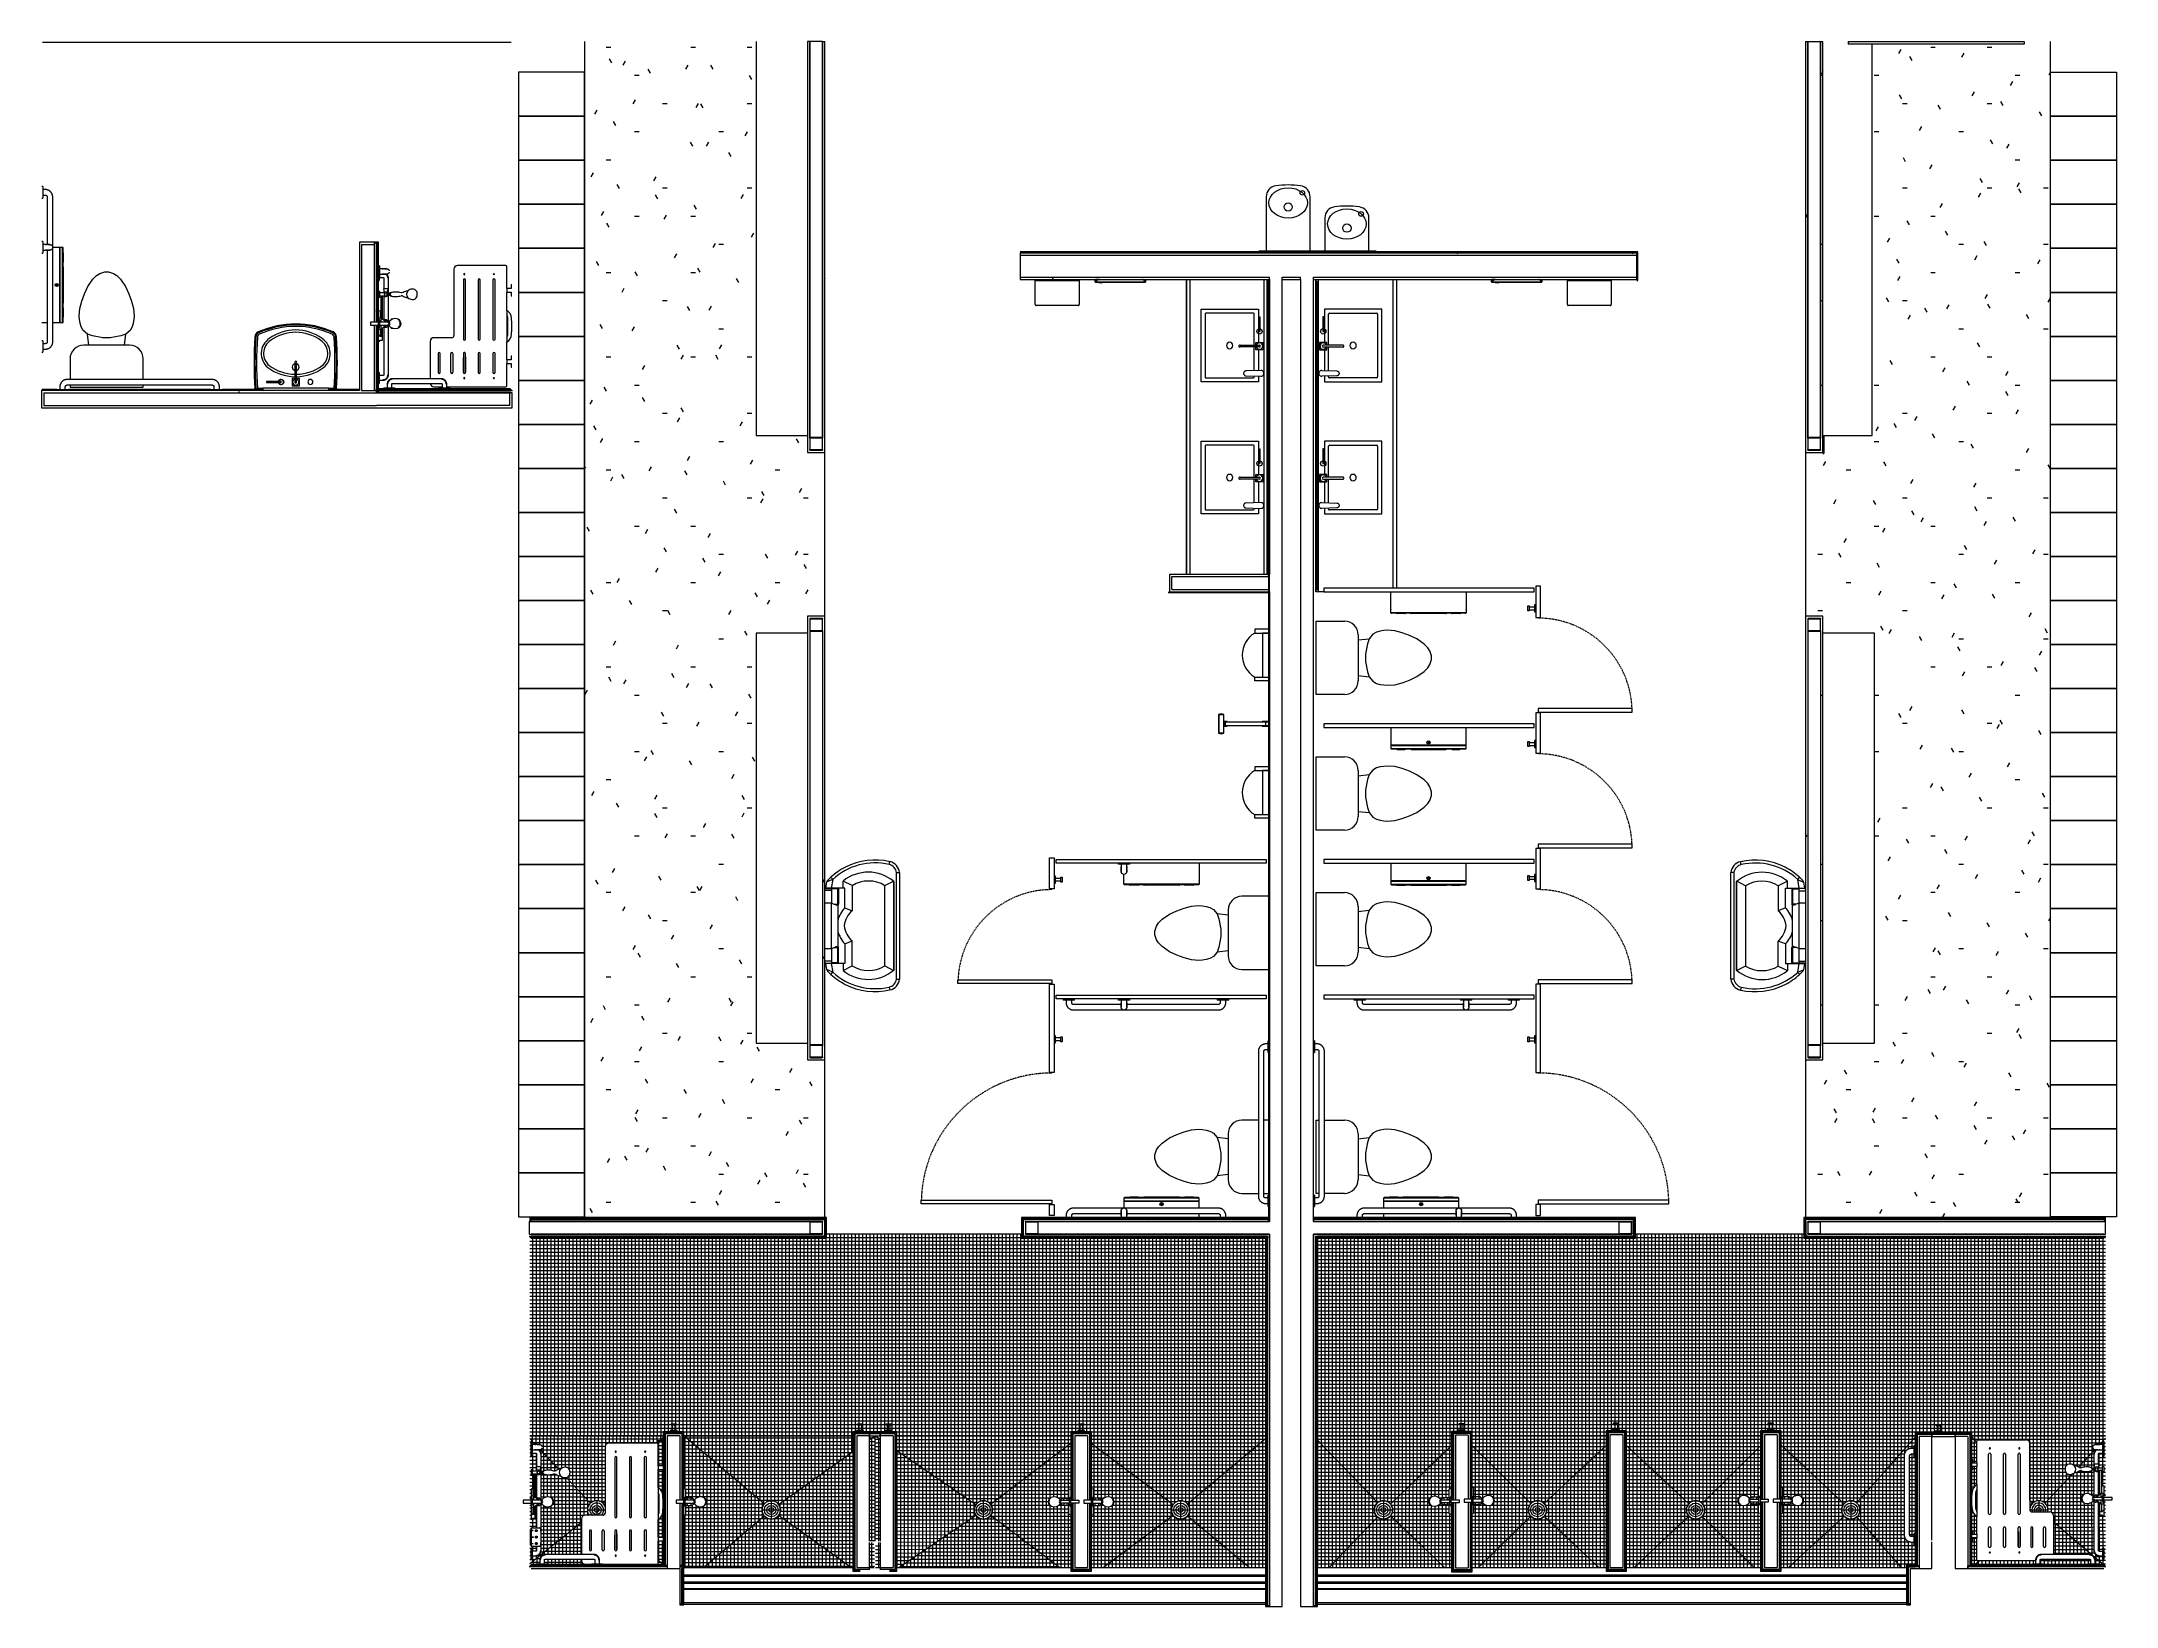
# Model space of a CAD drawing. Header units: inches. Extents: x 24207 to 25740, y -22797 to -22370.
# Drawn here: x 25175 to 25740, y -22797 to -22370 of the extents above.
import ezdxf

# ---------------------------------------------------------------- set-up
doc = ezdxf.new("R2010")
doc.units = ezdxf.units.IN
doc.header["$MEASUREMENT"] = 0
doc.linetypes.add('Dash', pattern=[0.25, 0.125, -0.125])
doc.linetypes.add('Dash_2_', pattern=[0.25, 0.125, -0.125])
for name, color, linetype, lineweight in [('A-FLOR', 192, 'Continuous', 20), ('A-FLOR-PATT', 8, 'Continuous', 20), ('A-GENM', 13, 'Continuous', 20), ('A-WALL', 113, 'Continuous', 20), ('A-WALL-PATT', 111, 'Continuous', 50), ('I-FURN', 30, 'Continuous', 20), ('I-WALL', 2, 'Continuous', 20), ('P-SANR-FIXT', 6, 'Continuous', 20), ('Q-CASE', 31, 'Continuous', 20), ('Q-SPCQ', 91, 'Continuous', 20), ('Q-SPCQ-HDLN', 91, 'Dash_2_', 9), ('S-COLS', 52, 'Continuous', 20)]:
    doc.layers.add(name, color=color, linetype=linetype, lineweight=lineweight)
pattern_1 = [(0, (0, 0), (30.72, 7.68), [1.267, -21.773, 1.267, -21.773, -122.88]), (0, (0, 0), (30.72, 7.68), [-46.08, 1.267, -44.813, 1.267, -21.773, -53.76]), (0, (0, 0), (30.72, 7.68), [-115.2, 1.267, -14.093, 1.267, -37.133]), (120, (11.52, 3.84), (-22.0110751, 22.7643004), [1.267, -21.773, 1.267, -21.773, -122.88]), (120, (11.52, 3.84), (-22.0110751, 22.7643004), [-46.08, 1.267, -44.813, 1.267, -21.773, -53.76]), (120, (11.52, 3.84), (-22.0110751, 22.7643004), [-115.2, 1.267, -14.093, 1.267, -37.133]), (240, (15.36, 19.2), (-8.7089249, -30.4443004), [1.267, -21.773, 1.267, -21.773, -122.88]), (240, (15.36, 19.2), (-8.7089249, -30.4443004), [-46.08, 1.267, -44.813, 1.267, -21.773, -53.76]), (240, (15.36, 19.2), (-8.7089249, -30.4443004), [-115.2, 1.267, -14.093, 1.267, -37.133])]
pattern_2 = [(296.565, (14.4, 8.64), (0.000499, 57.600217), [6.44, -122.358]), (33.69, (17.28, 2.88), (0.000345, 57.60007), [10.384, -197.296]), (33.69, (74.88, 2.88), (0.000345, 57.60007), [10.384, -197.296]), (33.69, (132.48, 2.88), (0.000345, 57.60007), [10.384, -197.296]), (116.565, (25.92, 8.64), (-0.000396, 57.59977), [6.44, -122.358]), (213.69, (23.04, 14.4), (0.000345, 57.60007), [10.384, -197.296]), (213.69, (80.64, 14.4), (0.000345, 57.60007), [10.384, -197.296]), (213.69, (138.24, 14.4), (0.000345, 57.60007), [10.384, -197.296]), (26.565, (37.44, 8.64), (0.0005, 57.60022), [12.88, -115.918]), (26.565, (95.04, 8.64), (0.0005, 57.60022), [12.88, -115.918]), (270, (48.96, 14.4), (57.6, 4e-15), [5.76, -51.84]), (225, (48.96, 8.64), (-4e-15, 57.599504), [8.146, -73.313]), (135, (43.2, 2.88), (4e-15, 57.599504), [8.146, -73.313]), (288.435, (25.92, 25.92), (0.000265, 57.599939), [9.107, -173.04]), (18.435, (28.8, 17.28), (0.000265, 57.59994), [9.107, -173.04]), (18.435, (86.4, 17.28), (0.000265, 57.59994), [9.107, -173.04]), (18.435, (144, 17.28), (0.000265, 57.59994), [9.107, -173.04]), (135, (37.44, 20.16), (4e-15, 57.599504), [8.146, -73.313]), (180, (31.68, 25.92), (-7e-15, -57.6), [5.76, -51.84]), (251.565, (11.52, 40.32), (-0.000265, 57.599939), [9.107, -173.04]), (315, (8.64, 31.68), (-4e-15, 57.599504), [8.146, -73.313]), (71.565, (14.4, 25.92), (-0.000265, 57.599939), [9.107, -173.04]), (135, (17.28, 34.56), (4e-15, 57.599504), [8.146, -73.313]), (225, (34.56, 40.32), (-4e-15, 57.599504), [8.146, -73.313]), (123.69, (28.8, 34.56), (0.000345, 57.600068), [10.384, -197.296]), (123.69, (86.4, 34.56), (0.000345, 57.600068), [10.384, -197.296]), (26.565, (23.04, 43.2), (0.0005, 57.60022), [6.44, -122.358]), (26.565, (80.64, 43.2), (0.0005, 57.60022), [6.44, -122.358]), (315, (28.8, 46.08), (-4e-15, 57.599504), [8.146, -73.313]), (213.69, (54.72, 54.72), (0.000345, 57.60007), [10.384, -197.296]), (213.69, (112.32, 54.72), (0.000345, 57.60007), [10.384, -197.296]), (213.69, (169.92, 54.72), (0.000345, 57.60007), [10.384, -197.296]), (296.565, (46.08, 48.96), (0.000499, 57.600217), [6.44, -122.358]), (45, (48.96, 43.2), (4e-15, 57.599504), [8.146, -73.313]), (90, (54.72, 48.96), (-57.6, 4e-15), [5.76, -51.84]), (213.69, (28.8, 57.6), (0.000345, 57.60007), [10.384, -197.296]), (213.69, (86.4, 57.6), (0.000345, 57.60007), [10.384, -197.296]), (213.69, (144, 57.6), (0.000345, 57.60007), [10.384, -197.296]), (315, (20.16, 51.84), (-4e-15, 57.599504), [4.073, -77.386]), (26.565, (23.04, 48.96), (0.0005, 57.60022), [6.44, -122.358]), (26.565, (80.64, 48.96), (0.0005, 57.60022), [6.44, -122.358]), (90, (28.8, 51.84), (-57.6, 4e-15), [5.76, -51.84]), (333.435, (5.76, 54.72), (-0.0005, 57.60022), [6.44, -122.358]), (333.435, (63.36, 54.72), (-0.0005, 57.60022), [6.44, -122.358]), (243.435, (11.52, 51.84), (0.000396, 57.59977), [6.44, -122.358]), (161.565, (8.64, 46.08), (-0.000265, 57.59994), [9.107, -173.04]), (161.565, (66.24, 46.08), (-0.000265, 57.59994), [9.107, -173.04]), (161.565, (123.84, 46.08), (-0.000265, 57.59994), [9.107, -173.04]), (45, (0, 48.96), (4e-15, 57.599504), [8.146, -73.313]), (26.565, (2.88, 0), (0.0005, 57.60022), [6.44, -122.358]), (26.565, (60.48, 0), (0.0005, 57.60022), [6.44, -122.358]), (116.565, (8.64, 2.88), (-0.000396, 57.59977), [6.44, -122.358]), (206.565, (5.76, 8.64), (0.0005, 57.60022), [6.44, -122.358]), (206.565, (63.36, 8.64), (0.0005, 57.60022), [6.44, -122.358]), (296.565, (0, 5.76), (0.000499, 57.600217), [6.44, -122.358]), (14.036, (43.2, 25.92), (0.000245, 57.59979), [11.875, -225.616]), (14.036, (100.8, 25.92), (0.000245, 57.59979), [11.875, -225.616]), (14.036, (158.4, 25.92), (0.000245, 57.59979), [11.875, -225.616]), (14.036, (216, 25.92), (0.000245, 57.59979), [11.875, -225.616]), (135, (54.72, 28.8), (4e-15, 57.599504), [8.146, -73.313]), (198.435, (48.96, 34.56), (0.000265, 57.59994), [9.107, -173.04]), (198.435, (106.56, 34.56), (0.000265, 57.59994), [9.107, -173.04]), (198.435, (164.16, 34.56), (0.000265, 57.59994), [9.107, -173.04]), (296.565, (40.32, 31.68), (0.000499, 57.600217), [6.44, -122.358]), (333.435, (2.88, 17.28), (-0.0005, 57.60022), [6.44, -122.358]), (333.435, (60.48, 17.28), (-0.0005, 57.60022), [6.44, -122.358]), (45, (8.64, 14.4), (4e-15, 57.599504), [4.073, -77.386]), (116.565, (11.52, 17.28), (-0.000396, 57.59977), [6.44, -122.358]), (225, (8.64, 23.04), (-4e-15, 57.599504), [8.146, -73.313])]

# ---------------------------------------------------------------- blocks, each defined once
blk = doc.blocks.new('Locker-Double Stacked - one-3246-Enlarged First Floor Plan _East_')
at = {"layer": 'I-FURN', "color": 43, "lineweight": 13}
for p, q in [((-6, -9), (-6, 9)), ((-6, 9), (6, 9)), ((6, 9), (6, -9)), ((6, -9), (-6, -9))]:
    blk.add_line(p, q, dxfattribs=at)
blk = doc.blocks.new('Furniture 5 - Furniture 1-2367-Enlarged First Floor Plan _East_')
at = {"layer": 'I-FURN', "color": 43, "lineweight": 13}
for p, q in [((25653.99, -22499.67), (25639.99, -22499.67)), ((25653.99, -22611.42), (25653.99, -22499.67)), ((25639.99, -22611.42), (25653.99, -22611.42))]:
    blk.add_line(p, q, dxfattribs=at)
blk = doc.blocks.new('Toilet-Domestic-3D - Toilet-Domestic-3D-V15-Enlarged First Floor Plan _East_')
at = {"layer": 'P-SANR-FIXT', "color": 43, "lineweight": 13}
for p, q in [((-9.98, 19.48), (9.98, 19.48)), ((-9.98, 18.73), (-9.98, 19.48)), ((-9.98, 11.75), (-9.98, 17.23)), ((9.98, 19.48), (9.98, 18.73)), ((9.98, 17.23), (9.98, 11.75)), ((6.25, 8.02), (-6.25, 8.02)), ((-4.86, 8.02), (-5.21, 5)), ((-1, 6), (-3.84, 5.5)), ((1, 6), (-1, 6)), ((3.84, 5.5), (1, 6)), ((4.86, 8.02), (5.21, 5)), ((-7.41, 1), (-7.5, 0)), ((-7.5, 0), (-7.33, -1.99)), ((-7.24, 2), (-7.41, 1)), ((-6.97, 3), (-7.24, 2)), ((-6.4, 4), (-6.97, 3)), ((-5.21, 5), (-6.4, 4)), ((-3.84, 5.5), (-5.21, 5)), ((5.21, 5), (3.84, 5.5)), ((6.4, 4), (5.21, 5)), ((6.97, 3), (6.4, 4)), ((7.24, 2), (6.97, 3)), ((7.41, 1), (7.24, 2)), ((7.33, -1.99), (7.5, 0)), ((7.5, 0), (7.41, 1)), ((-7.33, -1.99), (-6.79, -4)), ((-6.79, -4), (-6.06, -6)), ((6.06, -6), (6.79, -4)), ((6.79, -4), (7.33, -1.99)), ((-6.06, -6), (-5.13, -8)), ((-5.13, -8), (-3.74, -10)), ((-3.74, -10), (-2.74, -11)), ((-2.74, -11), (-1.87, -11.5)), ((1.87, -11.5), (2.74, -11)), ((2.74, -11), (3.74, -10)), ((3.74, -10), (5.13, -8)), ((5.13, -8), (6.06, -6)), ((-1.87, -11.5), (-0.5, -12)), ((-0.5, -12), (0.5, -12)), ((0.5, -12), (1.87, -11.5))]:
    blk.add_line(p, q, dxfattribs=at)
for centre, start, end in [((-6.25, 11.75), 180, 270), ((6.25, 11.75), 270, 360)]:
    blk.add_arc(centre, 3.73, start, end, dxfattribs=at)
blk = doc.blocks.new('Toilet-Domestic-3D - Toilet-Domestic-3D-V16-Enlarged First Floor Plan _East_')
at = {"layer": 'P-SANR-FIXT', "color": 43, "lineweight": 13}
for p, q in [((-9.98, 19.48), (9.98, 19.48)), ((-9.98, 11.75), (-9.98, 19.48)), ((9.98, 19.48), (9.98, 11.75)), ((6.25, 8.02), (-6.25, 8.02)), ((-4.86, 8.02), (-5.21, 5)), ((-1, 6), (-3.84, 5.5)), ((1, 6), (-1, 6)), ((3.84, 5.5), (1, 6)), ((4.86, 8.02), (5.21, 5)), ((-7.41, 1), (-7.5, 0)), ((-7.5, 0), (-7.33, -1.99)), ((-7.24, 2), (-7.41, 1)), ((-6.97, 3), (-7.24, 2)), ((-6.4, 4), (-6.97, 3)), ((-5.21, 5), (-6.4, 4)), ((-3.84, 5.5), (-5.21, 5)), ((5.21, 5), (3.84, 5.5)), ((6.4, 4), (5.21, 5)), ((6.97, 3), (6.4, 4)), ((7.24, 2), (6.97, 3)), ((7.41, 1), (7.24, 2)), ((7.33, -1.99), (7.5, 0)), ((7.5, 0), (7.41, 1)), ((-7.33, -1.99), (-6.79, -4)), ((-6.79, -4), (-6.06, -6)), ((6.06, -6), (6.79, -4)), ((6.79, -4), (7.33, -1.99)), ((-6.06, -6), (-5.13, -8)), ((-5.13, -8), (-3.74, -10)), ((-3.74, -10), (-2.74, -11)), ((-2.74, -11), (-1.87, -11.5)), ((1.87, -11.5), (2.74, -11)), ((2.74, -11), (3.74, -10)), ((3.74, -10), (5.13, -8)), ((5.13, -8), (6.06, -6)), ((-1.87, -11.5), (-0.5, -12)), ((-0.5, -12), (0.5, -12)), ((0.5, -12), (1.87, -11.5))]:
    blk.add_line(p, q, dxfattribs=at)
for centre, start, end in [((-6.25, 11.75), 180, 270), ((6.25, 11.75), 270, 360)]:
    blk.add_arc(centre, 3.73, start, end, dxfattribs=at)
blk = doc.blocks.new('Furniture 6 - Furniture 1-2394-Enlarged First Floor Plan _East_')
at = {"layer": 'I-FURN', "color": 43, "lineweight": 13}
for p, q in [((25639.99, -22496.3), (25639.99, -22496.43)), ((25653.99, -22603.74), (25653.99, -22497.05)), ((25640.61, -22603.74), (25653.99, -22603.74))]:
    blk.add_line(p, q, dxfattribs=at)
blk = doc.blocks.new('Furniture 7 - Furniture 1-2413-Enlarged First Floor Plan _East_')
at = {"layer": 'I-FURN', "color": 43, "lineweight": 13}
for p, q in [((25350.61, -22501.12), (25350.61, -22612.87)), ((25364.61, -22501.12), (25350.61, -22501.12)), ((25350.61, -22612.87), (25364.61, -22612.87))]:
    blk.add_line(p, q, dxfattribs=at)
blk = doc.blocks.new('Toilet-Domestic-3D - Toilet-Domestic-3D-11065-Enlarged First Floor Plan _East_')
at = {"layer": 'P-SANR-FIXT', "color": 43, "lineweight": 13}
for p, q in [((-2.74, 11), (-1.87, 11.5)), ((-1.87, 11.5), (-0.5, 12)), ((-0.5, 12), (0.5, 12)), ((0.5, 12), (1.87, 11.5)), ((1.87, 11.5), (2.74, 11)), ((-6.79, 4), (-6.06, 6)), ((-6.06, 6), (-5.13, 8)), ((-5.13, 8), (-3.74, 10)), ((-3.74, 10), (-2.74, 11)), ((2.74, 11), (3.74, 10)), ((3.74, 10), (5.13, 8)), ((5.13, 8), (6.06, 6)), ((6.06, 6), (6.79, 4)), ((-7.5, 0), (-7.33, 1.99)), ((-7.33, 1.99), (-6.79, 4)), ((6.79, 4), (7.33, 1.99)), ((7.33, 1.99), (7.5, 0)), ((-7.41, -1), (-7.5, 0)), ((-7.24, -2), (-7.41, -1)), ((-6.97, -3), (-7.24, -2)), ((-6.4, -4), (-6.97, -3)), ((-5.21, -5), (-6.4, -4)), ((-3.84, -5.5), (-5.21, -5)), ((-4.86, -8.02), (-5.21, -5)), ((-1, -6), (-3.84, -5.5)), ((3.84, -5.5), (1, -6)), ((5.21, -5), (3.84, -5.5)), ((4.86, -8.02), (5.21, -5)), ((6.4, -4), (5.21, -5)), ((6.97, -3), (6.4, -4)), ((7.24, -2), (6.97, -3)), ((7.41, -1), (7.24, -2)), ((7.5, 0), (7.41, -1)), ((6.25, -8.02), (-6.25, -8.02)), ((1, -6), (-1, -6)), ((-9.98, -11.75), (-9.98, -16.23)), ((9.98, -16.23), (9.98, -11.75)), ((-9.98, -17.73), (-9.98, -18.98)), ((9.98, -18.98), (9.98, -17.73))]:
    blk.add_line(p, q, dxfattribs=at)
for centre, start, end in [((-6.25, -11.75), 90, 180), ((6.25, -11.75), 0, 90)]:
    blk.add_arc(centre, 3.73, start, end, dxfattribs=at)
blk = doc.blocks.new('Toilet-Domestic-3D - Toilet-Domestic-3D-V17-Enlarged First Floor Plan _East_')
at = {"layer": 'P-SANR-FIXT', "color": 43, "lineweight": 13}
for p, q in [((-2.74, 11), (-1.87, 11.5)), ((-1.87, 11.5), (-0.5, 12)), ((-0.5, 12), (0.5, 12)), ((0.5, 12), (1.87, 11.5)), ((1.87, 11.5), (2.74, 11)), ((-6.79, 4), (-6.06, 6)), ((-6.06, 6), (-5.13, 8)), ((-5.13, 8), (-3.74, 10)), ((-3.74, 10), (-2.74, 11)), ((2.74, 11), (3.74, 10)), ((3.74, 10), (5.13, 8)), ((5.13, 8), (6.06, 6)), ((6.06, 6), (6.79, 4)), ((-7.5, 0), (-7.33, 1.99)), ((-7.33, 1.99), (-6.79, 4)), ((6.79, 4), (7.33, 1.99)), ((7.33, 1.99), (7.5, 0)), ((-7.41, -1), (-7.5, 0)), ((-7.24, -2), (-7.41, -1)), ((-6.97, -3), (-7.24, -2)), ((-6.4, -4), (-6.97, -3)), ((-5.21, -5), (-6.4, -4)), ((-3.84, -5.5), (-5.21, -5)), ((-4.86, -8.02), (-5.21, -5)), ((-1, -6), (-3.84, -5.5)), ((3.84, -5.5), (1, -6)), ((5.21, -5), (3.84, -5.5)), ((4.86, -8.02), (5.21, -5)), ((6.4, -4), (5.21, -5)), ((6.97, -3), (6.4, -4)), ((7.24, -2), (6.97, -3)), ((7.41, -1), (7.24, -2)), ((7.5, 0), (7.41, -1)), ((6.25, -8.02), (-6.25, -8.02)), ((1, -6), (-1, -6)), ((-9.98, -11.75), (-9.98, -18.98)), ((9.98, -18.98), (9.98, -11.75))]:
    blk.add_line(p, q, dxfattribs=at)
for centre, start, end in [((-6.25, -11.75), 90, 180), ((6.25, -11.75), 0, 90)]:
    blk.add_arc(centre, 3.73, start, end, dxfattribs=at)
blk = doc.blocks.new('Furniture 8 - Furniture 1-2437-Enlarged First Floor Plan _East_')
at = {"layer": 'I-FURN', "color": 43, "lineweight": 13}
for p, q in [((25350.61, -22496.3), (25350.61, -22603.74)), ((25350.61, -22603.74), (25364.61, -22603.74))]:
    blk.add_line(p, q, dxfattribs=at)
blk = doc.blocks.new('Urinal-Wall-3D - Urinal-Wall-3D-401581-Enlarged First Floor Plan _East_')
at = {"layer": 'P-SANR-FIXT', "color": 43, "lineweight": 13}
for p, q in [((-11.29, 2), (-11.29, 5.75)), ((-11.29, 5.75), (-10.29, 5.75)), ((-10.29, 5.75), (-10.29, 2)), ((2.73, 5.75), (1.71, 5.75)), ((1.71, 5.75), (1.71, 2)), ((2.73, 2), (2.73, 5.75)), ((1.71, 3.6), (-10.29, 3.6)), ((-10.29, 3.6), (-10.29, 2)), ((1.71, 2), (1.71, 3.6))]:
    blk.add_line(p, q, dxfattribs=at)
blk.add_arc((-4.29, 2.14), 7, 31.0027, 148.9973, dxfattribs=at)
blk = doc.blocks.new('Locker-Double Stacked - one-11070-Enlarged First Floor Plan _East_')
at = {"layer": 'I-FURN', "color": 43, "lineweight": 13}
for p, q in [((6, 9), (-6, 9)), ((-6, 9), (-6, -9)), ((6, -9), (6, 9)), ((-6, -9), (6, -9))]:
    blk.add_line(p, q, dxfattribs=at)
blk = doc.blocks.new('817_Grab_Bars - 8170-001420-25752-Enlarged First Floor Plan _East_')
at = {"layer": 'Q-SPCQ', "color": 43, "lineweight": 13}
for p, q in [((25454.02, -22690.3), (25454.02, -22690.87)), ((25455.52, -22690.87), (25455.52, -22690.3)), ((25495.52, -22688.3), (25456.02, -22688.3)), ((25456.02, -22689.8), (25469.02, -22689.8)), ((25470.51, -22689.8), (25495.52, -22689.8)), ((25496.02, -22690.3), (25496.02, -22690.87)), ((25497.52, -22690.87), (25497.52, -22690.3))]:
    blk.add_line(p, q, dxfattribs=at)
at = {"layer": 'Q-SPCQ', "color": 43, "lineweight": 13, "flags": 128}
for points in [[(25456.02, -22688.3), (25455.94, -22688.3), (25455.86, -22688.31), (25455.78, -22688.32), (25455.7, -22688.33), (25455.62, -22688.34), (25455.54, -22688.36), (25455.46, -22688.38), (25455.39, -22688.4), (25455.31, -22688.43), (25455.24, -22688.46), (25455.16, -22688.49), (25455.09, -22688.53), (25455.02, -22688.57), (25454.95, -22688.61), (25454.89, -22688.65), (25454.82, -22688.7), (25454.76, -22688.75), (25454.7, -22688.8), (25454.64, -22688.85), (25454.58, -22688.91), (25454.53, -22688.97), (25454.47, -22689.03), (25454.42, -22689.09), (25454.38, -22689.16), (25454.33, -22689.22), (25454.29, -22689.29), (25454.25, -22689.36), (25454.22, -22689.43), (25454.18, -22689.5), (25454.15, -22689.58), (25454.12, -22689.65), (25454.1, -22689.73), (25454.08, -22689.81), (25454.06, -22689.88), (25454.04, -22689.96), (25454.03, -22690.04), (25454.02, -22690.12), (25454.02, -22690.2), (25454.02, -22690.28), (25454.02, -22690.3)], [(25455.52, -22690.3), (25455.52, -22690.28), (25455.52, -22690.26), (25455.52, -22690.24), (25455.52, -22690.22), (25455.53, -22690.2), (25455.53, -22690.18), (25455.53, -22690.16), (25455.54, -22690.15), (25455.55, -22690.13), (25455.55, -22690.11), (25455.56, -22690.09), (25455.57, -22690.07), (25455.58, -22690.05), (25455.59, -22690.04), (25455.6, -22690.02), (25455.61, -22690), (25455.63, -22689.99), (25455.64, -22689.97), (25455.65, -22689.96), (25455.67, -22689.94), (25455.68, -22689.93), (25455.7, -22689.92), (25455.71, -22689.91), (25455.73, -22689.89), (25455.75, -22689.88), (25455.76, -22689.87), (25455.78, -22689.86), (25455.8, -22689.85), (25455.82, -22689.84), (25455.83, -22689.84), (25455.85, -22689.83), (25455.87, -22689.82), (25455.89, -22689.82), (25455.91, -22689.81), (25455.93, -22689.81), (25455.95, -22689.81), (25455.97, -22689.8), (25455.99, -22689.8), (25456.01, -22689.8), (25456.02, -22689.8)], [(25497.52, -22690.3), (25497.51, -22690.22), (25497.51, -22690.14), (25497.5, -22690.06), (25497.49, -22689.98), (25497.48, -22689.91), (25497.46, -22689.83), (25497.44, -22689.75), (25497.41, -22689.67), (25497.39, -22689.6), (25497.36, -22689.52), (25497.32, -22689.45), (25497.29, -22689.38), (25497.25, -22689.31), (25497.21, -22689.24), (25497.17, -22689.17), (25497.12, -22689.11), (25497.07, -22689.05), (25497.02, -22688.98), (25496.96, -22688.92), (25496.91, -22688.87), (25496.85, -22688.81), (25496.79, -22688.76), (25496.73, -22688.71), (25496.66, -22688.66), (25496.6, -22688.62), (25496.53, -22688.58), (25496.46, -22688.54), (25496.39, -22688.5), (25496.31, -22688.47), (25496.24, -22688.44), (25496.16, -22688.41), (25496.09, -22688.39), (25496.01, -22688.37), (25495.93, -22688.35), (25495.86, -22688.33), (25495.78, -22688.32), (25495.7, -22688.31), (25495.62, -22688.31), (25495.54, -22688.3), (25495.52, -22688.3)], [(25495.52, -22689.8), (25495.54, -22689.8), (25495.56, -22689.8), (25495.58, -22689.81), (25495.59, -22689.81), (25495.61, -22689.81), (25495.63, -22689.82), (25495.65, -22689.82), (25495.67, -22689.83), (25495.69, -22689.83), (25495.71, -22689.84), (25495.73, -22689.85), (25495.75, -22689.86), (25495.76, -22689.87), (25495.78, -22689.88), (25495.8, -22689.89), (25495.81, -22689.9), (25495.83, -22689.91), (25495.84, -22689.93), (25495.86, -22689.94), (25495.87, -22689.95), (25495.89, -22689.97), (25495.9, -22689.98), (25495.91, -22690), (25495.92, -22690.02), (25495.94, -22690.03), (25495.95, -22690.05), (25495.96, -22690.07), (25495.97, -22690.08), (25495.97, -22690.1), (25495.98, -22690.12), (25495.99, -22690.14), (25495.99, -22690.16), (25496, -22690.18), (25496, -22690.2), (25496.01, -22690.22), (25496.01, -22690.24), (25496.01, -22690.26), (25496.01, -22690.28), (25496.02, -22690.3), (25496.02, -22690.3)]]:
    blk.add_lwpolyline(points, dxfattribs=at)
blk = doc.blocks.new('817_Grab_Bars - 8170-001420-V19-Enlarged First Floor Plan _East_')
at = {"layer": 'Q-SPCQ', "color": 43, "lineweight": 13}
for p, q in [((25533.27, -22690.3), (25533.27, -22690.87)), ((25534.77, -22690.87), (25534.77, -22690.3)), ((25574.77, -22688.3), (25535.27, -22688.3)), ((25535.27, -22689.8), (25560.27, -22689.8)), ((25561.76, -22689.8), (25574.77, -22689.8)), ((25575.27, -22690.3), (25575.27, -22690.87)), ((25576.77, -22690.87), (25576.77, -22690.3))]:
    blk.add_line(p, q, dxfattribs=at)
at = {"layer": 'Q-SPCQ', "color": 43, "lineweight": 13, "flags": 128}
for points in [[(25535.27, -22688.3), (25535.19, -22688.3), (25535.11, -22688.31), (25535.03, -22688.32), (25534.95, -22688.33), (25534.87, -22688.34), (25534.79, -22688.36), (25534.71, -22688.38), (25534.64, -22688.4), (25534.56, -22688.43), (25534.49, -22688.46), (25534.41, -22688.49), (25534.34, -22688.53), (25534.27, -22688.57), (25534.2, -22688.61), (25534.14, -22688.65), (25534.07, -22688.7), (25534.01, -22688.75), (25533.95, -22688.8), (25533.89, -22688.85), (25533.83, -22688.91), (25533.78, -22688.97), (25533.72, -22689.03), (25533.67, -22689.09), (25533.63, -22689.16), (25533.58, -22689.22), (25533.54, -22689.29), (25533.5, -22689.36), (25533.47, -22689.43), (25533.43, -22689.5), (25533.4, -22689.58), (25533.37, -22689.65), (25533.35, -22689.73), (25533.33, -22689.81), (25533.31, -22689.88), (25533.29, -22689.96), (25533.28, -22690.04), (25533.27, -22690.12), (25533.27, -22690.2), (25533.27, -22690.28), (25533.27, -22690.3)], [(25534.77, -22690.3), (25534.77, -22690.28), (25534.77, -22690.26), (25534.77, -22690.24), (25534.77, -22690.22), (25534.78, -22690.2), (25534.78, -22690.18), (25534.78, -22690.16), (25534.79, -22690.15), (25534.8, -22690.13), (25534.8, -22690.11), (25534.81, -22690.09), (25534.82, -22690.07), (25534.83, -22690.05), (25534.84, -22690.04), (25534.85, -22690.02), (25534.86, -22690), (25534.88, -22689.99), (25534.89, -22689.97), (25534.9, -22689.96), (25534.92, -22689.94), (25534.93, -22689.93), (25534.95, -22689.92), (25534.96, -22689.91), (25534.98, -22689.89), (25535, -22689.88), (25535.01, -22689.87), (25535.03, -22689.86), (25535.05, -22689.85), (25535.07, -22689.84), (25535.08, -22689.84), (25535.1, -22689.83), (25535.12, -22689.82), (25535.14, -22689.82), (25535.16, -22689.81), (25535.18, -22689.81), (25535.2, -22689.81), (25535.22, -22689.8), (25535.24, -22689.8), (25535.26, -22689.8), (25535.27, -22689.8)], [(25576.77, -22690.3), (25576.76, -22690.22), (25576.76, -22690.14), (25576.75, -22690.06), (25576.74, -22689.98), (25576.73, -22689.91), (25576.71, -22689.83), (25576.69, -22689.75), (25576.66, -22689.67), (25576.64, -22689.6), (25576.61, -22689.52), (25576.57, -22689.45), (25576.54, -22689.38), (25576.5, -22689.31), (25576.46, -22689.24), (25576.42, -22689.17), (25576.37, -22689.11), (25576.32, -22689.05), (25576.27, -22688.98), (25576.21, -22688.92), (25576.16, -22688.87), (25576.1, -22688.81), (25576.04, -22688.76), (25575.98, -22688.71), (25575.91, -22688.66), (25575.85, -22688.62), (25575.78, -22688.58), (25575.71, -22688.54), (25575.64, -22688.5), (25575.56, -22688.47), (25575.49, -22688.44), (25575.41, -22688.41), (25575.34, -22688.39), (25575.26, -22688.37), (25575.18, -22688.35), (25575.11, -22688.33), (25575.03, -22688.32), (25574.95, -22688.31), (25574.87, -22688.31), (25574.79, -22688.3), (25574.77, -22688.3)], [(25574.77, -22689.8), (25574.79, -22689.8), (25574.81, -22689.8), (25574.83, -22689.81), (25574.84, -22689.81), (25574.86, -22689.81), (25574.88, -22689.82), (25574.9, -22689.82), (25574.92, -22689.83), (25574.94, -22689.83), (25574.96, -22689.84), (25574.98, -22689.85), (25575, -22689.86), (25575.01, -22689.87), (25575.03, -22689.88), (25575.05, -22689.89), (25575.06, -22689.9), (25575.08, -22689.91), (25575.09, -22689.93), (25575.11, -22689.94), (25575.12, -22689.95), (25575.14, -22689.97), (25575.15, -22689.98), (25575.16, -22690), (25575.17, -22690.02), (25575.19, -22690.03), (25575.2, -22690.05), (25575.21, -22690.07), (25575.22, -22690.08), (25575.22, -22690.1), (25575.23, -22690.12), (25575.24, -22690.14), (25575.24, -22690.16), (25575.25, -22690.18), (25575.25, -22690.2), (25575.26, -22690.22), (25575.26, -22690.24), (25575.26, -22690.26), (25575.26, -22690.28), (25575.27, -22690.3), (25575.27, -22690.3)]]:
    blk.add_lwpolyline(points, dxfattribs=at)
blk = doc.blocks.new('Dispenser-Toilet_Tissue-Frost_Products_LTD_-Jumbo-169 - Steel-Brushed-Stainless_Steel-39538-Enlarged First Floor Plan _East_')
at = {"layer": 'Q-SPCQ', "color": 43, "lineweight": 13}
for p, q in [((25490.26, -22685.6), (25469.77, -22685.6)), ((25469.77, -22685.6), (25469.77, -22686.37)), ((25469.77, -22686.37), (25469.83, -22686.37)), ((25469.77, -22686.46), (25490.26, -22686.46)), ((25469.77, -22686.46), (25469.77, -22688.3)), ((25469.83, -22686.37), (25490.21, -22686.37)), ((25469.83, -22686.37), (25469.83, -22686.4)), ((25490.21, -22686.4), (25469.83, -22686.4)), ((25471.28, -22685.44), (25469.93, -22685.44)), ((25488.75, -22685.44), (25471.28, -22685.44)), ((25473.61, -22685.34), (25471.44, -22685.34)), ((25475.08, -22685.44), (25473.77, -22685.44)), ((25484.77, -22685.34), (25475.26, -22685.34)), ((25480.06, -22687.06), (25479.98, -22687.06)), ((25479.98, -22687.06), (25479.98, -22687.4)), ((25479.98, -22687.4), (25480.06, -22687.4)), ((25480.06, -22687.4), (25480.06, -22687.06)), ((25486.26, -22685.44), (25484.95, -22685.44)), ((25488.59, -22685.34), (25486.42, -22685.34)), ((25490.11, -22685.44), (25488.75, -22685.44)), ((25490.21, -22686.4), (25490.21, -22686.37)), ((25490.21, -22686.37), (25490.26, -22686.37)), ((25490.26, -22686.37), (25490.26, -22685.6)), ((25490.26, -22688.3), (25490.26, -22686.46)), ((25490.26, -22690.87), (25490.26, -22689.8))]:
    blk.add_line(p, q, dxfattribs=at)
for radius in [0.438, 0.358]:
    blk.add_circle((25480.02, -22687.22), radius, dxfattribs=at)
for centre, radius, start, end in [((25469.93, -22685.6), 0.16, 90, 180), ((25469.83, -22686.46), 0.06, 90, 180), ((25471.44, -22685.52), 0.18, 90, 153.6122), ((25472.99, -22685.46), 0.118, 100.8116, 172.3569), ((25472.99, -22685.49), 0.151, 19.6341, 87.321), ((25473.01, -22685.49), 0.151, 19.6341, 86.8331), ((25473.02, -22685.52), 0.18, 26.3878, 90), ((25473.59, -22685.46), 0.119, 100.0401, 171.5195), ((25473.59, -22685.49), 0.151, 19.6341, 87.321), ((25473.6, -22685.49), 0.151, 19.6341, 87.321), ((25473.61, -22685.52), 0.18, 26.3878, 90), ((25475.26, -22685.56), 0.22, 90, 146.9443), ((25484.77, -22685.56), 0.22, 33.0557, 90), ((25486.42, -22685.52), 0.18, 90, 153.6122), ((25486.43, -22685.49), 0.151, 92.679, 160.3659), ((25486.44, -22685.49), 0.151, 92.679, 160.3659), ((25486.44, -22685.46), 0.119, 8.4805, 79.9599), ((25487.01, -22685.52), 0.18, 90, 153.6084), ((25487.02, -22685.49), 0.151, 93.1667, 160.3726), ((25487.04, -22685.49), 0.151, 92.679, 160.3653), ((25487.04, -22685.46), 0.118, 7.6431, 79.1884), ((25488.59, -22685.52), 0.18, 26.3878, 90), ((25490.1, -22685.6), 0.16, 0, 89.0019), ((25490.2, -22686.46), 0.0601, 0, 87.3185)]:
    blk.add_arc(centre, radius, start, end, dxfattribs=at)
blk = doc.blocks.new('Dispenser-Toilet_Tissue-Frost_Products_LTD_-Jumbo-169 - Steel-Brushed-Stainless_Steel-V20-Enlarged First Floor Plan _East_')
at = {"layer": 'Q-SPCQ', "color": 43, "lineweight": 13}
for p, q in [((25561.01, -22685.6), (25540.52, -22685.6)), ((25540.52, -22685.6), (25540.52, -22686.37)), ((25540.52, -22686.37), (25540.58, -22686.37)), ((25540.52, -22686.46), (25561.01, -22686.46)), ((25540.52, -22686.46), (25540.52, -22688.31)), ((25540.58, -22686.37), (25560.96, -22686.37)), ((25540.58, -22686.37), (25540.58, -22686.4)), ((25560.96, -22686.4), (25540.58, -22686.4)), ((25542.03, -22685.44), (25540.68, -22685.44)), ((25559.5, -22685.44), (25542.03, -22685.44)), ((25544.36, -22685.34), (25542.19, -22685.34)), ((25545.83, -22685.44), (25544.52, -22685.44)), ((25555.52, -22685.34), (25546.01, -22685.34)), ((25550.81, -22687.06), (25550.73, -22687.06)), ((25550.73, -22687.06), (25550.73, -22687.4)), ((25550.73, -22687.4), (25550.81, -22687.4)), ((25550.81, -22687.4), (25550.81, -22687.06)), ((25557.01, -22685.44), (25555.7, -22685.44)), ((25559.34, -22685.34), (25557.17, -22685.34)), ((25560.86, -22685.44), (25559.5, -22685.44)), ((25560.96, -22686.4), (25560.96, -22686.37)), ((25560.96, -22686.37), (25561.01, -22686.37)), ((25561.01, -22686.37), (25561.01, -22685.6)), ((25561.01, -22688.3), (25561.01, -22686.46)), ((25540.52, -22689.8), (25540.52, -22690.87))]:
    blk.add_line(p, q, dxfattribs=at)
for radius in [0.438, 0.358]:
    blk.add_circle((25550.77, -22687.22), radius, dxfattribs=at)
for centre, radius, start, end in [((25540.68, -22685.6), 0.16, 90, 180), ((25540.58, -22686.46), 0.06, 90, 180), ((25542.19, -22685.52), 0.18, 90, 153.6122), ((25543.74, -22685.46), 0.118, 100.8116, 172.3569), ((25543.74, -22685.49), 0.151, 19.6341, 87.321), ((25543.76, -22685.49), 0.151, 19.6341, 86.8331), ((25543.77, -22685.52), 0.18, 26.3878, 90), ((25544.34, -22685.46), 0.119, 100.0401, 171.5195), ((25544.34, -22685.49), 0.151, 19.6341, 87.321), ((25544.35, -22685.49), 0.151, 19.6341, 87.321), ((25544.36, -22685.52), 0.18, 26.3878, 90), ((25546.01, -22685.56), 0.22, 90, 146.9443), ((25555.52, -22685.56), 0.22, 33.0557, 90), ((25557.17, -22685.52), 0.18, 90, 153.6122), ((25557.18, -22685.49), 0.151, 92.679, 160.3659), ((25557.19, -22685.49), 0.151, 92.679, 160.3659), ((25557.19, -22685.46), 0.119, 8.4805, 79.9599), ((25557.76, -22685.52), 0.18, 90, 153.6084), ((25557.77, -22685.49), 0.151, 93.1667, 160.3726), ((25557.79, -22685.49), 0.151, 92.679, 160.3653), ((25557.79, -22685.46), 0.118, 7.6431, 79.1884), ((25559.34, -22685.52), 0.18, 26.3878, 90), ((25560.85, -22685.6), 0.16, 0, 89.0019), ((25560.95, -22686.46), 0.0601, 0, 87.3185)]:
    blk.add_arc(centre, radius, start, end, dxfattribs=at)
blk = doc.blocks.new('Partition-Floor_Braced-Bradley_Corp-St_Stl-ADA-N_Stalls - ADA _optional_ _ n Standard Stalls-320692-Enlarged First Floor Plan _East_')
at = {"layer": 'Q-SPCQ', "color": 43, "lineweight": 13}
for p, q in [((68.5, -0.88), (67.5, -0.88)), ((67.5, -0.88), (67.5, -58.13)), ((68.5, -58.13), (68.5, -0.88)), ((105.5, -0.88), (104.5, -0.88)), ((104.5, -0.88), (104.5, -58.13)), ((105.5, -58.13), (105.5, -0.88)), ((142.5, -0.88), (141.5, -0.88)), ((141.5, -0.88), (141.5, -58.13)), ((142.5, -58.13), (142.5, -0.88)), ((179.5, -0.88), (178.5, -0.88)), ((178.5, -0.88), (178.5, -58.13)), ((179.5, -58.13), (179.5, -0.88)), ((11.5, -58.63), (8.5, -58.63)), ((8.5, -58.63), (8.5, -59.88)), ((8.5, -59.88), (11.5, -59.88)), ((11.5, -59.88), (11.5, -58.63)), ((12.69, -59.25), (11.69, -59.25)), ((11.69, -59.25), (11.69, -94.87)), ((12.69, -94.87), (12.69, -59.25)), ((71.5, -58.63), (47.5, -58.63)), ((47.5, -58.63), (47.5, -59.88)), ((47.5, -59.88), (71.5, -59.88)), ((67.5, -58.13), (68.5, -58.13)), ((71.5, -59.88), (71.5, -58.63)), ((72.69, -59.25), (71.69, -59.25)), ((71.69, -59.25), (71.69, -84.87)), ((72.69, -84.87), (72.69, -59.25)), ((97.5, -58.63), (97.5, -59.88)), ((108.5, -58.63), (97.5, -58.63)), ((97.5, -59.88), (108.5, -59.88)), ((104.5, -58.13), (105.5, -58.13)), ((108.5, -59.88), (108.5, -58.63)), ((109.69, -59.25), (108.69, -59.25)), ((108.69, -59.25), (108.69, -84.87)), ((109.69, -84.87), (109.69, -59.25)), ((134.5, -58.63), (134.5, -59.88)), ((145.5, -58.63), (134.5, -58.63)), ((134.5, -59.88), (145.5, -59.88)), ((141.5, -58.13), (142.5, -58.13)), ((145.5, -59.88), (145.5, -58.63)), ((146.69, -59.25), (145.69, -59.25)), ((145.69, -59.25), (145.69, -84.87)), ((146.69, -84.87), (146.69, -59.25)), ((180, -58.63), (171.5, -58.63)), ((171.5, -58.63), (171.5, -59.88)), ((171.5, -59.88), (180, -59.88)), ((178.5, -58.13), (179.5, -58.13)), ((180, -59.88), (180, -58.63)), ((71.69, -84.87), (72.69, -84.87)), ((108.69, -84.87), (109.69, -84.87)), ((145.69, -84.87), (146.69, -84.87)), ((11.69, -94.87), (12.69, -94.87))]:
    blk.add_line(p, q, dxfattribs=at)
at = {"layer": 'Q-SPCQ-HDLN', "color": 43, "linetype": 'Dash', "lineweight": 13}
for centre, radius, start in [((11.69, -59.25), 35.62, 271.7908), ((71.69, -59.25), 25.62, 272.2042), ((108.69, -59.25), 25.62, 272.2042), ((145.69, -59.25), 25.62, 272.2042)]:
    blk.add_arc(centre, radius, start, 360, dxfattribs=at)
blk = doc.blocks.new('Partition-Floor_Braced_Urinal_Screen-Bradley_Corp-St__Stl - 11_ x 42_ Urinal Screen-283502-Enlarged First Floor Plan _East_')
at = {"layer": 'Q-SPCQ', "color": 43, "lineweight": 13}
for p, q in [((-0.6, -0.35), (-0.6, -2)), ((-0.6, -2), (-0.5, -2)), ((-0.5, -1), (-0.5, -0.27)), ((-0.5, -0.27), (0.5, -0.27)), ((-0.5, -12), (-0.5, -1)), ((0.5, -1), (-0.5, -1)), ((0.5, -0.27), (0.5, -1)), ((0.5, -1), (0.5, -12)), ((0.5, -2), (0.6, -2)), ((0.6, -2), (0.6, -0.35)), ((-0.6, -12.44), (-2.58, -12.44)), ((-2.58, -13.81), (2.58, -13.81)), ((-2.5, -12.5), (2.5, -12.5)), ((-2.5, -13.75), (-2.5, -12.5)), ((2.5, -13.75), (-2.5, -13.75)), ((-0.5, -11.5), (-0.6, -11.5)), ((-0.6, -11.5), (-0.6, -12.5)), ((-0.5, -12.23), (-0.5, -12)), ((-0.5, -12), (0.5, -12)), ((0.5, -12.23), (-0.5, -12.23)), ((0.6, -11.5), (0.5, -11.5)), ((0.5, -12), (0.5, -12.23)), ((0.6, -12.5), (0.6, -11.5)), ((2.58, -12.44), (0.6, -12.44)), ((2.5, -12.5), (2.5, -13.75))]:
    blk.add_line(p, q, dxfattribs=at)
for centre, radius, start, end in [((-0.85, -0.35), 0.25, 0, 15), ((-0.85, -0.35), 0.25, 0, 15), ((0.85, -0.35), 0.25, 165, 180), ((0.85, -0.35), 0.25, 165, 180), ((-0.39, -13.13), 2.3, 162.6194, 197.3806), ((0.39, -13.13), 2.3, 342.6194, 17.3806)]:
    blk.add_arc(centre, radius, start, end, dxfattribs=at)
blk = doc.blocks.new('Partition-Floor_Braced-Bradley_Corp-St_Stl-ADA-N_Stalls - ADA _optional_ _ n Standard Stalls-320718-Enlarged First Floor Plan _East_')
at = {"layer": 'Q-SPCQ', "color": 43, "lineweight": 13}
for p, q in [((11.69, 94.87), (12.69, 94.87)), ((11.69, 59.25), (11.69, 94.87)), ((12.69, 94.87), (12.69, 59.25)), ((71.69, 84.87), (72.69, 84.87)), ((71.69, 59.25), (71.69, 84.87)), ((72.69, 84.87), (72.69, 59.25)), ((8.5, 59.88), (11.5, 59.88)), ((8.5, 58.63), (8.5, 59.88)), ((11.5, 58.63), (8.5, 58.63)), ((11.5, 59.88), (11.5, 58.63)), ((12.69, 59.25), (11.69, 59.25)), ((47.5, 59.88), (71.5, 59.88)), ((47.5, 58.63), (47.5, 59.88)), ((71.5, 58.63), (47.5, 58.63)), ((67.5, 58.13), (68.5, 58.13)), ((67.5, 0.88), (67.5, 58.13)), ((68.5, 58.13), (68.5, 0.88)), ((71.5, 59.88), (71.5, 58.63)), ((72.69, 59.25), (71.69, 59.25)), ((97.5, 59.88), (106, 59.88)), ((97.5, 58.63), (97.5, 59.88)), ((106, 58.63), (97.5, 58.63)), ((104.5, 58.13), (105.5, 58.13)), ((104.5, 0.88), (104.5, 58.13)), ((105.5, 58.13), (105.5, 0.88)), ((106, 59.88), (106, 58.63)), ((68.5, 0.88), (67.5, 0.88)), ((105.5, 0.88), (104.5, 0.88))]:
    blk.add_line(p, q, dxfattribs=at)
at = {"layer": 'Q-SPCQ-HDLN', "color": 43, "linetype": 'Dash', "lineweight": 13}
for centre, radius, end in [((11.69, 59.25), 35.62, 88.2092), ((71.69, 59.25), 25.62, 87.7958)]:
    blk.add_arc(centre, radius, 0, end, dxfattribs=at)
blk = doc.blocks.new('817_Grab_Bars - 8170-001420-V21-Enlarged First Floor Plan _East_')
at = {"layer": 'Q-SPCQ', "color": 43, "lineweight": 13}
for p, q in [((25453.2, -22631.3), (25453.2, -22631.58)), ((25456.33, -22631.58), (25456.33, -22631.3)), ((25495.2, -22631.3), (25495.2, -22631.58)), ((25498.33, -22631.58), (25498.33, -22631.3)), ((25454.77, -22631.58), (25453.2, -22631.58)), ((25454.02, -22631.58), (25454.02, -22632.3)), ((25456.33, -22631.58), (25454.77, -22631.58)), ((25455.52, -22632.3), (25455.52, -22631.58)), ((25469.02, -22632.8), (25456.02, -22632.8)), ((25456.02, -22634.3), (25495.52, -22634.3)), ((25495.52, -22632.8), (25470.51, -22632.8)), ((25496.77, -22631.58), (25495.2, -22631.58)), ((25496.02, -22631.58), (25496.02, -22632.3)), ((25498.33, -22631.58), (25496.77, -22631.58)), ((25497.52, -22632.3), (25497.52, -22631.58))]:
    blk.add_line(p, q, dxfattribs=at)
at = {"layer": 'Q-SPCQ', "color": 43, "lineweight": 13, "flags": 128}
for points in [[(25454.02, -22632.3), (25454.02, -22632.38), (25454.02, -22632.46), (25454.03, -22632.54), (25454.04, -22632.62), (25454.06, -22632.7), (25454.07, -22632.78), (25454.09, -22632.86), (25454.12, -22632.93), (25454.14, -22633.01), (25454.17, -22633.08), (25454.21, -22633.15), (25454.24, -22633.23), (25454.28, -22633.3), (25454.32, -22633.37), (25454.36, -22633.43), (25454.41, -22633.5), (25454.46, -22633.56), (25454.51, -22633.62), (25454.57, -22633.68), (25454.62, -22633.74), (25454.68, -22633.79), (25454.74, -22633.84), (25454.8, -22633.89), (25454.87, -22633.94), (25454.93, -22633.99), (25455, -22634.03), (25455.07, -22634.07), (25455.14, -22634.1), (25455.22, -22634.14), (25455.29, -22634.17), (25455.37, -22634.19), (25455.44, -22634.22), (25455.52, -22634.24), (25455.6, -22634.26), (25455.68, -22634.27), (25455.75, -22634.29), (25455.83, -22634.29), (25455.91, -22634.3), (25455.99, -22634.3), (25456.02, -22634.3)], [(25456.02, -22632.8), (25456, -22632.8), (25455.98, -22632.8), (25455.96, -22632.8), (25455.94, -22632.8), (25455.92, -22632.79), (25455.9, -22632.79), (25455.88, -22632.78), (25455.86, -22632.78), (25455.84, -22632.77), (25455.82, -22632.76), (25455.8, -22632.76), (25455.78, -22632.75), (25455.77, -22632.74), (25455.75, -22632.73), (25455.73, -22632.72), (25455.72, -22632.7), (25455.7, -22632.69), (25455.69, -22632.68), (25455.67, -22632.67), (25455.66, -22632.65), (25455.64, -22632.64), (25455.63, -22632.62), (25455.62, -22632.61), (25455.61, -22632.59), (25455.59, -22632.57), (25455.58, -22632.56), (25455.57, -22632.54), (25455.57, -22632.52), (25455.56, -22632.5), (25455.55, -22632.48), (25455.54, -22632.47), (25455.54, -22632.45), (25455.53, -22632.43), (25455.53, -22632.41), (25455.52, -22632.39), (25455.52, -22632.37), (25455.52, -22632.35), (25455.52, -22632.33), (25455.52, -22632.31), (25455.52, -22632.3)], [(25495.52, -22634.3), (25495.6, -22634.3), (25495.68, -22634.3), (25495.75, -22634.29), (25495.83, -22634.28), (25495.91, -22634.26), (25495.99, -22634.25), (25496.07, -22634.22), (25496.14, -22634.2), (25496.22, -22634.17), (25496.29, -22634.14), (25496.37, -22634.11), (25496.44, -22634.08), (25496.51, -22634.04), (25496.58, -22634), (25496.64, -22633.95), (25496.71, -22633.91), (25496.77, -22633.86), (25496.83, -22633.81), (25496.89, -22633.75), (25496.95, -22633.7), (25497, -22633.64), (25497.06, -22633.58), (25497.11, -22633.51), (25497.15, -22633.45), (25497.2, -22633.38), (25497.24, -22633.32), (25497.28, -22633.25), (25497.32, -22633.17), (25497.35, -22633.1), (25497.38, -22633.03), (25497.41, -22632.95), (25497.43, -22632.88), (25497.45, -22632.8), (25497.47, -22632.72), (25497.49, -22632.64), (25497.5, -22632.56), (25497.51, -22632.48), (25497.51, -22632.4), (25497.52, -22632.32), (25497.52, -22632.3)], [(25496.02, -22632.3), (25496.01, -22632.32), (25496.01, -22632.34), (25496.01, -22632.36), (25496.01, -22632.38), (25496.01, -22632.4), (25496, -22632.42), (25496, -22632.44), (25495.99, -22632.46), (25495.98, -22632.48), (25495.98, -22632.5), (25495.97, -22632.52), (25495.96, -22632.53), (25495.95, -22632.55), (25495.94, -22632.57), (25495.93, -22632.59), (25495.92, -22632.6), (25495.9, -22632.62), (25495.89, -22632.63), (25495.88, -22632.65), (25495.86, -22632.66), (25495.85, -22632.68), (25495.83, -22632.69), (25495.82, -22632.7), (25495.8, -22632.71), (25495.79, -22632.72), (25495.77, -22632.73), (25495.75, -22632.74), (25495.73, -22632.75), (25495.71, -22632.76), (25495.7, -22632.77), (25495.68, -22632.78), (25495.66, -22632.78), (25495.64, -22632.79), (25495.62, -22632.79), (25495.6, -22632.8), (25495.58, -22632.8), (25495.56, -22632.8), (25495.54, -22632.8), (25495.52, -22632.8), (25495.52, -22632.8)]]:
    blk.add_lwpolyline(points, dxfattribs=at)
blk = doc.blocks.new('817_Grab_Bars - 8170-001420-V22-Enlarged First Floor Plan _East_')
at = {"layer": 'Q-SPCQ', "color": 43, "lineweight": 13}
for p, q in [((25532.45, -22631.3), (25532.45, -22631.58)), ((25535.58, -22631.58), (25535.58, -22631.3)), ((25574.45, -22631.3), (25574.45, -22631.58)), ((25577.58, -22631.58), (25577.58, -22631.3)), ((25534.02, -22631.58), (25532.45, -22631.58)), ((25533.27, -22631.58), (25533.27, -22632.3)), ((25535.58, -22631.58), (25534.02, -22631.58)), ((25534.77, -22632.3), (25534.77, -22631.58)), ((25562.27, -22632.8), (25535.27, -22632.8)), ((25535.27, -22634.3), (25574.77, -22634.3)), ((25574.77, -22632.8), (25563.76, -22632.8)), ((25576.02, -22631.58), (25574.45, -22631.58)), ((25575.27, -22631.58), (25575.27, -22632.3)), ((25577.58, -22631.58), (25576.02, -22631.58)), ((25576.77, -22632.3), (25576.77, -22631.58))]:
    blk.add_line(p, q, dxfattribs=at)
at = {"layer": 'Q-SPCQ', "color": 43, "lineweight": 13, "flags": 128}
for points in [[(25533.27, -22632.3), (25533.27, -22632.38), (25533.27, -22632.46), (25533.28, -22632.54), (25533.29, -22632.62), (25533.31, -22632.7), (25533.32, -22632.78), (25533.34, -22632.86), (25533.37, -22632.93), (25533.39, -22633.01), (25533.42, -22633.08), (25533.46, -22633.15), (25533.49, -22633.23), (25533.53, -22633.3), (25533.57, -22633.37), (25533.61, -22633.43), (25533.66, -22633.5), (25533.71, -22633.56), (25533.76, -22633.62), (25533.82, -22633.68), (25533.87, -22633.74), (25533.93, -22633.79), (25533.99, -22633.84), (25534.05, -22633.89), (25534.12, -22633.94), (25534.18, -22633.99), (25534.25, -22634.03), (25534.32, -22634.07), (25534.39, -22634.1), (25534.47, -22634.14), (25534.54, -22634.17), (25534.62, -22634.19), (25534.69, -22634.22), (25534.77, -22634.24), (25534.85, -22634.26), (25534.93, -22634.27), (25535, -22634.29), (25535.08, -22634.29), (25535.16, -22634.3), (25535.24, -22634.3), (25535.27, -22634.3)], [(25535.27, -22632.8), (25535.25, -22632.8), (25535.23, -22632.8), (25535.21, -22632.8), (25535.19, -22632.8), (25535.17, -22632.79), (25535.15, -22632.79), (25535.13, -22632.78), (25535.11, -22632.78), (25535.09, -22632.77), (25535.07, -22632.76), (25535.05, -22632.76), (25535.03, -22632.75), (25535.02, -22632.74), (25535, -22632.73), (25534.98, -22632.72), (25534.97, -22632.7), (25534.95, -22632.69), (25534.94, -22632.68), (25534.92, -22632.67), (25534.91, -22632.65), (25534.89, -22632.64), (25534.88, -22632.62), (25534.87, -22632.61), (25534.86, -22632.59), (25534.84, -22632.57), (25534.83, -22632.56), (25534.82, -22632.54), (25534.82, -22632.52), (25534.81, -22632.5), (25534.8, -22632.48), (25534.79, -22632.47), (25534.79, -22632.45), (25534.78, -22632.43), (25534.78, -22632.41), (25534.77, -22632.39), (25534.77, -22632.37), (25534.77, -22632.35), (25534.77, -22632.33), (25534.77, -22632.31), (25534.77, -22632.3)], [(25574.77, -22634.3), (25574.85, -22634.3), (25574.93, -22634.3), (25575, -22634.29), (25575.08, -22634.28), (25575.16, -22634.26), (25575.24, -22634.25), (25575.32, -22634.22), (25575.39, -22634.2), (25575.47, -22634.17), (25575.54, -22634.14), (25575.62, -22634.11), (25575.69, -22634.08), (25575.76, -22634.04), (25575.83, -22634), (25575.89, -22633.95), (25575.96, -22633.91), (25576.02, -22633.86), (25576.08, -22633.81), (25576.14, -22633.75), (25576.2, -22633.7), (25576.25, -22633.64), (25576.31, -22633.58), (25576.36, -22633.51), (25576.4, -22633.45), (25576.45, -22633.38), (25576.49, -22633.32), (25576.53, -22633.25), (25576.57, -22633.17), (25576.6, -22633.1), (25576.63, -22633.03), (25576.66, -22632.95), (25576.68, -22632.88), (25576.7, -22632.8), (25576.72, -22632.72), (25576.74, -22632.64), (25576.75, -22632.56), (25576.76, -22632.48), (25576.76, -22632.4), (25576.77, -22632.32), (25576.77, -22632.3)], [(25575.27, -22632.3), (25575.26, -22632.32), (25575.26, -22632.34), (25575.26, -22632.36), (25575.26, -22632.38), (25575.26, -22632.4), (25575.25, -22632.42), (25575.25, -22632.44), (25575.24, -22632.46), (25575.23, -22632.48), (25575.23, -22632.5), (25575.22, -22632.52), (25575.21, -22632.53), (25575.2, -22632.55), (25575.19, -22632.57), (25575.18, -22632.59), (25575.17, -22632.6), (25575.15, -22632.62), (25575.14, -22632.63), (25575.13, -22632.65), (25575.11, -22632.66), (25575.1, -22632.68), (25575.08, -22632.69), (25575.07, -22632.7), (25575.05, -22632.71), (25575.04, -22632.72), (25575.02, -22632.73), (25575, -22632.74), (25574.98, -22632.75), (25574.96, -22632.76), (25574.95, -22632.77), (25574.93, -22632.78), (25574.91, -22632.78), (25574.89, -22632.79), (25574.87, -22632.79), (25574.85, -22632.8), (25574.83, -22632.8), (25574.81, -22632.8), (25574.79, -22632.8), (25574.77, -22632.8), (25574.77, -22632.8)]]:
    blk.add_lwpolyline(points, dxfattribs=at)
blk = doc.blocks.new('Dispenser-Toilet_Tissue-Frost_Products_LTD_-Jumbo-169 - Steel-Brushed-Stainless_Steel-V23-Enlarged First Floor Plan _East_')
at = {"layer": 'Q-SPCQ', "color": 43, "lineweight": 13}
for p, q in [((25469.77, -22599.14), (25469.77, -22597.3)), ((25490.26, -22594.3), (25490.26, -22599.14)), ((25469.77, -22600), (25469.77, -22599.23)), ((25469.77, -22599.23), (25469.83, -22599.23)), ((25490.26, -22600), (25469.77, -22600)), ((25469.83, -22599.23), (25469.83, -22599.2)), ((25471.28, -22600.16), (25469.93, -22600.16)), ((25473.61, -22600.26), (25471.44, -22600.26)), ((25475.08, -22600.16), (25473.77, -22600.16)), ((25484.77, -22600.26), (25475.26, -22600.26)), ((25486.26, -22600.16), (25484.95, -22600.16)), ((25488.59, -22600.26), (25486.42, -22600.26)), ((25490.11, -22600.16), (25488.75, -22600.16)), ((25490.21, -22599.2), (25490.21, -22599.23)), ((25490.21, -22599.23), (25490.26, -22599.23)), ((25490.26, -22599.23), (25490.26, -22600))]:
    blk.add_line(p, q, dxfattribs=at)
for centre, radius, start, end in [((25469.83, -22599.14), 0.06, 180, 270), ((25469.93, -22600), 0.16, 180, 270), ((25471.44, -22600.08), 0.18, 206.3878, 270), ((25473.61, -22600.08), 0.18, 270, 333.6122), ((25473.6, -22600.11), 0.151, 272.679, 306.5225), ((25473.59, -22600.11), 0.151, 283.5041, 306.5225), ((25475.26, -22600.04), 0.22, 213.0557, 270), ((25484.77, -22600.04), 0.22, 270, 326.9443), ((25486.42, -22600.08), 0.18, 206.3878, 270), ((25486.43, -22600.11), 0.151, 233.4775, 267.321), ((25486.44, -22600.11), 0.151, 233.4775, 256.4959), ((25488.59, -22600.08), 0.18, 270, 333.6122), ((25490.1, -22600), 0.16, 270.9981, 0), ((25490.2, -22599.14), 0.0601, 272.6815, 0)]:
    blk.add_arc(centre, radius, start, end, dxfattribs=at)
blk = doc.blocks.new('Dispenser-Toilet_Tissue-Frost_Products_LTD_-Jumbo-169 - Steel-Brushed-Stainless_Steel-V24-Enlarged First Floor Plan _East_')
at = {"layer": 'Q-SPCQ', "color": 43, "lineweight": 13}
for p, q in [((25542.52, -22594.3), (25542.52, -22599.14)), ((25563.01, -22599.14), (25563.01, -22594.3)), ((25563.01, -22599.14), (25542.52, -22599.14)), ((25542.57, -22599.23), (25542.52, -22599.23)), ((25542.52, -22599.23), (25542.52, -22600)), ((25542.52, -22600), (25563.01, -22600)), ((25542.57, -22599.2), (25562.95, -22599.2)), ((25542.57, -22599.2), (25542.57, -22599.23)), ((25562.95, -22599.23), (25542.57, -22599.23)), ((25542.67, -22600.16), (25544.03, -22600.16)), ((25544.03, -22600.16), (25561.5, -22600.16)), ((25544.19, -22600.26), (25546.36, -22600.26)), ((25546.52, -22600.16), (25547.83, -22600.16)), ((25548.01, -22600.26), (25557.52, -22600.26)), ((25552.72, -22598.21), (25552.72, -22598.54)), ((25552.81, -22598.21), (25552.72, -22598.21)), ((25552.72, -22598.54), (25552.81, -22598.54)), ((25552.81, -22598.54), (25552.81, -22598.21)), ((25557.7, -22600.16), (25559.01, -22600.16)), ((25559.17, -22600.26), (25561.34, -22600.26)), ((25561.5, -22600.16), (25562.85, -22600.16)), ((25562.95, -22599.23), (25562.95, -22599.2)), ((25563.01, -22599.23), (25562.95, -22599.23)), ((25563.01, -22600), (25563.01, -22599.23))]:
    blk.add_line(p, q, dxfattribs=at)
for radius in [0.438, 0.358]:
    blk.add_circle((25552.76, -22598.38), radius, dxfattribs=at)
for centre, radius, start, end in [((25542.58, -22599.14), 0.0601, 180, 267.3185), ((25542.68, -22600), 0.16, 180, 269.0019), ((25544.19, -22600.08), 0.18, 206.3878, 270), ((25545.74, -22600.15), 0.118, 187.6431, 259.1884), ((25545.74, -22600.11), 0.151, 272.679, 340.3653), ((25545.77, -22600.08), 0.18, 270, 333.6084), ((25545.76, -22600.11), 0.151, 273.1667, 340.3726), ((25546.34, -22600.15), 0.119, 188.4805, 259.9599), ((25546.34, -22600.11), 0.151, 272.679, 340.3659), ((25546.35, -22600.11), 0.151, 272.679, 340.3659), ((25546.36, -22600.08), 0.18, 270, 333.6122), ((25548.01, -22600.04), 0.22, 213.0557, 270), ((25557.52, -22600.04), 0.22, 270, 326.9443), ((25559.17, -22600.08), 0.18, 206.3878, 270), ((25559.18, -22600.11), 0.151, 199.6341, 267.321), ((25559.19, -22600.11), 0.151, 199.6341, 267.321), ((25559.19, -22600.15), 0.119, 280.0401, 351.5195), ((25559.76, -22600.08), 0.18, 206.3878, 270), ((25559.77, -22600.11), 0.151, 199.6341, 266.8331), ((25559.79, -22600.11), 0.151, 199.6341, 267.321), ((25559.79, -22600.15), 0.118, 280.8116, 352.3569), ((25561.34, -22600.08), 0.18, 270, 333.6122), ((25562.85, -22600), 0.16, 270, 0), ((25562.95, -22599.14), 0.06, 270, 0)]:
    blk.add_arc(centre, radius, start, end, dxfattribs=at)
blk = doc.blocks.new('Dispenser-Toilet_Tissue-Frost_Products_LTD_-Jumbo-169 - Steel-Brushed-Stainless_Steel-V25-Enlarged First Floor Plan _East_')
at = {"layer": 'Q-SPCQ', "color": 43, "lineweight": 13}
for p, q in [((25542.52, -22525.14), (25542.52, -22520.3)), ((25563.01, -22520.3), (25563.01, -22525.14)), ((25542.52, -22526), (25542.52, -22525.23)), ((25542.52, -22525.23), (25542.58, -22525.23)), ((25563.01, -22526), (25542.52, -22526)), ((25542.58, -22525.23), (25542.58, -22525.2)), ((25544.03, -22526.16), (25542.68, -22526.16)), ((25546.36, -22526.26), (25544.19, -22526.26)), ((25547.83, -22526.16), (25546.52, -22526.16)), ((25557.52, -22526.26), (25548.01, -22526.26)), ((25559.01, -22526.16), (25557.7, -22526.16)), ((25561.34, -22526.26), (25559.17, -22526.26)), ((25562.86, -22526.16), (25561.5, -22526.16)), ((25562.96, -22525.2), (25562.96, -22525.23)), ((25562.96, -22525.23), (25563.01, -22525.23)), ((25563.01, -22525.23), (25563.01, -22526))]:
    blk.add_line(p, q, dxfattribs=at)
for centre, radius, start, end in [((25542.58, -22525.14), 0.06, 180, 270), ((25542.68, -22526), 0.16, 180, 270), ((25544.19, -22526.08), 0.18, 206.3878, 270), ((25546.36, -22526.08), 0.18, 270, 333.6122), ((25546.35, -22526.11), 0.151, 272.679, 306.5225), ((25546.34, -22526.11), 0.151, 283.5041, 306.5225), ((25548.01, -22526.04), 0.22, 213.0557, 270), ((25557.52, -22526.04), 0.22, 270, 326.9443), ((25559.17, -22526.08), 0.18, 206.3878, 270), ((25559.18, -22526.11), 0.151, 233.4775, 267.321), ((25559.19, -22526.11), 0.151, 233.4775, 256.4959), ((25561.34, -22526.08), 0.18, 270, 333.6122), ((25562.85, -22526), 0.16, 270.9981, 0), ((25562.95, -22525.14), 0.0601, 272.6815, 0)]:
    blk.add_arc(centre, radius, start, end, dxfattribs=at)
blk = doc.blocks.new('817_Grab_Bars - 8170-001240-25748-Enlarged First Floor Plan _East_')
at = {"layer": 'Q-SPCQ', "color": 43, "lineweight": 13}
for p, q in [((25685.11, -22753.83), (25684.39, -22753.83)), ((25684.39, -22755.33), (25685.11, -22755.33)), ((25685.39, -22753.02), (25685.11, -22753.02)), ((25685.11, -22754.58), (25685.11, -22753.02)), ((25685.11, -22756.15), (25685.11, -22754.58)), ((25682.39, -22755.83), (25682.39, -22777.33)), ((25683.89, -22777.33), (25683.89, -22755.83)), ((25685.11, -22756.15), (25685.39, -22756.15)), ((25685.11, -22777.83), (25684.39, -22777.83)), ((25685.39, -22777.02), (25685.11, -22777.02)), ((25685.11, -22778.58), (25685.11, -22777.02)), ((25684.39, -22779.33), (25685.11, -22779.33)), ((25685.11, -22780.15), (25685.11, -22778.58)), ((25685.11, -22780.15), (25685.39, -22780.15))]:
    blk.add_line(p, q, dxfattribs=at)
at = {"layer": 'Q-SPCQ', "color": 43, "lineweight": 13, "flags": 128}
for points in [[(25684.39, -22753.83), (25684.31, -22753.84), (25684.23, -22753.84), (25684.15, -22753.85), (25684.07, -22753.86), (25683.99, -22753.87), (25683.91, -22753.89), (25683.84, -22753.91), (25683.76, -22753.94), (25683.69, -22753.96), (25683.61, -22753.99), (25683.54, -22754.02), (25683.47, -22754.06), (25683.4, -22754.1), (25683.33, -22754.14), (25683.26, -22754.18), (25683.2, -22754.23), (25683.13, -22754.28), (25683.07, -22754.33), (25683.01, -22754.38), (25682.96, -22754.44), (25682.9, -22754.5), (25682.85, -22754.56), (25682.8, -22754.62), (25682.75, -22754.69), (25682.71, -22754.75), (25682.67, -22754.82), (25682.63, -22754.89), (25682.59, -22754.96), (25682.56, -22755.04), (25682.53, -22755.11), (25682.5, -22755.18), (25682.47, -22755.26), (25682.45, -22755.34), (25682.43, -22755.42), (25682.42, -22755.49), (25682.41, -22755.57), (25682.4, -22755.65), (25682.39, -22755.73), (25682.39, -22755.81), (25682.39, -22755.83)], [(25683.89, -22755.83), (25683.89, -22755.81), (25683.89, -22755.79), (25683.89, -22755.77), (25683.9, -22755.75), (25683.9, -22755.73), (25683.9, -22755.72), (25683.91, -22755.7), (25683.92, -22755.68), (25683.92, -22755.66), (25683.93, -22755.64), (25683.94, -22755.62), (25683.95, -22755.6), (25683.96, -22755.59), (25683.97, -22755.57), (25683.98, -22755.55), (25683.99, -22755.54), (25684, -22755.52), (25684.01, -22755.5), (25684.03, -22755.49), (25684.04, -22755.48), (25684.06, -22755.46), (25684.07, -22755.45), (25684.09, -22755.44), (25684.1, -22755.42), (25684.12, -22755.41), (25684.14, -22755.4), (25684.15, -22755.39), (25684.17, -22755.38), (25684.19, -22755.38), (25684.21, -22755.37), (25684.23, -22755.36), (25684.25, -22755.36), (25684.27, -22755.35), (25684.29, -22755.35), (25684.31, -22755.34), (25684.33, -22755.34), (25684.34, -22755.34), (25684.36, -22755.33), (25684.38, -22755.33), (25684.39, -22755.33)], [(25682.39, -22777.33), (25682.39, -22777.41), (25682.4, -22777.49), (25682.4, -22777.57), (25682.42, -22777.65), (25682.43, -22777.73), (25682.45, -22777.81), (25682.47, -22777.89), (25682.49, -22777.96), (25682.52, -22778.04), (25682.55, -22778.11), (25682.58, -22778.19), (25682.62, -22778.26), (25682.65, -22778.33), (25682.7, -22778.4), (25682.74, -22778.46), (25682.79, -22778.53), (25682.84, -22778.59), (25682.89, -22778.65), (25682.94, -22778.71), (25683, -22778.77), (25683.06, -22778.82), (25683.12, -22778.88), (25683.18, -22778.93), (25683.24, -22778.97), (25683.31, -22779.02), (25683.38, -22779.06), (25683.45, -22779.1), (25683.52, -22779.13), (25683.59, -22779.17), (25683.67, -22779.2), (25683.74, -22779.23), (25683.82, -22779.25), (25683.89, -22779.27), (25683.97, -22779.29), (25684.05, -22779.3), (25684.13, -22779.32), (25684.21, -22779.33), (25684.29, -22779.33), (25684.37, -22779.33), (25684.39, -22779.33)], [(25684.39, -22777.83), (25684.37, -22777.83), (25684.35, -22777.83), (25684.33, -22777.83), (25684.31, -22777.83), (25684.29, -22777.82), (25684.27, -22777.82), (25684.25, -22777.81), (25684.23, -22777.81), (25684.21, -22777.8), (25684.2, -22777.79), (25684.18, -22777.79), (25684.16, -22777.78), (25684.14, -22777.77), (25684.12, -22777.76), (25684.11, -22777.75), (25684.09, -22777.74), (25684.08, -22777.72), (25684.06, -22777.71), (25684.05, -22777.7), (25684.03, -22777.68), (25684.02, -22777.67), (25684, -22777.65), (25683.99, -22777.64), (25683.98, -22777.62), (25683.97, -22777.6), (25683.96, -22777.59), (25683.95, -22777.57), (25683.94, -22777.55), (25683.93, -22777.53), (25683.92, -22777.52), (25683.92, -22777.5), (25683.91, -22777.48), (25683.91, -22777.46), (25683.9, -22777.44), (25683.9, -22777.42), (25683.89, -22777.4), (25683.89, -22777.38), (25683.89, -22777.36), (25683.89, -22777.34), (25683.89, -22777.33)]]:
    blk.add_lwpolyline(points, dxfattribs=at)
blk = doc.blocks.new('Toilet-Domestic-3D - Toilet-Domestic-3D-V26-Enlarged First Floor Plan _East_')
at = {"layer": 'P-SANR-FIXT', "color": 43, "lineweight": 13}
for p, q in [((-2.74, 11), (-1.87, 11.5)), ((-1.87, 11.5), (-0.5, 12)), ((-0.5, 12), (0.5, 12)), ((0.5, 12), (1.87, 11.5)), ((1.87, 11.5), (2.74, 11)), ((-6.79, 4), (-6.06, 6)), ((-6.06, 6), (-5.13, 8)), ((-5.13, 8), (-3.74, 10)), ((-3.74, 10), (-2.74, 11)), ((2.74, 11), (3.74, 10)), ((3.74, 10), (5.13, 8)), ((5.13, 8), (6.06, 6)), ((6.06, 6), (6.79, 4)), ((-7.5, 0), (-7.33, 1.99)), ((-7.33, 1.99), (-6.79, 4)), ((6.79, 4), (7.33, 1.99)), ((7.33, 1.99), (7.5, 0)), ((-7.41, -1), (-7.5, 0)), ((-7.24, -2), (-7.41, -1)), ((-6.97, -3), (-7.24, -2)), ((-6.4, -4), (-6.97, -3)), ((-5.21, -5), (-6.4, -4)), ((-3.84, -5.5), (-5.21, -5)), ((-4.86, -8.02), (-5.21, -5)), ((-1, -6), (-3.84, -5.5)), ((3.84, -5.5), (1, -6)), ((5.21, -5), (3.84, -5.5)), ((4.86, -8.02), (5.21, -5)), ((6.4, -4), (5.21, -5)), ((6.97, -3), (6.4, -4)), ((7.24, -2), (6.97, -3)), ((7.41, -1), (7.24, -2)), ((7.5, 0), (7.41, -1)), ((6.25, -8.02), (-6.25, -8.02)), ((1, -6), (-1, -6)), ((-9.98, -11.75), (-9.98, -17.35)), ((9.98, -17.35), (9.98, -11.75)), ((-9.98, -18.85), (-9.98, -19.48)), ((-9.98, -19.48), (9.98, -19.48)), ((9.98, -19.48), (9.98, -18.85))]:
    blk.add_line(p, q, dxfattribs=at)
for centre, start, end in [((-6.25, -11.75), 90, 180), ((6.25, -11.75), 0, 90)]:
    blk.add_arc(centre, 3.73, start, end, dxfattribs=at)
blk = doc.blocks.new('Sink-Bathroom-Kohler-Pinoir-2035-8 - Vitreous_China-0-White-11071-Enlarged First Floor Plan _East_')
at = {"layer": 'P-SANR-FIXT', "color": 43, "lineweight": 13}
for p, q in [((25232.93, -22465.43), (25232.93, -22464.93)), ((25233.18, -22464.92), (25233.18, -22465.43)), ((25233.6, -22465.43), (25233.6, -22464.91)), ((25235.05, -22464.91), (25233.6, -22464.91)), ((25233.6, -22465.1), (25235.05, -22465.09)), ((25254.5, -22464.91), (25253.05, -22464.91)), ((25253.05, -22465.09), (25254.5, -22465.1)), ((25254.5, -22464.91), (25254.5, -22465.43)), ((25254.91, -22465.43), (25254.91, -22464.92)), ((25255.17, -22464.93), (25255.17, -22465.43))]:
    blk.add_line(p, q, dxfattribs=at)
for centre, radius, start, end in [((25234.47, -22450.87), 1.54, 113.9605, 180.0345), ((25234.47, -22450.87), 1.29, 113.9877, 180.3965), ((25234.47, -22450.87), 0.875, 114.0553, 181.2927), ((25244.05, -22472.73), 25.41, 66.3302, 113.6742), ((25244.05, -22472.73), 25.15, 66.3302, 113.6726), ((25244.05, -22472.73), 24.74, 66.3302, 113.6698), ((25244.05, -22461.14), 12.2, 53.7683, 126.2317), ((25244.05, -22461.14), 11.57, 53.6931, 126.3069), ((25253.63, -22450.86), 0.862, 358.0783, 66.3302), ((25253.63, -22450.86), 1.28, 359.0965, 66.3302), ((25253.63, -22450.86), 1.53, 359.5057, 66.3302), ((25339.28, -22457.9), 106.58, 176.2183, 183.7835), ((25339.28, -22457.9), 106.33, 176.2135, 183.7881), ((25339.28, -22457.9), 105.91, 176.2045, 183.7955), ((25239.54, -22455.38), 4.9, 123.5514, 230.6366), ((25239.54, -22455.38), 4.26, 123.3558, 230.4225), ((25248.55, -22455.38), 4.26, 309.5775, 56.6442), ((25248.55, -22455.38), 4.9, 309.3634, 56.4486), ((25148.82, -22457.9), 105.91, 356.2045, 3.7955), ((25148.82, -22457.9), 106.33, 356.2119, 3.7854), ((25148.82, -22457.9), 106.58, 356.2165, 3.78), ((25244.05, -22448.85), 12.82, 233.5725, 268.8741), ((25244.05, -22448.85), 12.18, 233.6508, 268.8154), ((25244.05, -22459.05), 0.934, 107.0285, 180), ((25244.05, -22459.05), 0.934, 180, 252.9715), ((25244.05, -22448.85), 12.18, 271.1846, 306.3492), ((25244.05, -22448.85), 12.82, 271.1259, 306.4275), ((25244.05, -22459.05), 0.934, 0, 72.9715), ((25244.05, -22459.05), 0.934, 287.0285, 0), ((25240.05, -22463.11), 0.692, 0, 170.9809), ((25240.05, -22463.11), 0.692, 193.9786, 0), ((25248.05, -22463.12), 0.69, 0, 180), ((25248.05, -22463.12), 0.69, 180, 0)]:
    blk.add_arc(centre, radius, start, end, dxfattribs=at)
blk = doc.blocks.new('Drinking_Fountain-Haws_Corporation-Wall_Mounted_1119 - 1119-409796-Enlarged First Floor Plan _East_')
at = {"layer": 'P-SANR-FIXT', "color": 43, "lineweight": 13}
for p, q in [((13.07, 20.75), (13.07, 5.95)), ((25.07, 5.95), (25.07, 20.75)), ((29.07, 15), (29.07, 5.95)), ((41.07, 5.95), (41.07, 15)), ((43.07, 5.95), (11.07, 5.95)), ((11.07, 5.95), (11.07, 5.7)), ((43.07, 5.7), (43.07, 5.95))]:
    blk.add_line(p, q, dxfattribs=at)
for centre, radius in [((19.07, 17.94), 1.13), ((22.94, 21.8), 0.625), ((35.07, 12.19), 1.13), ((38.94, 16.07), 0.625)]:
    blk.add_circle(centre, radius, dxfattribs=at)
for centre, radius, start, end in [((16.07, 20.75), 3, 97.5776, 180), ((19.07, -1.8), 25.75, 82.4224, 97.5776), ((22.07, 20.75), 3, 360, 82.4224), ((32.07, 15), 3, 97.5776, 180), ((35.07, -7.55), 25.75, 82.4224, 97.5776), ((38.07, 15), 3, 360, 82.4224)]:
    blk.add_arc(centre, radius, start, end, dxfattribs=at)
for centre, ratio in [((19.07, 19.07), 0.786373), ((35.07, 13.32), 0.786365)]:
    blk.add_ellipse(centre, major_axis=(-5.25, 0), ratio=ratio, dxfattribs=at)
blk = doc.blocks.new('Shower_Seat-Retractable-Frost_Products_LTD_-Handicap-_975L_M_ - Steel-Stainless-110062-Enlarged First Floor Plan _East_')
at = {"layer": 'Q-SPCQ', "color": 43, "lineweight": 13}
for p, q in [((25328.4, -22753.37), (25328.4, -22771.42)), ((25342.54, -22752.37), (25329.39, -22752.37)), ((25342.79, -22758.58), (25342.79, -22752.62)), ((25330.98, -22756.3), (25330.98, -22772.41)), ((25331.56, -22772.41), (25331.56, -22756.3)), ((25335.01, -22756.3), (25335.01, -22772.41)), ((25335.58, -22772.41), (25335.58, -22756.3)), ((25339.03, -22756.3), (25339.03, -22772.41)), ((25339.61, -22772.41), (25339.61, -22756.3)), ((25342.79, -22758.58), (25342.79, -22759.58)), ((25344.03, -22758.58), (25342.79, -22758.58)), ((25342.79, -22759.58), (25344.02, -22759.58)), ((25342.79, -22764.56), (25342.79, -22759.58)), ((25344.02, -22759.58), (25344.02, -22760.57)), ((25344.02, -22760.57), (25344.2, -22760.57)), ((25344.2, -22757.59), (25344.03, -22757.59)), ((25344.03, -22757.59), (25344.03, -22758.58)), ((25342.79, -22764.49), (25342.79, -22773.2)), ((25343.11, -22771.06), (25343.11, -22766.68)), ((25344.11, -22767.39), (25344.11, -22766.71)), ((25327.81, -22772.01), (25322.95, -22772.01)), ((25344.2, -22767.38), (25344.11, -22767.39)), ((25344.11, -22770.38), (25344.2, -22770.38)), ((25344.11, -22771.06), (25344.11, -22770.38)), ((25344.2, -22770.38), (25344.2, -22767.38)), ((25321.95, -22773.01), (25321.95, -22782.74)), ((25324.09, -22776.34), (25324.09, -22781.44)), ((25324.67, -22781.44), (25324.67, -22776.34)), ((25327.54, -22781.44), (25327.54, -22776.34)), ((25328.11, -22776.34), (25328.11, -22781.44)), ((25330.98, -22776.34), (25330.98, -22776.38)), ((25330.98, -22776.34), (25330.98, -22781.44)), ((25330.98, -22781.44), (25330.98, -22777.49)), ((25331.56, -22781.44), (25331.56, -22776.34)), ((25331.56, -22777.22), (25331.56, -22781.44)), ((25335.01, -22776.34), (25335.01, -22781.44)), ((25335.58, -22781.44), (25335.58, -22776.34)), ((25339.03, -22776.34), (25339.03, -22781.44)), ((25339.61, -22781.44), (25339.61, -22776.34)), ((25342.79, -22778.04), (25342.79, -22773.2)), ((25342.79, -22778.04), (25342.79, -22779.04)), ((25344.03, -22778.04), (25342.79, -22778.04)), ((25344.03, -22777.04), (25344.03, -22778.04)), ((25344.2, -22777.04), (25344.03, -22777.04)), ((25321.95, -22783.98), (25321.95, -22784.37)), ((25342.79, -22779.04), (25344.03, -22779.04)), ((25342.79, -22785.12), (25342.79, -22779.04)), ((25344.03, -22779.04), (25344.03, -22780.03)), ((25344.03, -22780.03), (25344.2, -22780.03)), ((25322.95, -22785.37), (25324.7, -22785.37)), ((25327.7, -22785.37), (25342.54, -22785.37))]:
    blk.add_line(p, q, dxfattribs=at)
for centre, radius, start, end in [((25329.39, -22753.37), 0.998, 90, 180), ((25331.23, -22754.68), 0.157, 90, 270), ((25331.23, -22754.68), 0.157, 270, 90), ((25339.29, -22754.68), 0.157, 90, 270), ((25339.29, -22754.68), 0.157, 270, 90), ((25342.54, -22752.62), 0.249, 0, 90), ((25331.27, -22756.3), 0.289, 0, 180), ((25335.3, -22756.3), 0.289, 0, 180), ((25339.32, -22756.3), 0.289, 0, 180), ((25341.82, -22766.4), 2.09, 57.8406, 62.2117), ((25341.68, -22766.71), 2.42, 0, 62.8489), ((25341.75, -22766.68), 1.35, 0, 40), ((25322.95, -22773.01), 0.998, 90, 180), ((25327.81, -22771.42), 0.589, 270, 0), ((25331.27, -22772.41), 0.288, 180, 0), ((25335.3, -22772.41), 0.288, 180, 0), ((25339.32, -22772.41), 0.289, 180, 0), ((25341.66, -22771.03), 1.45, 321.4199, 358.8453), ((25341.64, -22771.02), 2.47, 297.8217, 359.1458), ((25324.38, -22776.34), 0.289, 0, 180), ((25327.82, -22776.34), 0.289, 0, 180), ((25331.27, -22776.34), 0.289, 40.7863, 180), ((25331.27, -22776.34), 0.289, 0, 180), ((25335.3, -22776.34), 0.289, 0, 180), ((25339.32, -22776.34), 0.289, 0, 180), ((25341.92, -22771.67), 1.77, 299.5044, 304.7548), ((25324.38, -22781.44), 0.289, 180, 0), ((25327.82, -22781.44), 0.289, 180, 0), ((25331.27, -22781.44), 0.289, 180, 0), ((25331.27, -22781.44), 0.289, 180, 0), ((25331.23, -22783.04), 0.157, 90, 270), ((25331.23, -22783.04), 0.157, 270, 90), ((25335.3, -22781.44), 0.289, 180, 0), ((25339.32, -22781.44), 0.289, 180, 0), ((25339.29, -22783.04), 0.157, 90, 270), ((25339.29, -22783.04), 0.157, 270, 90), ((25322.95, -22784.37), 0.998, 180, 270), ((25342.54, -22785.12), 0.249, 270, 0)]:
    blk.add_arc(centre, radius, start, end, dxfattribs=at)
blk = doc.blocks.new('Shower_Seat-Retractable-Frost_Products_LTD_-Handicap-_975R_M_ - Steel-Stainless-118740-Enlarged First Floor Plan _East_')
at = {"layer": 'Q-SPCQ', "color": 43, "lineweight": 13}
for p, q in [((25702.24, -22757.7), (25702.24, -22751.74)), ((25702.49, -22751.49), (25715.64, -22751.49)), ((25705.42, -22771.53), (25705.42, -22755.42)), ((25706, -22755.42), (25706, -22771.53)), ((25709.45, -22771.53), (25709.45, -22755.42)), ((25710.02, -22755.42), (25710.02, -22771.53)), ((25713.47, -22771.53), (25713.47, -22755.42)), ((25714.05, -22755.42), (25714.05, -22771.53)), ((25716.63, -22752.49), (25716.63, -22770.54)), ((25700.83, -22756.7), (25701.01, -22756.7)), ((25701.01, -22759.69), (25700.83, -22759.69)), ((25701.01, -22756.7), (25701.01, -22757.7)), ((25701.01, -22757.7), (25702.24, -22757.7)), ((25702.24, -22758.7), (25701.01, -22758.7)), ((25701.01, -22758.7), (25701.01, -22759.69)), ((25702.24, -22757.7), (25702.24, -22758.7)), ((25702.24, -22763.67), (25702.24, -22758.7)), ((25700.83, -22769.5), (25700.83, -22766.5)), ((25700.83, -22766.5), (25700.92, -22766.51)), ((25700.92, -22766.51), (25700.92, -22765.83)), ((25701.92, -22770.17), (25701.92, -22765.8)), ((25702.24, -22763.61), (25702.24, -22772.32)), ((25700.92, -22769.5), (25700.83, -22769.5)), ((25700.92, -22770.17), (25700.92, -22769.5)), ((25702.24, -22777.16), (25702.24, -22772.32)), ((25717.22, -22771.13), (25722.08, -22771.13)), ((25723.08, -22772.13), (25723.08, -22782.75)), ((25700.83, -22776.16), (25701.01, -22776.16)), ((25701.01, -22776.16), (25701.01, -22777.16)), ((25701.01, -22777.16), (25702.24, -22777.16)), ((25702.24, -22778.16), (25701.01, -22778.16)), ((25701.01, -22778.16), (25701.01, -22779.15)), ((25702.24, -22777.16), (25702.24, -22778.16)), ((25702.24, -22784.24), (25702.24, -22778.16)), ((25705.42, -22780.56), (25705.42, -22775.45)), ((25706, -22775.45), (25706, -22780.56)), ((25709.45, -22780.56), (25709.45, -22775.45)), ((25710.02, -22775.45), (25710.02, -22780.56)), ((25713.47, -22780.56), (25713.47, -22775.45)), ((25713.47, -22776.34), (25713.47, -22780.56)), ((25714.05, -22775.45), (25714.05, -22775.5)), ((25714.05, -22775.45), (25714.05, -22780.56)), ((25714.05, -22780.56), (25714.05, -22776.61)), ((25716.92, -22775.45), (25716.92, -22780.56)), ((25717.5, -22780.56), (25717.5, -22775.45)), ((25720.36, -22780.56), (25720.36, -22775.45)), ((25720.94, -22775.45), (25720.94, -22780.56)), ((25701.01, -22779.15), (25700.83, -22779.15)), ((25718.2, -22784.49), (25702.49, -22784.49)), ((25722.08, -22784.49), (25719.45, -22784.49))]:
    blk.add_line(p, q, dxfattribs=at)
for centre, radius, start, end in [((25702.49, -22751.74), 0.249, 90, 180), ((25705.71, -22755.42), 0.289, 0, 180), ((25705.74, -22753.8), 0.157, 90, 270), ((25705.74, -22753.8), 0.157, 270, 90), ((25709.73, -22755.42), 0.289, 0, 180), ((25713.76, -22755.42), 0.289, 0, 180), ((25713.8, -22753.8), 0.157, 90, 270), ((25713.8, -22753.8), 0.157, 270, 90), ((25715.64, -22752.49), 0.998, 0, 90), ((25703.35, -22765.83), 2.42, 117.1511, 180), ((25703.28, -22765.8), 1.35, 140, 180), ((25703.21, -22765.52), 2.09, 117.7883, 122.1594), ((25703.39, -22770.14), 2.47, 180.8542, 242.1783), ((25703.37, -22770.15), 1.45, 181.1547, 218.5801), ((25703.11, -22770.79), 1.77, 235.2452, 240.4956), ((25705.71, -22771.53), 0.289, 180, 0), ((25709.73, -22771.53), 0.288, 180, 0), ((25713.76, -22771.53), 0.288, 180, 0), ((25717.22, -22770.54), 0.589, 180, 270), ((25722.08, -22772.13), 0.998, 0, 90), ((25705.71, -22775.45), 0.289, 0, 180), ((25709.73, -22775.45), 0.289, 0, 180), ((25713.76, -22775.45), 0.289, 0, 180), ((25713.76, -22775.45), 0.289, 0, 139.2137), ((25717.21, -22775.45), 0.289, 0, 180), ((25720.65, -22775.45), 0.289, 0, 180), ((25705.71, -22780.56), 0.289, 180, 0), ((25705.74, -22782.16), 0.157, 90, 270), ((25705.74, -22782.16), 0.157, 270, 90), ((25709.73, -22780.56), 0.289, 180, 0), ((25713.76, -22780.56), 0.289, 180, 0), ((25713.76, -22780.56), 0.289, 180, 0), ((25713.8, -22782.16), 0.157, 90, 270), ((25713.8, -22782.16), 0.157, 270, 90), ((25717.21, -22780.56), 0.289, 180, 0), ((25720.65, -22780.56), 0.289, 180, 0), ((25722.08, -22783.49), 0.998, 270, 330), ((25702.49, -22784.24), 0.249, 180, 270)]:
    blk.add_arc(centre, radius, start, end, dxfattribs=at)
blk = doc.blocks.new('Parametric_ADA_Grab_Bar_-_2_Piece_3744 - Parametric_ADA_Grab_Bar_-_2_Piece_3744-114339-Enlarged First Floor Plan _East_')
at = {"layer": 'A-GENM', "color": 43, "lineweight": 13}
for p, q in [((0.25, 20.03), (0, 20.03)), ((0, 17.03), (0.25, 17.03)), ((0.25, 20.03), (0.25, 17.03)), ((1.25, 19.16), (0.25, 19.16)), ((0.25, 17.91), (1.25, 17.91)), ((1.5, 17.66), (1.5, 4.41)), ((2.75, 4.41), (2.75, 17.66)), ((0.25, 5.03), (0, 5.03)), ((0, 2.03), (0.25, 2.03)), ((0.25, 5.03), (0.25, 2.03)), ((1.25, 4.16), (0.25, 4.16)), ((0.25, 2.91), (1.25, 2.91)), ((1.5, 0.78), (1.5, 0.53)), ((1.5, 0.78), (4.5, 0.78)), ((4.5, 0.53), (1.5, 0.53)), ((2.37, 1.78), (2.37, 0.78)), ((3.62, 0.78), (3.62, 1.78)), ((17.45, 3.28), (3.87, 3.28)), ((3.87, 2.03), (17, 2.03)), ((4.5, 0.53), (4.5, 0.78)), ((25.72, 3.28), (18.55, 3.28)), ((19, 2.03), (25.62, 2.03)), ((30.12, 3.28), (26.28, 3.28)), ((26.37, 2.03), (26.73, 2.03)), ((27.51, 2.03), (30.12, 2.03)), ((29.5, 0.78), (29.5, 0.53)), ((29.5, 0.78), (30.43, 0.78)), ((30.43, 0.53), (29.5, 0.53)), ((30.37, 1.78), (30.37, 0.78))]:
    blk.add_line(p, q, dxfattribs=at)
at = {"layer": 'A-GENM', "color": 43, "lineweight": 13, "flags": 128}
for points in [[(2.75, 17.66), (2.75, 17.72), (2.75, 17.78), (2.74, 17.84), (2.73, 17.9), (2.72, 17.95), (2.71, 18.01), (2.69, 18.07), (2.67, 18.13), (2.65, 18.18), (2.63, 18.24), (2.61, 18.3), (2.58, 18.35), (2.55, 18.4), (2.52, 18.45), (2.49, 18.5), (2.45, 18.55), (2.42, 18.6), (2.38, 18.65), (2.34, 18.69), (2.3, 18.73), (2.25, 18.77), (2.21, 18.81), (2.16, 18.85), (2.11, 18.89), (2.06, 18.92), (2.01, 18.95), (1.96, 18.98), (1.9, 19.01), (1.85, 19.03), (1.79, 19.05), (1.74, 19.07), (1.68, 19.09), (1.62, 19.11), (1.56, 19.12), (1.5, 19.13), (1.45, 19.14), (1.39, 19.15), (1.33, 19.15), (1.27, 19.16), (1.25, 19.16)], [(2.62, 17.66), (2.62, 17.71), (2.62, 17.77), (2.62, 17.82), (2.61, 17.88), (2.6, 17.93), (2.59, 17.98), (2.57, 18.04), (2.56, 18.09), (2.54, 18.14), (2.52, 18.19), (2.49, 18.24), (2.47, 18.29), (2.44, 18.34), (2.41, 18.39), (2.38, 18.43), (2.35, 18.48), (2.32, 18.52), (2.28, 18.56), (2.25, 18.6), (2.21, 18.64), (2.17, 18.68), (2.13, 18.72), (2.08, 18.75), (2.04, 18.78), (1.99, 18.81), (1.95, 18.84), (1.9, 18.87), (1.85, 18.89), (1.8, 18.92), (1.75, 18.94), (1.7, 18.96), (1.64, 18.97), (1.59, 18.99), (1.54, 19), (1.48, 19.01), (1.43, 19.02), (1.37, 19.03), (1.32, 19.03), (1.26, 19.03), (1.25, 19.03)], [(1.25, 17.91), (1.26, 17.91), (1.27, 17.91), (1.28, 17.9), (1.29, 17.9), (1.3, 17.9), (1.31, 17.9), (1.32, 17.9), (1.33, 17.89), (1.34, 17.89), (1.35, 17.89), (1.36, 17.88), (1.37, 17.88), (1.37, 17.87), (1.38, 17.87), (1.39, 17.86), (1.4, 17.86), (1.41, 17.85), (1.41, 17.84), (1.42, 17.84), (1.43, 17.83), (1.44, 17.82), (1.44, 17.82), (1.45, 17.81), (1.45, 17.8), (1.46, 17.79), (1.47, 17.78), (1.47, 17.77), (1.48, 17.77), (1.48, 17.76), (1.48, 17.75), (1.49, 17.74), (1.49, 17.73), (1.49, 17.72), (1.49, 17.71), (1.5, 17.7), (1.5, 17.69), (1.5, 17.68), (1.5, 17.67), (1.5, 17.66), (1.5, 17.66)], [(1.25, 2.91), (1.31, 2.91), (1.37, 2.91), (1.43, 2.92), (1.49, 2.93), (1.55, 2.94), (1.61, 2.95), (1.66, 2.96), (1.72, 2.98), (1.78, 3), (1.83, 3.02), (1.89, 3.05), (1.94, 3.08), (2, 3.1), (2.05, 3.14), (2.1, 3.17), (2.15, 3.2), (2.19, 3.24), (2.24, 3.28), (2.28, 3.32), (2.33, 3.36), (2.37, 3.41), (2.41, 3.45), (2.44, 3.5), (2.48, 3.55), (2.51, 3.6), (2.54, 3.65), (2.57, 3.7), (2.6, 3.75), (2.63, 3.81), (2.65, 3.86), (2.67, 3.92), (2.69, 3.98), (2.7, 4.03), (2.72, 4.09), (2.73, 4.15), (2.74, 4.21), (2.74, 4.27), (2.75, 4.33), (2.75, 4.39), (2.75, 4.41)], [(1.25, 3.03), (1.3, 3.03), (1.36, 3.04), (1.41, 3.04), (1.47, 3.05), (1.52, 3.06), (1.58, 3.07), (1.63, 3.08), (1.68, 3.1), (1.73, 3.12), (1.79, 3.14), (1.84, 3.16), (1.88, 3.19), (1.93, 3.21), (1.98, 3.24), (2.03, 3.27), (2.07, 3.3), (2.11, 3.34), (2.16, 3.37), (2.2, 3.41), (2.24, 3.45), (2.27, 3.49), (2.31, 3.53), (2.34, 3.57), (2.38, 3.62), (2.41, 3.66), (2.44, 3.71), (2.46, 3.76), (2.49, 3.81), (2.51, 3.86), (2.53, 3.91), (2.55, 3.96), (2.57, 4.01), (2.58, 4.07), (2.59, 4.12), (2.6, 4.17), (2.61, 4.23), (2.62, 4.28), (2.62, 4.34), (2.62, 4.39), (2.62, 4.41)], [(1.47, 4.28), (1.46, 4.27), (1.46, 4.27), (1.45, 4.26), (1.44, 4.25), (1.44, 4.24), (1.43, 4.23), (1.42, 4.23), (1.42, 4.22), (1.41, 4.21), (1.4, 4.21), (1.39, 4.2), (1.39, 4.2), (1.38, 4.19), (1.37, 4.19), (1.36, 4.18), (1.35, 4.18), (1.34, 4.17), (1.33, 4.17), (1.32, 4.17), (1.31, 4.16), (1.3, 4.16), (1.29, 4.16), (1.28, 4.16), (1.27, 4.16), (1.26, 4.16), (1.25, 4.16), (1.25, 4.16)], [(1.5, 4.41), (1.5, 4.4), (1.5, 4.39), (1.5, 4.38), (1.5, 4.37), (1.5, 4.36), (1.49, 4.35), (1.49, 4.34), (1.49, 4.33), (1.48, 4.32), (1.48, 4.31), (1.48, 4.3), (1.47, 4.29), (1.47, 4.28)], [(3.87, 3.28), (3.82, 3.28), (3.76, 3.28), (3.7, 3.27), (3.64, 3.26), (3.58, 3.25), (3.52, 3.24), (3.46, 3.22), (3.4, 3.21), (3.35, 3.19), (3.29, 3.16), (3.24, 3.14), (3.18, 3.11), (3.13, 3.08), (3.08, 3.05), (3.03, 3.02), (2.98, 2.98), (2.93, 2.95), (2.89, 2.91), (2.84, 2.87), (2.8, 2.83), (2.76, 2.78), (2.72, 2.74), (2.68, 2.69), (2.65, 2.64), (2.61, 2.59), (2.58, 2.54), (2.55, 2.49), (2.52, 2.43), (2.5, 2.38), (2.48, 2.32), (2.46, 2.27), (2.44, 2.21), (2.42, 2.15), (2.41, 2.1), (2.4, 2.04), (2.39, 1.98), (2.38, 1.92), (2.38, 1.86), (2.37, 1.8), (2.37, 1.78)], [(3.87, 3.16), (3.82, 3.16), (3.77, 3.15), (3.71, 3.15), (3.66, 3.14), (3.6, 3.13), (3.55, 3.12), (3.5, 3.1), (3.44, 3.09), (3.39, 3.07), (3.34, 3.05), (3.29, 3.03), (3.24, 3), (3.19, 2.97), (3.14, 2.95), (3.1, 2.92), (3.05, 2.88), (3.01, 2.85), (2.97, 2.81), (2.93, 2.78), (2.89, 2.74), (2.85, 2.7), (2.82, 2.66), (2.78, 2.61), (2.75, 2.57), (2.72, 2.52), (2.69, 2.48), (2.66, 2.43), (2.64, 2.38), (2.61, 2.33), (2.59, 2.28), (2.57, 2.23), (2.56, 2.18), (2.54, 2.12), (2.53, 2.07), (2.52, 2.01), (2.51, 1.96), (2.51, 1.91), (2.5, 1.85), (2.5, 1.8), (2.5, 1.78)], [(3.62, 1.78), (3.63, 1.79), (3.63, 1.8), (3.63, 1.81), (3.63, 1.82), (3.63, 1.83), (3.63, 1.84), (3.63, 1.85), (3.64, 1.86), (3.64, 1.87), (3.64, 1.88), (3.65, 1.89), (3.65, 1.9), (3.66, 1.91), (3.66, 1.91), (3.67, 1.92), (3.67, 1.93), (3.68, 1.94), (3.69, 1.95), (3.69, 1.95), (3.7, 1.96), (3.71, 1.97), (3.72, 1.97), (3.72, 1.98), (3.73, 1.99), (3.74, 1.99), (3.75, 2), (3.76, 2), (3.77, 2.01), (3.78, 2.01), (3.78, 2.01), (3.79, 2.02), (3.8, 2.02), (3.81, 2.02), (3.82, 2.03), (3.83, 2.03), (3.84, 2.03), (3.85, 2.03), (3.86, 2.03), (3.87, 2.03), (3.87, 2.03)], [(31.25, 2.77), (31.21, 2.81), (31.17, 2.86), (31.13, 2.9), (31.08, 2.94), (31.03, 2.97), (30.99, 3.01), (30.94, 3.04), (30.88, 3.07), (30.83, 3.1), (30.78, 3.13), (30.72, 3.16), (30.67, 3.18), (30.61, 3.2), (30.56, 3.22), (30.5, 3.23), (30.44, 3.25), (30.38, 3.26), (30.32, 3.27), (30.26, 3.28), (30.2, 3.28), (30.14, 3.28), (30.12, 3.28)], [(31.23, 2.6), (31.19, 2.65), (31.16, 2.69), (31.12, 2.73), (31.08, 2.77), (31.04, 2.81), (31, 2.84), (30.96, 2.88), (30.91, 2.91), (30.87, 2.94), (30.82, 2.97), (30.77, 2.99), (30.72, 3.02), (30.67, 3.04), (30.62, 3.06), (30.57, 3.08), (30.52, 3.1), (30.47, 3.11), (30.41, 3.13), (30.36, 3.14), (30.3, 3.14), (30.25, 3.15), (30.19, 3.15), (30.14, 3.16), (30.12, 3.16)], [(30.12, 2.03), (30.13, 2.03), (30.14, 2.03), (30.15, 2.03), (30.16, 2.03), (30.17, 2.03), (30.18, 2.02), (30.19, 2.02), (30.2, 2.02), (30.21, 2.02), (30.22, 2.01), (30.23, 2.01), (30.24, 2), (30.25, 2), (30.26, 1.99), (30.27, 1.99), (30.27, 1.98), (30.28, 1.98), (30.29, 1.97), (30.3, 1.96), (30.3, 1.96), (30.31, 1.95), (30.32, 1.94), (30.32, 1.93), (30.33, 1.92), (30.34, 1.92), (30.34, 1.91), (30.35, 1.9), (30.35, 1.89), (30.35, 1.88), (30.36, 1.87), (30.36, 1.86), (30.36, 1.85), (30.37, 1.84), (30.37, 1.83), (30.37, 1.82), (30.37, 1.81), (30.37, 1.8), (30.37, 1.79), (30.37, 1.78), (30.37, 1.78)]]:
    blk.add_lwpolyline(points, dxfattribs=at)
blk = doc.blocks.new('Parametric_ADA_Grab_Bar_-_2_Piece_3744 - Parametric_ADA_Grab_Bar_-_2_Piece_3744 2-122809-Enlarged First Floor Plan _East_')
at = {"layer": 'A-GENM', "color": 43, "lineweight": 13}
for p, q in [((0, 30.03), (0, 30.96)), ((0, 30.03), (0.25, 30.03)), ((0.25, 30.96), (0.25, 30.03)), ((0.25, 30.91), (1.25, 30.91)), ((1.5, 30.66), (1.5, 27.16)), ((2.75, 25.94), (2.75, 30.66)), ((1.5, 26.4), (1.5, 26.04)), ((1.5, 25.29), (1.5, 18.66)), ((2.75, 18.21), (2.75, 25.39)), ((2.75, 8.85), (2.75, 17.11)), ((1.5, 16.67), (1.5, 10.53)), ((1.5, 10), (1.5, 9.56)), ((1.5, 8.25), (1.5, 7.81)), ((1.5, 6.5), (1.5, 6.06)), ((2.75, 4.41), (2.75, 7.22)), ((0.25, 5.03), (0, 5.03)), ((0, 2.03), (0, 5.03)), ((0, 2.03), (0.25, 2.03)), ((0.25, 5.03), (0.25, 2.03)), ((1.25, 4.16), (0.25, 4.16)), ((0.25, 2.91), (1.25, 2.91)), ((1.5, 5.53), (1.5, 4.41)), ((1.5, 0.78), (1.5, 0.53)), ((1.5, 0.78), (4.5, 0.78)), ((2.38, 1.78), (2.38, 0.78)), ((3.63, 0.78), (3.63, 1.78)), ((17.13, 3.28), (3.88, 3.28)), ((3.88, 2.03), (17.13, 2.03)), ((4.5, 0.53), (4.5, 0.78)), ((16.5, 0.78), (16.5, 0.53)), ((16.5, 0.78), (19.5, 0.78)), ((17.37, 1.78), (17.37, 0.78)), ((18.63, 0.78), (18.63, 1.78)), ((19.5, 0.53), (19.5, 0.78))]:
    blk.add_line(p, q, dxfattribs=at)
at = {"layer": 'A-GENM', "color": 43, "lineweight": 13, "flags": 128}
for points in [[(1.25, 30.91), (1.26, 30.91), (1.27, 30.91), (1.28, 30.9), (1.29, 30.9), (1.3, 30.9), (1.31, 30.9), (1.32, 30.9), (1.33, 30.89), (1.34, 30.89), (1.35, 30.89), (1.36, 30.88), (1.37, 30.88), (1.37, 30.87), (1.38, 30.87), (1.39, 30.86), (1.4, 30.86), (1.41, 30.85), (1.41, 30.84), (1.42, 30.84), (1.43, 30.83), (1.44, 30.82), (1.44, 30.82), (1.45, 30.81), (1.45, 30.8), (1.46, 30.79), (1.47, 30.78), (1.47, 30.77), (1.48, 30.77), (1.48, 30.76), (1.48, 30.75), (1.49, 30.74), (1.49, 30.73), (1.49, 30.72), (1.49, 30.71), (1.5, 30.7), (1.5, 30.69), (1.5, 30.68), (1.5, 30.67), (1.5, 30.66), (1.5, 30.66)], [(2.62, 30.66), (2.62, 30.71), (2.62, 30.77), (2.62, 30.82), (2.61, 30.88), (2.6, 30.93), (2.59, 30.98), (2.57, 31.04), (2.56, 31.09), (2.54, 31.14), (2.52, 31.19), (2.49, 31.24), (2.47, 31.29), (2.44, 31.34), (2.41, 31.39), (2.38, 31.43), (2.35, 31.48), (2.32, 31.52), (2.28, 31.56), (2.25, 31.6), (2.21, 31.64), (2.17, 31.68), (2.13, 31.72), (2.08, 31.75), (2.04, 31.78)], [(2.75, 30.66), (2.75, 30.72), (2.75, 30.78), (2.74, 30.84), (2.73, 30.9), (2.72, 30.95), (2.71, 31.01), (2.69, 31.07), (2.67, 31.13), (2.65, 31.18), (2.63, 31.24), (2.61, 31.3), (2.58, 31.35), (2.55, 31.4), (2.52, 31.45), (2.49, 31.5), (2.45, 31.55), (2.42, 31.6), (2.38, 31.65), (2.34, 31.69), (2.3, 31.73), (2.25, 31.77), (2.21, 31.81)], [(1.25, 2.91), (1.31, 2.91), (1.37, 2.91), (1.43, 2.92), (1.49, 2.93), (1.55, 2.94), (1.61, 2.95), (1.66, 2.96), (1.72, 2.98), (1.78, 3), (1.83, 3.02), (1.89, 3.05), (1.94, 3.08), (2, 3.1), (2.05, 3.14), (2.1, 3.17), (2.15, 3.2), (2.19, 3.24), (2.24, 3.28), (2.28, 3.32), (2.33, 3.36), (2.37, 3.41), (2.41, 3.45), (2.44, 3.5), (2.48, 3.55), (2.51, 3.6), (2.54, 3.65), (2.57, 3.7), (2.6, 3.75), (2.63, 3.81), (2.65, 3.86), (2.67, 3.92), (2.69, 3.98), (2.7, 4.03), (2.72, 4.09), (2.73, 4.15), (2.74, 4.21), (2.74, 4.27), (2.75, 4.33), (2.75, 4.39), (2.75, 4.41)], [(1.5, 4.41), (1.5, 4.4), (1.5, 4.39), (1.5, 4.38), (1.5, 4.37), (1.5, 4.36), (1.49, 4.35), (1.49, 4.34), (1.49, 4.33), (1.48, 4.32), (1.48, 4.31), (1.48, 4.3), (1.47, 4.29), (1.47, 4.28), (1.46, 4.27), (1.46, 4.27), (1.45, 4.26), (1.44, 4.25), (1.44, 4.24), (1.43, 4.23), (1.42, 4.23), (1.42, 4.22), (1.41, 4.21), (1.4, 4.21), (1.39, 4.2), (1.39, 4.2), (1.38, 4.19), (1.37, 4.19), (1.36, 4.18), (1.35, 4.18), (1.34, 4.17), (1.33, 4.17), (1.32, 4.17), (1.31, 4.16), (1.3, 4.16), (1.29, 4.16), (1.28, 4.16), (1.27, 4.16), (1.26, 4.16), (1.25, 4.16), (1.25, 4.16)], [(1.25, 3.03), (1.3, 3.03), (1.36, 3.04), (1.41, 3.04), (1.47, 3.05), (1.52, 3.06), (1.58, 3.07), (1.63, 3.08), (1.68, 3.1), (1.73, 3.12), (1.79, 3.14), (1.84, 3.16), (1.88, 3.19), (1.93, 3.21), (1.98, 3.24), (2.03, 3.27), (2.07, 3.3), (2.11, 3.34), (2.16, 3.37), (2.2, 3.41), (2.24, 3.45), (2.27, 3.49), (2.31, 3.53), (2.34, 3.57), (2.38, 3.62), (2.41, 3.66), (2.44, 3.71), (2.46, 3.76), (2.49, 3.81), (2.51, 3.86), (2.53, 3.91), (2.55, 3.96), (2.57, 4.01), (2.58, 4.07), (2.59, 4.12), (2.6, 4.17), (2.61, 4.23), (2.62, 4.28), (2.62, 4.34), (2.62, 4.39), (2.62, 4.41)], [(3.88, 3.28), (3.82, 3.28), (3.76, 3.28), (3.7, 3.27), (3.64, 3.26), (3.58, 3.25), (3.52, 3.24), (3.46, 3.22), (3.4, 3.21), (3.35, 3.19), (3.29, 3.16), (3.24, 3.14), (3.18, 3.11), (3.13, 3.08), (3.08, 3.05), (3.03, 3.02), (2.98, 2.98), (2.93, 2.95), (2.89, 2.91), (2.84, 2.87), (2.8, 2.83), (2.76, 2.78), (2.72, 2.74), (2.68, 2.69), (2.65, 2.64), (2.61, 2.59), (2.58, 2.54), (2.55, 2.49), (2.52, 2.43), (2.5, 2.38), (2.48, 2.32), (2.46, 2.27), (2.44, 2.21), (2.42, 2.15), (2.41, 2.1), (2.4, 2.04), (2.39, 1.98), (2.38, 1.92), (2.38, 1.86), (2.38, 1.8), (2.38, 1.78)], [(3.88, 3.16), (3.82, 3.16), (3.77, 3.15), (3.71, 3.15), (3.66, 3.14), (3.6, 3.13), (3.55, 3.12), (3.5, 3.1), (3.44, 3.09), (3.39, 3.07), (3.34, 3.05), (3.29, 3.03), (3.24, 3), (3.19, 2.97), (3.14, 2.95), (3.1, 2.92), (3.05, 2.88), (3.01, 2.85), (2.97, 2.81), (2.93, 2.78), (2.89, 2.74), (2.85, 2.7), (2.82, 2.66), (2.78, 2.61), (2.75, 2.57), (2.72, 2.52), (2.69, 2.48), (2.66, 2.43), (2.64, 2.38), (2.61, 2.33), (2.59, 2.28), (2.57, 2.23), (2.56, 2.18), (2.54, 2.12), (2.53, 2.07), (2.52, 2.01), (2.51, 1.96), (2.51, 1.91), (2.5, 1.85), (2.5, 1.8), (2.5, 1.78)], [(3.63, 1.78), (3.63, 1.79), (3.63, 1.8), (3.63, 1.81), (3.63, 1.82), (3.63, 1.83), (3.63, 1.84), (3.63, 1.85), (3.64, 1.86), (3.64, 1.87), (3.64, 1.88), (3.65, 1.89), (3.65, 1.9), (3.66, 1.91), (3.66, 1.91), (3.67, 1.92), (3.67, 1.93), (3.68, 1.94), (3.69, 1.95), (3.69, 1.95), (3.7, 1.96), (3.71, 1.97), (3.72, 1.97), (3.72, 1.98), (3.73, 1.99), (3.74, 1.99), (3.75, 2), (3.76, 2), (3.77, 2.01), (3.78, 2.01), (3.78, 2.01), (3.79, 2.02), (3.8, 2.02), (3.81, 2.02), (3.82, 2.03), (3.83, 2.03), (3.84, 2.03), (3.85, 2.03), (3.86, 2.03), (3.87, 2.03), (3.88, 2.03)], [(18.63, 1.78), (18.62, 1.84), (18.62, 1.9), (18.61, 1.96), (18.61, 2.02), (18.6, 2.08), (18.58, 2.14), (18.57, 2.2), (18.55, 2.25), (18.53, 2.31), (18.51, 2.37), (18.48, 2.42), (18.46, 2.47), (18.43, 2.53), (18.4, 2.58), (18.36, 2.63), (18.33, 2.68), (18.29, 2.72), (18.25, 2.77), (18.21, 2.81), (18.17, 2.86), (18.13, 2.9), (18.08, 2.94), (18.03, 2.97), (17.99, 3.01), (17.94, 3.04), (17.88, 3.07), (17.83, 3.1), (17.78, 3.13), (17.72, 3.16), (17.67, 3.18), (17.61, 3.2), (17.56, 3.22), (17.5, 3.23), (17.44, 3.25), (17.38, 3.26), (17.32, 3.27), (17.26, 3.28), (17.2, 3.28), (17.14, 3.28), (17.13, 3.28)], [(18.5, 1.78), (18.5, 1.84), (18.5, 1.89), (18.49, 1.95), (18.48, 2), (18.47, 2.05), (18.46, 2.11), (18.45, 2.16), (18.43, 2.21), (18.41, 2.27), (18.39, 2.32), (18.37, 2.37), (18.34, 2.42), (18.32, 2.46), (18.29, 2.51), (18.26, 2.56), (18.23, 2.6), (18.19, 2.65), (18.16, 2.69), (18.12, 2.73), (18.08, 2.77), (18.04, 2.81), (18, 2.84), (17.96, 2.88), (17.91, 2.91), (17.87, 2.94), (17.82, 2.97), (17.77, 2.99), (17.72, 3.02), (17.67, 3.04), (17.62, 3.06), (17.57, 3.08), (17.52, 3.1), (17.47, 3.11), (17.41, 3.13), (17.36, 3.14), (17.3, 3.14), (17.25, 3.15), (17.19, 3.15), (17.14, 3.16), (17.13, 3.16)], [(17.13, 2.03), (17.13, 2.03), (17.14, 2.03), (17.15, 2.03), (17.16, 2.03), (17.17, 2.03), (17.18, 2.02), (17.19, 2.02), (17.2, 2.02), (17.21, 2.02), (17.22, 2.01), (17.23, 2.01), (17.24, 2), (17.25, 2), (17.26, 1.99), (17.27, 1.99), (17.27, 1.98), (17.28, 1.98), (17.29, 1.97), (17.3, 1.96), (17.3, 1.96), (17.31, 1.95), (17.32, 1.94), (17.32, 1.93), (17.33, 1.92), (17.34, 1.92), (17.34, 1.91), (17.35, 1.9), (17.35, 1.89), (17.35, 1.88), (17.36, 1.87), (17.36, 1.86), (17.36, 1.85), (17.37, 1.84), (17.37, 1.83), (17.37, 1.82), (17.37, 1.81), (17.37, 1.8), (17.37, 1.79), (17.37, 1.78), (17.37, 1.78)]]:
    blk.add_lwpolyline(points, dxfattribs=at)
blk = doc.blocks.new('Soap_Dish-Bradley_Corp-9001 - 9001-59-103799-Enlarged First Floor Plan _East_')
at = {"layer": 'Q-SPCQ', "color": 43, "lineweight": 13}
for p, q in [((-2, 0.19), (2, 0.19)), ((-2, 0.19), (-2, 0)), ((2, 0), (2, 0.19)), ((-2.5, 0), (-2.5, -0.05)), ((-2.5, 0), (-2.17, 0)), ((-2.5, 0), (-2.17, 0)), ((-2.5, 0), (-2.5, -2.31)), ((-2.17, -0.05), (-2.5, -0.05)), ((-2.17, 0), (2.06, 0)), ((2.06, -0.05), (-2.17, -0.05)), ((-1.94, -0.02), (-1.94, -0.05)), ((-1.87, -0.55), (-1.87, -0.05)), ((-1.75, -0.05), (-1.75, -0.55)), ((-1.56, -0.05), (-1.56, -0.02)), ((-0.06, -0.59), (-0.06, -0.05)), ((0.06, -0.59), (-0.06, -0.59)), ((0.06, -0.05), (0.06, -0.59)), ((1.56, -0.02), (1.56, -0.05)), ((1.75, -0.55), (1.75, -0.05)), ((1.88, -0.05), (1.88, -0.55)), ((1.94, -0.05), (1.94, -0.02)), ((2.06, 0), (2.5, 0)), ((2.06, 0), (2.5, 0)), ((2.5, -0.05), (2.06, -0.05)), ((2.5, -0.05), (2.5, 0)), ((2.5, 0), (2.5, -2.31))]:
    blk.add_line(p, q, dxfattribs=at)
for points in [[(-2.5, -2.31), (-2.5, -2.38), (-2.46, -2.5), (-2.36, -2.57), (-2.29, -2.6)], [(-2.29, -2.6), (-2.36, -2.57), (-2.41, -2.54), (-2.44, -2.49)], [(-2.29, -2.6), (-2.28, -2.6), (-2.25, -2.6), (-2.22, -2.61), (-2.2, -2.61)], [(-2.2, -2.61), (-2.22, -2.61), (-2.25, -2.6), (-2.28, -2.6), (-2.29, -2.6)], [(-2.2, -2.61), (-1.84, -2.67), (-1.11, -2.75), (0, -2.8), (1.11, -2.75), (1.84, -2.67), (2.2, -2.61)], [(2.2, -2.61), (2.22, -2.61), (2.25, -2.6), (2.28, -2.6), (2.29, -2.6)], [(2.29, -2.6), (2.28, -2.6), (2.25, -2.6), (2.22, -2.61), (2.2, -2.61)], [(2.29, -2.6), (2.36, -2.57), (2.46, -2.5), (2.5, -2.38), (2.5, -2.31)], [(2.44, -2.49), (2.41, -2.54), (2.36, -2.57), (2.29, -2.6)]]:
    blk.add_open_spline(points, degree=3, dxfattribs=at)
for points in [[(-2, -1.41), (-2, -1.39), (-2, -1.36), (-1.99, -1.32), (-1.97, -1.3), (-1.96, -1.27), (-1.95, -1.25), (-1.93, -1.23), (-1.9, -1.2), (-1.87, -1.19), (-1.84, -1.17), (-1.82, -1.17), (-1.79, -1.16), (-1.75, -1.16), (-1.71, -1.16), (-1.67, -1.17), (-1.64, -1.18), (-1.6, -1.2), (-1.57, -1.23), (-1.55, -1.25), (-1.54, -1.28), (-1.52, -1.3), (-1.51, -1.34), (-1.5, -1.38), (-1.5, -1.41)], [(-1.5, -1.41), (-1.5, -1.42), (-1.5, -1.45), (-1.51, -1.49), (-1.52, -1.52), (-1.54, -1.54), (-1.55, -1.56), (-1.57, -1.58), (-1.6, -1.61), (-1.63, -1.63), (-1.65, -1.64), (-1.68, -1.65), (-1.71, -1.65), (-1.75, -1.66), (-1.79, -1.65), (-1.83, -1.65), (-1.86, -1.63), (-1.9, -1.61), (-1.93, -1.58), (-1.95, -1.56), (-1.96, -1.54), (-1.97, -1.52), (-1.99, -1.48), (-2, -1.44), (-2, -1.41)], [(-0.25, -1.41), (-0.25, -1.39), (-0.25, -1.36), (-0.24, -1.32), (-0.22, -1.3), (-0.21, -1.27), (-0.2, -1.25), (-0.18, -1.23), (-0.15, -1.2), (-0.12, -1.19), (-0.09, -1.17), (-0.07, -1.17), (-0.04, -1.16), (0, -1.16), (0.04, -1.16), (0.08, -1.17), (0.11, -1.18), (0.15, -1.2), (0.18, -1.23), (0.2, -1.26), (0.21, -1.28), (0.23, -1.3), (0.24, -1.34), (0.25, -1.38), (0.25, -1.41)], [(0.25, -1.41), (0.25, -1.42), (0.25, -1.45), (0.24, -1.49), (0.23, -1.52), (0.21, -1.54), (0.2, -1.56), (0.18, -1.58), (0.15, -1.61), (0.12, -1.63), (0.1, -1.64), (0.07, -1.65), (0.04, -1.65), (0, -1.66), (-0.04, -1.65), (-0.08, -1.65), (-0.11, -1.63), (-0.15, -1.61), (-0.18, -1.58), (-0.2, -1.56), (-0.21, -1.54), (-0.22, -1.52), (-0.24, -1.48), (-0.25, -1.44), (-0.25, -1.41)], [(1.5, -1.41), (1.5, -1.39), (1.5, -1.36), (1.51, -1.32), (1.53, -1.3), (1.54, -1.27), (1.55, -1.25), (1.57, -1.23), (1.6, -1.2), (1.63, -1.19), (1.66, -1.17), (1.68, -1.17), (1.71, -1.16), (1.75, -1.16), (1.79, -1.16), (1.83, -1.17), (1.86, -1.18), (1.9, -1.2), (1.93, -1.23), (1.95, -1.25), (1.96, -1.28), (1.98, -1.3), (1.99, -1.34), (2, -1.38), (2, -1.41)], [(2, -1.41), (2, -1.42), (2, -1.45), (1.99, -1.49), (1.98, -1.52), (1.96, -1.54), (1.95, -1.56), (1.93, -1.58), (1.9, -1.61), (1.87, -1.63), (1.85, -1.64), (1.82, -1.65), (1.79, -1.65), (1.75, -1.66), (1.71, -1.65), (1.67, -1.65), (1.64, -1.63), (1.6, -1.61), (1.57, -1.58), (1.55, -1.56), (1.54, -1.54), (1.53, -1.52), (1.51, -1.48), (1.5, -1.44), (1.5, -1.41)]]:
    blk.add_open_spline(points, degree=3, knots=[0, 0, 0, 0, 0.05, 0.1, 0.15, 0.175, 0.2, 0.25, 0.3, 0.35, 0.375, 0.4, 0.45, 0.5, 0.55, 0.6, 0.65, 0.7, 0.75, 0.8, 0.825, 0.85, 0.9, 1, 1, 1, 1], dxfattribs=at)
blk = doc.blocks.new('817_Grab_Bars - 8170-001420-V27-Enlarged First Floor Plan _East_')
at = {"layer": 'Q-SPCQ', "color": 43, "lineweight": 13}
for p, q in [((25506.39, -22645.55), (25506.39, -22685.05)), ((25507.89, -22685.05), (25507.89, -22645.55)), ((25509.11, -22643.55), (25508.39, -22643.55)), ((25508.39, -22645.05), (25509.11, -22645.05)), ((25509.11, -22644.3), (25509.11, -22642.74)), ((25509.11, -22645.87), (25509.11, -22644.3)), ((25509.11, -22685.55), (25508.39, -22685.55)), ((25508.39, -22687.05), (25509.11, -22687.05)), ((25509.11, -22686.3), (25509.11, -22684.74)), ((25509.11, -22687.87), (25509.11, -22686.3))]:
    blk.add_line(p, q, dxfattribs=at)
at = {"layer": 'Q-SPCQ', "color": 43, "lineweight": 13, "flags": 128}
for points in [[(25508.39, -22643.55), (25508.31, -22643.55), (25508.23, -22643.56), (25508.15, -22643.57), (25508.07, -22643.58), (25507.99, -22643.59), (25507.91, -22643.61), (25507.84, -22643.63), (25507.76, -22643.65), (25507.69, -22643.68), (25507.61, -22643.71), (25507.54, -22643.74), (25507.47, -22643.78), (25507.4, -22643.82), (25507.33, -22643.86), (25507.26, -22643.9), (25507.2, -22643.95), (25507.13, -22644), (25507.07, -22644.05), (25507.01, -22644.1), (25506.96, -22644.16), (25506.9, -22644.22), (25506.85, -22644.28), (25506.8, -22644.34), (25506.75, -22644.41), (25506.71, -22644.47), (25506.67, -22644.54), (25506.63, -22644.61), (25506.59, -22644.68), (25506.56, -22644.75), (25506.53, -22644.83), (25506.5, -22644.9), (25506.47, -22644.98), (25506.45, -22645.06), (25506.43, -22645.13), (25506.42, -22645.21), (25506.41, -22645.29), (25506.4, -22645.37), (25506.39, -22645.45), (25506.39, -22645.53), (25506.39, -22645.55)], [(25507.89, -22645.55), (25507.89, -22645.53), (25507.89, -22645.51), (25507.89, -22645.49), (25507.9, -22645.47), (25507.9, -22645.45), (25507.9, -22645.43), (25507.91, -22645.41), (25507.92, -22645.4), (25507.92, -22645.38), (25507.93, -22645.36), (25507.94, -22645.34), (25507.95, -22645.32), (25507.96, -22645.3), (25507.97, -22645.29), (25507.98, -22645.27), (25507.99, -22645.25), (25508, -22645.24), (25508.01, -22645.22), (25508.03, -22645.21), (25508.04, -22645.19), (25508.06, -22645.18), (25508.07, -22645.17), (25508.09, -22645.16), (25508.1, -22645.14), (25508.12, -22645.13), (25508.14, -22645.12), (25508.15, -22645.11), (25508.17, -22645.1), (25508.19, -22645.09), (25508.21, -22645.09), (25508.23, -22645.08), (25508.25, -22645.07), (25508.27, -22645.07), (25508.29, -22645.06), (25508.31, -22645.06), (25508.33, -22645.06), (25508.34, -22645.05), (25508.36, -22645.05), (25508.38, -22645.05), (25508.39, -22645.05)], [(25506.39, -22685.05), (25506.39, -22685.13), (25506.4, -22685.21), (25506.4, -22685.29), (25506.42, -22685.37), (25506.43, -22685.45), (25506.45, -22685.53), (25506.47, -22685.61), (25506.49, -22685.68), (25506.52, -22685.76), (25506.55, -22685.83), (25506.58, -22685.9), (25506.62, -22685.98), (25506.65, -22686.05), (25506.7, -22686.12), (25506.74, -22686.18), (25506.79, -22686.25), (25506.84, -22686.31), (25506.89, -22686.37), (25506.94, -22686.43), (25507, -22686.49), (25507.06, -22686.54), (25507.12, -22686.59), (25507.18, -22686.64), (25507.24, -22686.69), (25507.31, -22686.74), (25507.38, -22686.78), (25507.45, -22686.82), (25507.52, -22686.85), (25507.59, -22686.89), (25507.67, -22686.92), (25507.74, -22686.94), (25507.82, -22686.97), (25507.89, -22686.99), (25507.97, -22687.01), (25508.05, -22687.02), (25508.13, -22687.04), (25508.21, -22687.04), (25508.29, -22687.05), (25508.37, -22687.05), (25508.39, -22687.05)], [(25508.39, -22685.55), (25508.37, -22685.55), (25508.35, -22685.55), (25508.33, -22685.55), (25508.31, -22685.55), (25508.29, -22685.54), (25508.27, -22685.54), (25508.25, -22685.53), (25508.23, -22685.53), (25508.21, -22685.52), (25508.2, -22685.51), (25508.18, -22685.51), (25508.16, -22685.5), (25508.14, -22685.49), (25508.12, -22685.48), (25508.11, -22685.47), (25508.09, -22685.45), (25508.08, -22685.44), (25508.06, -22685.43), (25508.05, -22685.42), (25508.03, -22685.4), (25508.02, -22685.39), (25508, -22685.37), (25507.99, -22685.36), (25507.98, -22685.34), (25507.97, -22685.32), (25507.96, -22685.31), (25507.95, -22685.29), (25507.94, -22685.27), (25507.93, -22685.25), (25507.92, -22685.23), (25507.92, -22685.22), (25507.91, -22685.2), (25507.91, -22685.18), (25507.9, -22685.16), (25507.9, -22685.14), (25507.89, -22685.12), (25507.89, -22685.1), (25507.89, -22685.08), (25507.89, -22685.06), (25507.89, -22685.05)]]:
    blk.add_lwpolyline(points, dxfattribs=at)
blk = doc.blocks.new('817_Grab_Bars - 8170-001420-V28-Enlarged First Floor Plan _East_')
at = {"layer": 'Q-SPCQ', "color": 43, "lineweight": 13}
for p, q in [((25521.67, -22642.74), (25521.39, -22642.74)), ((25521.39, -22645.87), (25521.67, -22645.87)), ((25521.67, -22642.74), (25521.67, -22644.3)), ((25522.39, -22643.55), (25521.67, -22643.55)), ((25521.67, -22644.3), (25521.67, -22645.87)), ((25521.67, -22645.05), (25522.39, -22645.05)), ((25522.89, -22645.55), (25522.89, -22685.05)), ((25524.39, -22685.05), (25524.39, -22645.55)), ((25521.67, -22684.74), (25521.39, -22684.74)), ((25521.67, -22684.74), (25521.67, -22686.3)), ((25522.39, -22685.55), (25521.67, -22685.55)), ((25521.67, -22686.3), (25521.67, -22687.87)), ((25521.67, -22687.05), (25522.39, -22687.05)), ((25521.39, -22687.87), (25521.67, -22687.87))]:
    blk.add_line(p, q, dxfattribs=at)
at = {"layer": 'Q-SPCQ', "color": 43, "lineweight": 13, "flags": 128}
for points in [[(25524.39, -22645.55), (25524.39, -22645.47), (25524.38, -22645.39), (25524.38, -22645.31), (25524.36, -22645.23), (25524.35, -22645.16), (25524.33, -22645.08), (25524.31, -22645), (25524.29, -22644.92), (25524.26, -22644.85), (25524.23, -22644.77), (25524.2, -22644.7), (25524.16, -22644.63), (25524.13, -22644.56), (25524.08, -22644.49), (25524.04, -22644.42), (25523.99, -22644.36), (25523.95, -22644.3), (25523.89, -22644.23), (25523.84, -22644.17), (25523.78, -22644.12), (25523.73, -22644.06), (25523.66, -22644.01), (25523.6, -22643.96), (25523.54, -22643.91), (25523.47, -22643.87), (25523.4, -22643.83), (25523.33, -22643.79), (25523.26, -22643.75), (25523.19, -22643.72), (25523.11, -22643.69), (25523.04, -22643.66), (25522.96, -22643.64), (25522.89, -22643.62), (25522.81, -22643.6), (25522.73, -22643.58), (25522.65, -22643.57), (25522.57, -22643.56), (25522.49, -22643.56), (25522.41, -22643.55), (25522.39, -22643.55)], [(25522.39, -22645.05), (25522.41, -22645.05), (25522.43, -22645.05), (25522.45, -22645.06), (25522.47, -22645.06), (25522.49, -22645.06), (25522.51, -22645.07), (25522.53, -22645.07), (25522.55, -22645.08), (25522.57, -22645.08), (25522.58, -22645.09), (25522.6, -22645.1), (25522.62, -22645.11), (25522.64, -22645.12), (25522.66, -22645.13), (25522.67, -22645.14), (25522.69, -22645.15), (25522.7, -22645.16), (25522.72, -22645.18), (25522.73, -22645.19), (25522.75, -22645.2), (25522.76, -22645.22), (25522.78, -22645.23), (25522.79, -22645.25), (25522.8, -22645.27), (25522.81, -22645.28), (25522.82, -22645.3), (25522.83, -22645.32), (25522.84, -22645.33), (25522.85, -22645.35), (25522.86, -22645.37), (25522.86, -22645.39), (25522.87, -22645.41), (25522.87, -22645.43), (25522.88, -22645.45), (25522.88, -22645.47), (25522.89, -22645.49), (25522.89, -22645.51), (25522.89, -22645.53), (25522.89, -22645.55), (25522.89, -22645.55)], [(25522.39, -22687.05), (25522.47, -22687.05), (25522.55, -22687.05), (25522.63, -22687.04), (25522.71, -22687.03), (25522.79, -22687.01), (25522.87, -22687), (25522.94, -22686.97), (25523.02, -22686.95), (25523.09, -22686.92), (25523.17, -22686.89), (25523.24, -22686.86), (25523.31, -22686.83), (25523.38, -22686.79), (25523.45, -22686.75), (25523.52, -22686.7), (25523.58, -22686.66), (25523.65, -22686.61), (25523.71, -22686.56), (25523.77, -22686.5), (25523.82, -22686.45), (25523.88, -22686.39), (25523.93, -22686.33), (25523.98, -22686.26), (25524.03, -22686.2), (25524.07, -22686.13), (25524.12, -22686.07), (25524.15, -22686), (25524.19, -22685.92), (25524.22, -22685.85), (25524.25, -22685.78), (25524.28, -22685.7), (25524.31, -22685.63), (25524.33, -22685.55), (25524.35, -22685.47), (25524.36, -22685.39), (25524.37, -22685.31), (25524.38, -22685.23), (25524.39, -22685.15), (25524.39, -22685.07), (25524.39, -22685.05)], [(25522.89, -22685.05), (25522.89, -22685.07), (25522.89, -22685.09), (25522.89, -22685.11), (25522.88, -22685.13), (25522.88, -22685.15), (25522.88, -22685.17), (25522.87, -22685.19), (25522.86, -22685.21), (25522.86, -22685.23), (25522.85, -22685.25), (25522.84, -22685.27), (25522.83, -22685.28), (25522.82, -22685.3), (25522.81, -22685.32), (25522.8, -22685.34), (25522.79, -22685.35), (25522.78, -22685.37), (25522.77, -22685.38), (25522.75, -22685.4), (25522.74, -22685.41), (25522.72, -22685.43), (25522.71, -22685.44), (25522.69, -22685.45), (25522.68, -22685.46), (25522.66, -22685.47), (25522.64, -22685.48), (25522.63, -22685.49), (25522.61, -22685.5), (25522.59, -22685.51), (25522.57, -22685.52), (25522.55, -22685.53), (25522.53, -22685.53), (25522.51, -22685.54), (25522.49, -22685.54), (25522.48, -22685.55), (25522.46, -22685.55), (25522.44, -22685.55), (25522.42, -22685.55), (25522.4, -22685.55), (25522.39, -22685.55)]]:
    blk.add_lwpolyline(points, dxfattribs=at)
blk = doc.blocks.new('817_Grab_Bars - 8170-001180-25756-Enlarged First Floor Plan _East_')
at = {"layer": 'Q-SPCQ', "color": 43, "lineweight": 13}
for p, q in [((25469.02, -22690.3), (25469.02, -22690.87)), ((25470.52, -22690.24), (25470.52, -22690.29)), ((25470.52, -22690.87), (25470.52, -22690.3))]:
    blk.add_line(p, q, dxfattribs=at)
at = {"layer": 'Q-SPCQ', "color": 43, "lineweight": 13, "flags": 128}
for points in [[(25469.02, -22689.05), (25469.02, -22689.02), (25469.02, -22688.99), (25469.02, -22688.96), (25469.02, -22688.93), (25469.03, -22688.9), (25469.04, -22688.87), (25469.04, -22688.85), (25469.05, -22688.82), (25469.06, -22688.79), (25469.07, -22688.76), (25469.09, -22688.73), (25469.1, -22688.71), (25469.11, -22688.68), (25469.13, -22688.65), (25469.15, -22688.63), (25469.16, -22688.6), (25469.18, -22688.58), (25469.2, -22688.56), (25469.22, -22688.54), (25469.24, -22688.51), (25469.26, -22688.49), (25469.29, -22688.47), (25469.31, -22688.46), (25469.34, -22688.44), (25469.36, -22688.42), (25469.39, -22688.41), (25469.41, -22688.39), (25469.44, -22688.38), (25469.47, -22688.37), (25469.49, -22688.35), (25469.52, -22688.34), (25469.55, -22688.33), (25469.58, -22688.33)], [(25469.02, -22689.05), (25469.02, -22689.05), (25469.02, -22689.06), (25469.02, -22689.06), (25469.02, -22689.07), (25469.02, -22689.08), (25469.02, -22689.09), (25469.02, -22689.1), (25469.02, -22689.12), (25469.02, -22689.13), (25469.02, -22689.15), (25469.02, -22689.17), (25469.02, -22689.19), (25469.02, -22689.22), (25469.02, -22689.24), (25469.02, -22689.27), (25469.02, -22689.3), (25469.02, -22689.33), (25469.02, -22689.36), (25469.02, -22689.4), (25469.02, -22689.43), (25469.02, -22689.47), (25469.02, -22689.51), (25469.02, -22689.55), (25469.02, -22689.59), (25469.02, -22689.63), (25469.02, -22689.67), (25469.02, -22689.71), (25469.02, -22689.76), (25469.02, -22689.8), (25469.02, -22689.85), (25469.02, -22689.9), (25469.02, -22689.94), (25469.02, -22689.99), (25469.02, -22690.04), (25469.02, -22690.09), (25469.02, -22690.14), (25469.02, -22690.19), (25469.02, -22690.24), (25469.02, -22690.29), (25469.02, -22690.3)], [(25469.02, -22689.64), (25469.02, -22689.6), (25469.02, -22689.56), (25469.02, -22689.52), (25469.02, -22689.48), (25469.02, -22689.44), (25469.02, -22689.41), (25469.02, -22689.37), (25469.02, -22689.34), (25469.02, -22689.31), (25469.02, -22689.28), (25469.02, -22689.25), (25469.02, -22689.22), (25469.02, -22689.2), (25469.02, -22689.18), (25469.02, -22689.16), (25469.02, -22689.14), (25469.02, -22689.12), (25469.02, -22689.11), (25469.02, -22689.09), (25469.02, -22689.08), (25469.02, -22689.07), (25469.02, -22689.06), (25469.02, -22689.06), (25469.02, -22689.05), (25469.02, -22689.05)], [(25469.02, -22690.3), (25469.02, -22690.25), (25469.02, -22690.2), (25469.02, -22690.15), (25469.02, -22690.1), (25469.02, -22690.05), (25469.02, -22690.01)], [(25470, -22688.34), (25470.03, -22688.35), (25470.06, -22688.36), (25470.08, -22688.37), (25470.11, -22688.39), (25470.14, -22688.4), (25470.16, -22688.42), (25470.19, -22688.43), (25470.21, -22688.45), (25470.24, -22688.47), (25470.26, -22688.49), (25470.28, -22688.51), (25470.3, -22688.53), (25470.32, -22688.55), (25470.34, -22688.57), (25470.36, -22688.6), (25470.38, -22688.62), (25470.4, -22688.65), (25470.41, -22688.67), (25470.43, -22688.7), (25470.44, -22688.73), (25470.45, -22688.75), (25470.46, -22688.78), (25470.47, -22688.81), (25470.48, -22688.84), (25470.49, -22688.87), (25470.5, -22688.9), (25470.5, -22688.93), (25470.51, -22688.95), (25470.51, -22688.98), (25470.51, -22689.01), (25470.52, -22689.04), (25470.52, -22689.05)], [(25470.52, -22690.3), (25470.52, -22690.25), (25470.52, -22690.2), (25470.52, -22690.15), (25470.52, -22690.1), (25470.52, -22690.05), (25470.52, -22690.01), (25470.52, -22689.96), (25470.52, -22689.91), (25470.52, -22689.86), (25470.52, -22689.82), (25470.52, -22689.77), (25470.52, -22689.73), (25470.52, -22689.68), (25470.52, -22689.64), (25470.52, -22689.6), (25470.52, -22689.56), (25470.52, -22689.52), (25470.52, -22689.48), (25470.52, -22689.44), (25470.52, -22689.41), (25470.52, -22689.37), (25470.52, -22689.34), (25470.52, -22689.31), (25470.52, -22689.28), (25470.52, -22689.25), (25470.52, -22689.22), (25470.52, -22689.2), (25470.52, -22689.18), (25470.52, -22689.16), (25470.52, -22689.14), (25470.52, -22689.12), (25470.52, -22689.11), (25470.52, -22689.09), (25470.52, -22689.08), (25470.52, -22689.07), (25470.52, -22689.06), (25470.52, -22689.06), (25470.52, -22689.05), (25470.52, -22689.05)], [(25470.52, -22689.05), (25470.52, -22689.05), (25470.52, -22689.06), (25470.52, -22689.06), (25470.52, -22689.07), (25470.52, -22689.08), (25470.52, -22689.09), (25470.52, -22689.1), (25470.52, -22689.12), (25470.52, -22689.13), (25470.52, -22689.15), (25470.52, -22689.17), (25470.52, -22689.19), (25470.52, -22689.22), (25470.52, -22689.24), (25470.52, -22689.27), (25470.52, -22689.3), (25470.52, -22689.33), (25470.52, -22689.36), (25470.52, -22689.4), (25470.52, -22689.43), (25470.52, -22689.47), (25470.52, -22689.51), (25470.52, -22689.55), (25470.52, -22689.59), (25470.52, -22689.63)], [(25470.52, -22689.71), (25470.52, -22689.76), (25470.52, -22689.8), (25470.52, -22689.85), (25470.52, -22689.9), (25470.52, -22689.94), (25470.52, -22689.99), (25470.52, -22690.04), (25470.52, -22690.09), (25470.52, -22690.14), (25470.52, -22690.19)]]:
    blk.add_lwpolyline(points, dxfattribs=at)
blk = doc.blocks.new('817_Grab_Bars - 8170-001180-V29-Enlarged First Floor Plan _East_')
at = {"layer": 'Q-SPCQ', "color": 43, "lineweight": 13}
for p, q in [((25468.2, -22631.3), (25468.2, -22631.58)), ((25471.33, -22631.58), (25471.33, -22631.3)), ((25471.33, -22631.58), (25468.2, -22631.58)), ((25469.02, -22631.58), (25469.02, -22632.3)), ((25470.52, -22632.3), (25470.52, -22631.58))]:
    blk.add_line(p, q, dxfattribs=at)
at = {"layer": 'Q-SPCQ', "color": 43, "lineweight": 13, "flags": 128}
for points in [[(25469.02, -22632.3), (25469.02, -22632.35), (25469.02, -22632.4), (25469.02, -22632.45), (25469.02, -22632.5), (25469.02, -22632.55), (25469.02, -22632.6), (25469.02, -22632.65), (25469.02, -22632.7), (25469.02, -22632.74), (25469.02, -22632.79), (25469.02, -22632.84), (25469.02, -22632.88), (25469.02, -22632.92), (25469.02, -22632.97), (25469.02, -22633.01), (25469.02, -22633.05), (25469.02, -22633.09), (25469.02, -22633.13), (25469.02, -22633.16), (25469.02, -22633.2), (25469.02, -22633.23), (25469.02, -22633.27), (25469.02, -22633.3), (25469.02, -22633.33), (25469.02, -22633.35), (25469.02, -22633.38), (25469.02, -22633.41), (25469.02, -22633.43), (25469.02, -22633.45), (25469.02, -22633.47), (25469.02, -22633.49), (25469.02, -22633.5), (25469.02, -22633.51), (25469.02, -22633.53), (25469.02, -22633.53), (25469.02, -22633.54), (25469.02, -22633.55), (25469.02, -22633.55), (25469.02, -22633.55)], [(25469.02, -22632.89), (25469.02, -22632.85), (25469.02, -22632.8), (25469.02, -22632.76), (25469.02, -22632.71), (25469.02, -22632.66), (25469.02, -22632.61), (25469.02, -22632.56), (25469.02, -22632.52), (25469.02, -22632.47), (25469.02, -22632.42), (25469.02, -22632.37), (25469.02, -22632.32)], [(25469.02, -22633.55), (25469.02, -22633.55), (25469.02, -22633.55), (25469.02, -22633.54), (25469.02, -22633.54), (25469.02, -22633.53), (25469.02, -22633.52), (25469.02, -22633.5), (25469.02, -22633.49), (25469.02, -22633.47), (25469.02, -22633.45), (25469.02, -22633.43), (25469.02, -22633.41), (25469.02, -22633.39), (25469.02, -22633.36), (25469.02, -22633.33), (25469.02, -22633.31), (25469.02, -22633.27), (25469.02, -22633.24), (25469.02, -22633.21), (25469.02, -22633.17), (25469.02, -22633.14), (25469.02, -22633.1), (25469.02, -22633.06), (25469.02, -22633.02), (25469.02, -22632.98)], [(25469.53, -22634.26), (25469.5, -22634.25), (25469.47, -22634.24), (25469.45, -22634.23), (25469.42, -22634.22), (25469.39, -22634.2), (25469.37, -22634.19), (25469.34, -22634.17), (25469.32, -22634.15), (25469.29, -22634.14), (25469.27, -22634.12), (25469.25, -22634.1), (25469.23, -22634.08), (25469.21, -22634.05), (25469.19, -22634.03), (25469.17, -22634.01), (25469.15, -22633.98), (25469.13, -22633.96), (25469.12, -22633.93), (25469.1, -22633.91), (25469.09, -22633.88), (25469.08, -22633.85), (25469.07, -22633.82), (25469.06, -22633.8), (25469.05, -22633.77), (25469.04, -22633.74), (25469.03, -22633.71), (25469.03, -22633.68), (25469.02, -22633.65), (25469.02, -22633.62), (25469.02, -22633.59), (25469.02, -22633.56), (25469.02, -22633.55)], [(25470.52, -22633.55), (25470.51, -22633.58), (25470.51, -22633.61), (25470.51, -22633.64), (25470.51, -22633.67), (25470.5, -22633.7), (25470.49, -22633.73), (25470.49, -22633.76), (25470.48, -22633.79), (25470.47, -22633.82), (25470.46, -22633.84), (25470.44, -22633.87), (25470.43, -22633.9), (25470.42, -22633.93), (25470.4, -22633.95), (25470.38, -22633.98), (25470.37, -22634), (25470.35, -22634.02), (25470.33, -22634.05), (25470.31, -22634.07), (25470.29, -22634.09), (25470.27, -22634.11), (25470.24, -22634.13), (25470.22, -22634.15), (25470.2, -22634.17), (25470.17, -22634.18), (25470.14, -22634.2), (25470.12, -22634.21), (25470.09, -22634.23), (25470.06, -22634.24), (25470.04, -22634.25), (25470.01, -22634.26), (25469.98, -22634.27), (25469.95, -22634.28)], [(25470.52, -22633.55), (25470.52, -22633.55), (25470.52, -22633.55), (25470.52, -22633.54), (25470.52, -22633.54), (25470.52, -22633.53), (25470.52, -22633.52), (25470.52, -22633.5), (25470.52, -22633.49), (25470.52, -22633.47), (25470.52, -22633.45), (25470.52, -22633.43), (25470.52, -22633.41), (25470.52, -22633.39), (25470.52, -22633.36), (25470.52, -22633.33), (25470.52, -22633.31), (25470.52, -22633.27), (25470.52, -22633.24), (25470.52, -22633.21), (25470.52, -22633.17), (25470.52, -22633.14), (25470.52, -22633.1), (25470.52, -22633.06), (25470.52, -22633.02), (25470.52, -22632.98), (25470.52, -22632.94), (25470.52, -22632.89), (25470.52, -22632.85), (25470.52, -22632.8), (25470.52, -22632.76), (25470.52, -22632.71), (25470.52, -22632.66), (25470.52, -22632.61), (25470.52, -22632.56), (25470.52, -22632.52), (25470.52, -22632.47), (25470.52, -22632.42), (25470.52, -22632.37), (25470.52, -22632.32), (25470.52, -22632.3)], [(25470.52, -22632.3), (25470.52, -22632.35), (25470.52, -22632.4), (25470.52, -22632.45), (25470.52, -22632.5), (25470.52, -22632.55), (25470.52, -22632.6)], [(25470.52, -22632.97), (25470.52, -22633.01), (25470.52, -22633.05), (25470.52, -22633.09), (25470.52, -22633.13), (25470.52, -22633.16), (25470.52, -22633.2), (25470.52, -22633.23), (25470.52, -22633.27), (25470.52, -22633.3), (25470.52, -22633.33), (25470.52, -22633.35), (25470.52, -22633.38), (25470.52, -22633.41), (25470.52, -22633.43), (25470.52, -22633.45), (25470.52, -22633.47), (25470.52, -22633.49), (25470.52, -22633.5), (25470.52, -22633.51), (25470.52, -22633.53), (25470.52, -22633.53), (25470.52, -22633.54), (25470.52, -22633.55), (25470.52, -22633.55), (25470.52, -22633.55)]]:
    blk.add_lwpolyline(points, dxfattribs=at)
blk = doc.blocks.new('817_Grab_Bars - 8170-001180-V30-Enlarged First Floor Plan _East_')
at = {"layer": 'Q-SPCQ', "color": 43, "lineweight": 13}
for p, q in [((25468.2, -22594.3), (25468.2, -22594.58)), ((25471.33, -22594.58), (25468.2, -22594.58)), ((25469.02, -22594.58), (25469.02, -22595.3)), ((25470.52, -22595.3), (25470.52, -22594.58)), ((25471.33, -22594.58), (25471.33, -22594.3))]:
    blk.add_line(p, q, dxfattribs=at)
at = {"layer": 'Q-SPCQ', "color": 43, "lineweight": 13, "flags": 128}
for points in [[(25469.02, -22595.3), (25469.02, -22595.35), (25469.02, -22595.4), (25469.02, -22595.45), (25469.02, -22595.5), (25469.02, -22595.55), (25469.02, -22595.6), (25469.02, -22595.65), (25469.02, -22595.7), (25469.02, -22595.74), (25469.02, -22595.79), (25469.02, -22595.84), (25469.02, -22595.88), (25469.02, -22595.92), (25469.02, -22595.97), (25469.02, -22596.01), (25469.02, -22596.05), (25469.02, -22596.09), (25469.02, -22596.13), (25469.02, -22596.16), (25469.02, -22596.2), (25469.02, -22596.23), (25469.02, -22596.27), (25469.02, -22596.3), (25469.02, -22596.33), (25469.02, -22596.35), (25469.02, -22596.38), (25469.02, -22596.41), (25469.02, -22596.43), (25469.02, -22596.45), (25469.02, -22596.47), (25469.02, -22596.49), (25469.02, -22596.5), (25469.02, -22596.51), (25469.02, -22596.53), (25469.02, -22596.53), (25469.02, -22596.54), (25469.02, -22596.55), (25469.02, -22596.55), (25469.02, -22596.55)], [(25469.02, -22595.76), (25469.02, -22595.71), (25469.02, -22595.66), (25469.02, -22595.61), (25469.02, -22595.56), (25469.02, -22595.52), (25469.02, -22595.47), (25469.02, -22595.42), (25469.02, -22595.37), (25469.02, -22595.32)], [(25469.02, -22595.89), (25469.02, -22595.85), (25469.02, -22595.8)], [(25469.02, -22596.55), (25469.02, -22596.55), (25469.02, -22596.55), (25469.02, -22596.54), (25469.02, -22596.54), (25469.02, -22596.53), (25469.02, -22596.52), (25469.02, -22596.5), (25469.02, -22596.49), (25469.02, -22596.47), (25469.02, -22596.45), (25469.02, -22596.43), (25469.02, -22596.41), (25469.02, -22596.39), (25469.02, -22596.36), (25469.02, -22596.33), (25469.02, -22596.31), (25469.02, -22596.27), (25469.02, -22596.24), (25469.02, -22596.21), (25469.02, -22596.17), (25469.02, -22596.14), (25469.02, -22596.1), (25469.02, -22596.06), (25469.02, -22596.02), (25469.02, -22595.98)], [(25469.53, -22597.26), (25469.5, -22597.25), (25469.47, -22597.24), (25469.45, -22597.23), (25469.42, -22597.22), (25469.39, -22597.2), (25469.37, -22597.19), (25469.34, -22597.17), (25469.32, -22597.15), (25469.29, -22597.14), (25469.27, -22597.12), (25469.25, -22597.1), (25469.23, -22597.08), (25469.21, -22597.05), (25469.19, -22597.03), (25469.17, -22597.01), (25469.15, -22596.98), (25469.13, -22596.96), (25469.12, -22596.93), (25469.1, -22596.91), (25469.09, -22596.88), (25469.08, -22596.85), (25469.07, -22596.82), (25469.06, -22596.8), (25469.05, -22596.77), (25469.04, -22596.74), (25469.03, -22596.71), (25469.03, -22596.68), (25469.02, -22596.65), (25469.02, -22596.62), (25469.02, -22596.59), (25469.02, -22596.56), (25469.02, -22596.55)], [(25470.52, -22596.55), (25470.51, -22596.58), (25470.51, -22596.61), (25470.51, -22596.64), (25470.51, -22596.67), (25470.5, -22596.7), (25470.49, -22596.73), (25470.49, -22596.76), (25470.48, -22596.79), (25470.47, -22596.82), (25470.46, -22596.84), (25470.44, -22596.87), (25470.43, -22596.9), (25470.42, -22596.93), (25470.4, -22596.95), (25470.38, -22596.98), (25470.37, -22597), (25470.35, -22597.02), (25470.33, -22597.05), (25470.31, -22597.07), (25470.29, -22597.09), (25470.27, -22597.11), (25470.24, -22597.13), (25470.22, -22597.15), (25470.2, -22597.17), (25470.17, -22597.18), (25470.14, -22597.2), (25470.12, -22597.21), (25470.09, -22597.23), (25470.06, -22597.24), (25470.04, -22597.25), (25470.01, -22597.26), (25469.98, -22597.27), (25469.95, -22597.28)], [(25470.52, -22596.55), (25470.52, -22596.55), (25470.52, -22596.55), (25470.52, -22596.54), (25470.52, -22596.54), (25470.52, -22596.53), (25470.52, -22596.52), (25470.52, -22596.5), (25470.52, -22596.49), (25470.52, -22596.47), (25470.52, -22596.45), (25470.52, -22596.43), (25470.52, -22596.41), (25470.52, -22596.39), (25470.52, -22596.36), (25470.52, -22596.33), (25470.52, -22596.31), (25470.52, -22596.27), (25470.52, -22596.24), (25470.52, -22596.21), (25470.52, -22596.17), (25470.52, -22596.14), (25470.52, -22596.1), (25470.52, -22596.06), (25470.52, -22596.02), (25470.52, -22595.98), (25470.52, -22595.94), (25470.52, -22595.89), (25470.52, -22595.85), (25470.52, -22595.8), (25470.52, -22595.76), (25470.52, -22595.71), (25470.52, -22595.66), (25470.52, -22595.61), (25470.52, -22595.56), (25470.52, -22595.52), (25470.52, -22595.47), (25470.52, -22595.42), (25470.52, -22595.37), (25470.52, -22595.32), (25470.52, -22595.3)], [(25470.52, -22595.3), (25470.52, -22595.35), (25470.52, -22595.4), (25470.52, -22595.45), (25470.52, -22595.5), (25470.52, -22595.55), (25470.52, -22595.6)], [(25470.52, -22595.97), (25470.52, -22596.01), (25470.52, -22596.05), (25470.52, -22596.09), (25470.52, -22596.13), (25470.52, -22596.16), (25470.52, -22596.2), (25470.52, -22596.23), (25470.52, -22596.27), (25470.52, -22596.3), (25470.52, -22596.33), (25470.52, -22596.35), (25470.52, -22596.38), (25470.52, -22596.41), (25470.52, -22596.43), (25470.52, -22596.45), (25470.52, -22596.47), (25470.52, -22596.49), (25470.52, -22596.5), (25470.52, -22596.51), (25470.52, -22596.53), (25470.52, -22596.53), (25470.52, -22596.54), (25470.52, -22596.55), (25470.52, -22596.55), (25470.52, -22596.55)]]:
    blk.add_lwpolyline(points, dxfattribs=at)
blk = doc.blocks.new('817_Grab_Bars - 8170-001180-V31-Enlarged First Floor Plan _East_')
at = {"layer": 'Q-SPCQ', "color": 43, "lineweight": 13}
for p, q in [((25736.55, -22752.74), (25735.83, -22752.74)), ((25735.83, -22754.24), (25736.55, -22754.24)), ((25736.83, -22751.93), (25736.55, -22751.93)), ((25736.55, -22755.05), (25736.55, -22751.93)), ((25736.55, -22755.05), (25736.83, -22755.05)), ((25736.83, -22751.93), (25736.83, -22755.05))]:
    blk.add_line(p, q, dxfattribs=at)
at = {"layer": 'Q-SPCQ', "color": 43, "lineweight": 13, "flags": 128}
for points in [[(25734.58, -22754.24), (25734.55, -22754.24), (25734.52, -22754.24), (25734.49, -22754.23), (25734.46, -22754.23), (25734.43, -22754.23), (25734.4, -22754.22), (25734.37, -22754.21), (25734.34, -22754.2), (25734.31, -22754.19), (25734.29, -22754.18), (25734.26, -22754.17), (25734.23, -22754.16), (25734.21, -22754.14), (25734.18, -22754.13), (25734.15, -22754.11), (25734.13, -22754.09), (25734.11, -22754.07), (25734.08, -22754.05), (25734.06, -22754.03), (25734.04, -22754.01), (25734.02, -22753.99), (25734, -22753.97), (25733.98, -22753.94), (25733.96, -22753.92), (25733.95, -22753.9), (25733.93, -22753.87), (25733.92, -22753.84), (25733.9, -22753.82), (25733.89, -22753.79), (25733.88, -22753.76), (25733.87, -22753.73), (25733.86, -22753.71), (25733.85, -22753.68)], [(25733.87, -22753.25), (25733.88, -22753.23), (25733.89, -22753.2), (25733.9, -22753.17), (25733.91, -22753.14), (25733.93, -22753.12), (25733.94, -22753.09), (25733.96, -22753.07), (25733.98, -22753.04), (25733.99, -22753.02), (25734.01, -22753), (25734.03, -22752.97), (25734.06, -22752.95), (25734.08, -22752.93), (25734.1, -22752.91), (25734.12, -22752.89), (25734.15, -22752.88), (25734.17, -22752.86), (25734.2, -22752.84), (25734.22, -22752.83), (25734.25, -22752.82), (25734.28, -22752.8), (25734.31, -22752.79), (25734.33, -22752.78), (25734.36, -22752.77), (25734.39, -22752.76), (25734.42, -22752.76), (25734.45, -22752.75), (25734.48, -22752.75), (25734.51, -22752.74), (25734.54, -22752.74), (25734.57, -22752.74), (25734.58, -22752.74)], [(25735.83, -22752.74), (25735.78, -22752.74), (25735.73, -22752.74), (25735.68, -22752.74), (25735.63, -22752.74), (25735.58, -22752.74), (25735.53, -22752.74), (25735.48, -22752.74), (25735.43, -22752.74), (25735.39, -22752.74), (25735.34, -22752.74), (25735.3, -22752.74), (25735.25, -22752.74), (25735.21, -22752.74), (25735.16, -22752.74), (25735.12, -22752.74), (25735.08, -22752.74), (25735.04, -22752.74), (25735, -22752.74), (25734.97, -22752.74), (25734.93, -22752.74), (25734.9, -22752.74), (25734.86, -22752.74), (25734.83, -22752.74), (25734.8, -22752.74), (25734.78, -22752.74), (25734.75, -22752.74), (25734.73, -22752.74), (25734.7, -22752.74), (25734.68, -22752.74), (25734.66, -22752.74), (25734.65, -22752.74), (25734.63, -22752.74), (25734.62, -22752.74), (25734.61, -22752.74), (25734.6, -22752.74), (25734.59, -22752.74), (25734.58, -22752.74), (25734.58, -22752.74), (25734.58, -22752.74)], [(25734.58, -22752.74), (25734.58, -22752.74), (25734.58, -22752.74), (25734.59, -22752.74), (25734.59, -22752.74), (25734.6, -22752.74), (25734.61, -22752.74), (25734.63, -22752.74), (25734.64, -22752.74), (25734.66, -22752.74), (25734.68, -22752.74), (25734.7, -22752.74), (25734.72, -22752.74), (25734.74, -22752.74), (25734.77, -22752.74), (25734.8, -22752.74), (25734.83, -22752.74), (25734.86, -22752.74), (25734.89, -22752.74), (25734.92, -22752.74), (25734.96, -22752.74), (25734.99, -22752.74), (25735.03, -22752.74), (25735.07, -22752.74), (25735.11, -22752.74), (25735.15, -22752.74)], [(25734.58, -22754.24), (25734.58, -22754.24), (25734.58, -22754.24), (25734.59, -22754.24), (25734.59, -22754.24), (25734.6, -22754.24), (25734.61, -22754.24), (25734.63, -22754.24), (25734.64, -22754.24), (25734.66, -22754.24), (25734.68, -22754.24), (25734.7, -22754.24), (25734.72, -22754.24), (25734.74, -22754.24), (25734.77, -22754.24), (25734.8, -22754.24), (25734.83, -22754.24), (25734.86, -22754.24), (25734.89, -22754.24), (25734.92, -22754.24), (25734.96, -22754.24), (25734.99, -22754.24), (25735.03, -22754.24), (25735.07, -22754.24), (25735.11, -22754.24), (25735.15, -22754.24), (25735.19, -22754.24), (25735.24, -22754.24), (25735.28, -22754.24), (25735.33, -22754.24), (25735.37, -22754.24), (25735.42, -22754.24), (25735.47, -22754.24), (25735.52, -22754.24), (25735.57, -22754.24), (25735.62, -22754.24), (25735.66, -22754.24), (25735.71, -22754.24), (25735.76, -22754.24), (25735.81, -22754.24), (25735.83, -22754.24)], [(25735.18, -22754.24), (25735.16, -22754.24), (25735.12, -22754.24), (25735.08, -22754.24), (25735.04, -22754.24), (25735, -22754.24), (25734.97, -22754.24), (25734.93, -22754.24), (25734.9, -22754.24), (25734.86, -22754.24), (25734.83, -22754.24), (25734.8, -22754.24), (25734.78, -22754.24), (25734.75, -22754.24), (25734.73, -22754.24), (25734.7, -22754.24), (25734.68, -22754.24), (25734.66, -22754.24), (25734.65, -22754.24), (25734.63, -22754.24), (25734.62, -22754.24), (25734.61, -22754.24), (25734.6, -22754.24), (25734.59, -22754.24), (25734.58, -22754.24), (25734.58, -22754.24), (25734.58, -22754.24)], [(25735.24, -22752.74), (25735.28, -22752.74), (25735.33, -22752.74), (25735.37, -22752.74), (25735.42, -22752.74), (25735.47, -22752.74), (25735.52, -22752.74), (25735.57, -22752.74), (25735.62, -22752.74), (25735.66, -22752.74), (25735.71, -22752.74), (25735.76, -22752.74), (25735.81, -22752.74)], [(25735.83, -22754.24), (25735.78, -22754.24), (25735.73, -22754.24), (25735.68, -22754.24), (25735.63, -22754.24), (25735.58, -22754.24), (25735.53, -22754.24)]]:
    blk.add_lwpolyline(points, dxfattribs=at)
blk = doc.blocks.new('Single_hook_8519 - Single Hook-133939-Enlarged First Floor Plan _East_')
at = {"layer": 'A-GENM', "color": 43, "lineweight": 13}
for p, q in [((4.52, 2.91), (4.51, 2.87)), ((4.51, 2.87), (4.51, 2.81)), ((5.33, 2.87), (4.51, 2.87)), ((4.59, 2.93), (4.52, 2.91)), ((5.32, 2.91), (4.52, 2.91)), ((4.59, 2.99), (4.59, 2.93)), ((5.26, 2.99), (4.59, 2.99)), ((5.26, 2.93), (4.59, 2.93)), ((4.69, 3.11), (4.66, 3.05)), ((5.18, 3.05), (4.66, 3.05)), ((5.16, 3.11), (4.69, 3.11)), ((4.7, 4.29), (5.14, 4.29)), ((5.14, 4.15), (4.7, 4.15)), ((4.76, 4.32), (4.74, 4.29)), ((4.78, 4.29), (4.74, 4.29)), ((5.08, 4.32), (4.76, 4.32)), ((4.76, 4.05), (4.76, 3.17)), ((5.08, 3.17), (4.76, 3.17)), ((5.1, 4.29), (5.07, 4.29)), ((5.1, 4.29), (5.08, 4.32)), ((5.08, 3.17), (5.08, 4.05)), ((5.18, 3.05), (5.16, 3.11)), ((5.26, 2.93), (5.26, 2.99)), ((5.32, 2.91), (5.26, 2.93)), ((5.33, 2.87), (5.32, 2.91)), ((5.33, 2.81), (5.33, 2.87))]:
    blk.add_line(p, q, dxfattribs=at)
at = {"layer": 'A-GENM', "color": 43, "lineweight": 13, "flags": 128}
for points in [[(4.59, 2.99), (4.59, 2.99), (4.59, 3), (4.6, 3), (4.6, 3.01), (4.61, 3.01), (4.61, 3.02), (4.62, 3.02), (4.62, 3.03), (4.63, 3.03), (4.63, 3.03), (4.64, 3.04), (4.64, 3.04), (4.65, 3.04), (4.65, 3.04), (4.66, 3.05), (4.66, 3.05)], [(4.7, 4.15), (4.7, 4.15), (4.7, 4.15), (4.7, 4.15), (4.69, 4.15), (4.69, 4.16), (4.69, 4.16), (4.69, 4.16), (4.68, 4.16), (4.68, 4.16), (4.68, 4.16), (4.68, 4.16), (4.67, 4.17), (4.67, 4.17), (4.67, 4.17), (4.67, 4.17), (4.67, 4.17), (4.66, 4.18), (4.66, 4.18), (4.66, 4.18), (4.66, 4.18), (4.66, 4.18), (4.66, 4.19), (4.66, 4.19), (4.65, 4.19), (4.65, 4.2), (4.65, 4.2), (4.65, 4.2), (4.65, 4.2), (4.65, 4.21), (4.65, 4.21), (4.65, 4.21), (4.65, 4.21), (4.65, 4.22), (4.65, 4.22), (4.65, 4.22), (4.65, 4.23), (4.65, 4.23), (4.65, 4.23), (4.65, 4.23), (4.65, 4.24), (4.65, 4.24), (4.65, 4.24), (4.65, 4.24), (4.65, 4.25), (4.66, 4.25), (4.66, 4.25), (4.66, 4.25), (4.66, 4.26), (4.66, 4.26), (4.66, 4.26), (4.66, 4.26), (4.67, 4.27), (4.67, 4.27), (4.67, 4.27), (4.67, 4.27), (4.67, 4.27), (4.68, 4.28), (4.68, 4.28), (4.68, 4.28), (4.68, 4.28), (4.69, 4.28), (4.69, 4.28), (4.69, 4.28), (4.69, 4.29), (4.7, 4.29), (4.7, 4.29), (4.7, 4.29), (4.7, 4.29)], [(4.69, 3.11), (4.69, 3.11), (4.69, 3.12), (4.7, 3.12), (4.7, 3.13), (4.71, 3.13), (4.71, 3.14), (4.72, 3.14), (4.72, 3.15), (4.73, 3.15), (4.73, 3.15), (4.74, 3.16), (4.75, 3.16), (4.75, 3.16), (4.76, 3.16), (4.76, 3.17)], [(4.76, 4.05), (4.76, 4.06), (4.76, 4.06), (4.76, 4.07), (4.76, 4.07), (4.76, 4.07), (4.76, 4.08), (4.76, 4.08), (4.76, 4.09), (4.76, 4.09), (4.75, 4.1), (4.75, 4.1), (4.75, 4.1), (4.75, 4.11), (4.75, 4.11), (4.74, 4.12), (4.74, 4.12), (4.74, 4.12), (4.74, 4.13), (4.73, 4.13), (4.73, 4.13), (4.73, 4.14), (4.72, 4.14), (4.72, 4.14), (4.72, 4.14), (4.71, 4.15), (4.71, 4.15), (4.7, 4.15)], [(5.14, 4.15), (5.13, 4.15), (5.13, 4.15), (5.13, 4.14), (5.12, 4.14), (5.12, 4.14), (5.12, 4.14), (5.11, 4.13), (5.11, 4.13), (5.11, 4.13), (5.1, 4.12), (5.1, 4.12), (5.1, 4.12), (5.1, 4.11), (5.09, 4.11), (5.09, 4.1), (5.09, 4.1), (5.09, 4.1), (5.09, 4.09), (5.08, 4.09), (5.08, 4.08), (5.08, 4.08), (5.08, 4.07), (5.08, 4.07), (5.08, 4.06), (5.08, 4.06), (5.08, 4.06), (5.08, 4.05)], [(5.08, 3.17), (5.09, 3.16), (5.09, 3.16), (5.1, 3.16), (5.1, 3.16), (5.11, 3.15), (5.11, 3.15), (5.12, 3.15), (5.12, 3.14), (5.13, 3.14), (5.13, 3.13), (5.14, 3.13), (5.14, 3.12), (5.15, 3.12), (5.15, 3.11), (5.16, 3.11)], [(5.14, 4.29), (5.14, 4.29), (5.14, 4.29), (5.15, 4.29), (5.15, 4.29), (5.15, 4.28), (5.15, 4.28), (5.16, 4.28), (5.16, 4.28), (5.16, 4.28), (5.16, 4.28), (5.17, 4.28), (5.17, 4.27), (5.17, 4.27), (5.17, 4.27), (5.17, 4.27), (5.18, 4.27), (5.18, 4.26), (5.18, 4.26), (5.18, 4.26), (5.18, 4.26), (5.18, 4.25), (5.19, 4.25), (5.19, 4.25), (5.19, 4.25), (5.19, 4.24), (5.19, 4.24), (5.19, 4.24), (5.19, 4.24), (5.19, 4.23), (5.19, 4.23), (5.19, 4.23), (5.19, 4.23), (5.19, 4.22), (5.19, 4.22), (5.19, 4.22), (5.19, 4.21), (5.19, 4.21), (5.19, 4.21), (5.19, 4.21), (5.19, 4.2), (5.19, 4.2), (5.19, 4.2), (5.19, 4.2), (5.19, 4.19), (5.19, 4.19), (5.19, 4.19), (5.18, 4.18), (5.18, 4.18), (5.18, 4.18), (5.18, 4.18), (5.18, 4.18), (5.18, 4.17), (5.17, 4.17), (5.17, 4.17), (5.17, 4.17), (5.17, 4.17), (5.17, 4.16), (5.16, 4.16), (5.16, 4.16), (5.16, 4.16), (5.16, 4.16), (5.15, 4.16), (5.15, 4.16), (5.15, 4.15), (5.15, 4.15), (5.14, 4.15), (5.14, 4.15), (5.14, 4.15)], [(5.18, 3.05), (5.18, 3.05), (5.19, 3.04), (5.2, 3.04), (5.2, 3.04), (5.21, 3.04), (5.21, 3.03), (5.22, 3.03), (5.22, 3.03), (5.23, 3.02), (5.23, 3.02), (5.24, 3.01), (5.24, 3.01), (5.24, 3), (5.25, 3), (5.25, 2.99), (5.26, 2.99)]]:
    blk.add_lwpolyline(points, dxfattribs=at)
blk = doc.blocks.new('Robe_hook_5552 - Robe_hook_5552-134757-Enlarged First Floor Plan _East_')
at = {"layer": 'A-GENM', "color": 43, "lineweight": 13}
for p, q in [((-0.94, 0), (-0.94, -0.35)), ((-0.94, -0.35), (0.94, -0.35)), ((-0.69, -2.16), (-0.69, -1.81)), ((-0.69, -1.81), (0.69, -1.81)), ((0.69, -2.16), (-0.69, -2.16)), ((-0.37, -1.81), (-0.37, -0.35)), ((0.38, -1.81), (0.38, -0.35)), ((0.69, -1.81), (0.69, -2.16)), ((0.94, -0.35), (0.94, 0))]:
    blk.add_line(p, q, dxfattribs=at)
blk = doc.blocks.new('Robe_hook_5552 - Coat_hook_5552-253841-Enlarged First Floor Plan _East_')
at = {"layer": 'A-GENM', "color": 43, "lineweight": 13}
for p, q in [((-0.94, -0.01), (-0.94, -0.35)), ((-0.94, -0.35), (0.94, -0.35)), ((-0.69, -2.16), (-0.69, -1.81)), ((-0.69, -1.81), (0.69, -1.81)), ((0.69, -2.16), (-0.69, -2.16)), ((-0.37, -1.81), (-0.37, -0.35)), ((0.38, -1.81), (0.38, -0.35)), ((0.69, -1.81), (0.69, -2.16)), ((0.94, -0.35), (0.94, -0.01))]:
    blk.add_line(p, q, dxfattribs=at)
blk = doc.blocks.new('Robe_hook_5552 - Coat_hook_5552-V32-Enlarged First Floor Plan _East_')
at = {"layer": 'A-GENM', "color": 43, "lineweight": 13}
for p, q in [((-0.94, 0), (-0.94, -0.35)), ((-0.94, -0.35), (0.94, -0.35)), ((-0.69, -2.16), (-0.69, -1.81)), ((-0.69, -1.81), (0.69, -1.81)), ((0.69, -2.16), (-0.69, -2.16)), ((-0.37, -1.81), (-0.37, -0.35)), ((0.38, -1.81), (0.38, -0.35)), ((0.69, -1.81), (0.69, -2.16)), ((0.94, -0.35), (0.94, 0))]:
    blk.add_line(p, q, dxfattribs=at)
blk = doc.blocks.new('817_Grab_Bars - 8170-001180-V33-Enlarged First Floor Plan _East_')
at = {"layer": 'Q-SPCQ', "color": 43, "lineweight": 13}
for p, q in [((25308.48, -22751.93), (25308.2, -22751.93)), ((25308.2, -22755.05), (25308.2, -22751.93)), ((25308.2, -22755.05), (25308.48, -22755.05)), ((25308.48, -22751.93), (25308.48, -22755.05)), ((25309.2, -22752.74), (25308.48, -22752.74)), ((25308.48, -22754.24), (25309.2, -22754.24)), ((25309.79, -22754.24), (25309.75, -22754.24))]:
    blk.add_line(p, q, dxfattribs=at)
at = {"layer": 'Q-SPCQ', "color": 43, "lineweight": 13, "flags": 128}
for points in [[(25310.45, -22752.74), (25310.45, -22752.74), (25310.45, -22752.74), (25310.44, -22752.74), (25310.44, -22752.74), (25310.43, -22752.74), (25310.42, -22752.74), (25310.4, -22752.74), (25310.39, -22752.74), (25310.37, -22752.74), (25310.35, -22752.74), (25310.33, -22752.74), (25310.31, -22752.74), (25310.29, -22752.74), (25310.26, -22752.74), (25310.23, -22752.74), (25310.21, -22752.74), (25310.17, -22752.74), (25310.14, -22752.74), (25310.11, -22752.74), (25310.07, -22752.74), (25310.04, -22752.74), (25310, -22752.74), (25309.96, -22752.74), (25309.92, -22752.74), (25309.88, -22752.74), (25309.84, -22752.74), (25309.79, -22752.74), (25309.75, -22752.74), (25309.7, -22752.74), (25309.66, -22752.74), (25309.61, -22752.74), (25309.56, -22752.74), (25309.51, -22752.74), (25309.46, -22752.74), (25309.42, -22752.74), (25309.37, -22752.74), (25309.32, -22752.74), (25309.27, -22752.74), (25309.22, -22752.74), (25309.2, -22752.74)], [(25309.2, -22752.74), (25309.25, -22752.74), (25309.3, -22752.74), (25309.35, -22752.74), (25309.4, -22752.74), (25309.45, -22752.74), (25309.5, -22752.74)], [(25309.2, -22754.24), (25309.25, -22754.24), (25309.3, -22754.24), (25309.35, -22754.24), (25309.4, -22754.24), (25309.45, -22754.24), (25309.5, -22754.24), (25309.55, -22754.24), (25309.6, -22754.24), (25309.64, -22754.24), (25309.69, -22754.24), (25309.74, -22754.24), (25309.78, -22754.24), (25309.82, -22754.24), (25309.87, -22754.24), (25309.91, -22754.24), (25309.95, -22754.24), (25309.99, -22754.24), (25310.03, -22754.24), (25310.06, -22754.24), (25310.1, -22754.24), (25310.13, -22754.24), (25310.17, -22754.24), (25310.2, -22754.24), (25310.23, -22754.24), (25310.25, -22754.24), (25310.28, -22754.24), (25310.31, -22754.24), (25310.33, -22754.24), (25310.35, -22754.24), (25310.37, -22754.24), (25310.38, -22754.24), (25310.4, -22754.24), (25310.41, -22754.24), (25310.43, -22754.24), (25310.43, -22754.24), (25310.44, -22754.24), (25310.45, -22754.24), (25310.45, -22754.24), (25310.45, -22754.24)], [(25309.7, -22754.24), (25309.66, -22754.24), (25309.61, -22754.24), (25309.56, -22754.24), (25309.51, -22754.24), (25309.46, -22754.24), (25309.42, -22754.24), (25309.37, -22754.24), (25309.32, -22754.24), (25309.27, -22754.24), (25309.22, -22754.24)], [(25309.87, -22752.74), (25309.91, -22752.74), (25309.95, -22752.74), (25309.99, -22752.74), (25310.03, -22752.74), (25310.06, -22752.74), (25310.1, -22752.74), (25310.13, -22752.74), (25310.17, -22752.74), (25310.2, -22752.74), (25310.23, -22752.74), (25310.25, -22752.74), (25310.28, -22752.74), (25310.31, -22752.74), (25310.33, -22752.74), (25310.35, -22752.74), (25310.37, -22752.74), (25310.38, -22752.74), (25310.4, -22752.74), (25310.41, -22752.74), (25310.43, -22752.74), (25310.43, -22752.74), (25310.44, -22752.74), (25310.45, -22752.74), (25310.45, -22752.74), (25310.45, -22752.74)], [(25310.45, -22754.24), (25310.45, -22754.24), (25310.45, -22754.24), (25310.44, -22754.24), (25310.44, -22754.24), (25310.43, -22754.24), (25310.42, -22754.24), (25310.4, -22754.24), (25310.39, -22754.24), (25310.37, -22754.24), (25310.35, -22754.24), (25310.33, -22754.24), (25310.31, -22754.24), (25310.29, -22754.24), (25310.26, -22754.24), (25310.23, -22754.24), (25310.21, -22754.24), (25310.17, -22754.24), (25310.14, -22754.24), (25310.11, -22754.24), (25310.07, -22754.24), (25310.04, -22754.24), (25310, -22754.24), (25309.96, -22754.24), (25309.92, -22754.24), (25309.88, -22754.24)], [(25310.45, -22752.74), (25310.48, -22752.74), (25310.51, -22752.74), (25310.54, -22752.75), (25310.57, -22752.75), (25310.6, -22752.76), (25310.63, -22752.76), (25310.66, -22752.77), (25310.69, -22752.78), (25310.72, -22752.79), (25310.74, -22752.8), (25310.77, -22752.81), (25310.8, -22752.83), (25310.83, -22752.84), (25310.85, -22752.85), (25310.88, -22752.87), (25310.9, -22752.89), (25310.92, -22752.91), (25310.95, -22752.93), (25310.97, -22752.95), (25310.99, -22752.97), (25311.01, -22752.99), (25311.03, -22753.01), (25311.05, -22753.04), (25311.07, -22753.06), (25311.08, -22753.09), (25311.1, -22753.11), (25311.11, -22753.14), (25311.13, -22753.16), (25311.14, -22753.19), (25311.15, -22753.22), (25311.16, -22753.25), (25311.17, -22753.28), (25311.18, -22753.3)], [(25311.16, -22753.73), (25311.15, -22753.75), (25311.14, -22753.78), (25311.13, -22753.81), (25311.12, -22753.84), (25311.1, -22753.86), (25311.09, -22753.89), (25311.07, -22753.91), (25311.05, -22753.94), (25311.04, -22753.96), (25311.02, -22753.98), (25311, -22754.01), (25310.98, -22754.03), (25310.95, -22754.05), (25310.93, -22754.07), (25310.91, -22754.09), (25310.88, -22754.1), (25310.86, -22754.12), (25310.83, -22754.14), (25310.81, -22754.15), (25310.78, -22754.17), (25310.75, -22754.18), (25310.72, -22754.19), (25310.7, -22754.2), (25310.67, -22754.21), (25310.64, -22754.22), (25310.61, -22754.22), (25310.58, -22754.23), (25310.55, -22754.23), (25310.52, -22754.24), (25310.49, -22754.24), (25310.46, -22754.24), (25310.45, -22754.24)]]:
    blk.add_lwpolyline(points, dxfattribs=at)
blk = doc.blocks.new('Soap_Dispenser-TOTO-TES1ADC-05 - Polished Chrome-162828-Enlarged First Floor Plan _East_')
at = {"layer": 'A-GENM', "color": 43, "lineweight": 13}
for p, q in [((-0.79, 0), (-0.66, -4.1)), ((0.66, -4.1), (0.79, -0.03))]:
    blk.add_line(p, q, dxfattribs=at)
blk.add_arc((0, 0), 0.791, 358.1479, 179.999, dxfattribs=at)
blk.add_open_spline([(-0.66, -4.1), (-0.66, -4.15), (-0.65, -4.25), (-0.6, -4.4), (-0.51, -4.53), (-0.35, -4.67), (-0.08, -4.76), (0.21, -4.73), (0.42, -4.61), (0.56, -4.47), (0.65, -4.29), (0.66, -4.16), (0.66, -4.1)], degree=3, knots=[0, 0, 0, 0, 0.076923, 0.153846, 0.230769, 0.307692, 0.461538, 0.615385, 0.711538, 0.807692, 0.903846, 1, 1, 1, 1], dxfattribs=at)
blk = doc.blocks.new('Dispenser_Disposal-Paper-Frost_Products_LTD_-Recessed-400A - Steel-Stainless-37173-Enlarged First Floor Plan _East_')
at = {"layer": 'Q-SPCQ', "color": 43, "lineweight": 13}
for p, q in [((25461.89, -22435.86), (25461.89, -22435.26)), ((25461.89, -22435.26), (25462.75, -22435.26)), ((25461.89, -22435.86), (25475.56, -22435.86)), ((25461.97, -22435.26), (25461.97, -22435.94)), ((25462.27, -22435.55), (25461.97, -22435.86)), ((25461.97, -22435.94), (25475.56, -22435.94)), ((25462.93, -22435.94), (25461.97, -22435.94)), ((25462.05, -22435.21), (25462.05, -22435.18)), ((25462.7, -22435.21), (25462.05, -22435.21)), ((25475.21, -22435.26), (25462.27, -22435.26)), ((25462.27, -22435.26), (25462.27, -22435.55)), ((25462.97, -22435.2), (25462.75, -22435.2)), ((25462.75, -22435.26), (25462.75, -22435.2)), ((25462.77, -22435.26), (25462.77, -22435.2)), ((25462.8, -22435.18), (25462.8, -22435.26)), ((25462.93, -22436.07), (25462.93, -22435.94)), ((25463.8, -22436.07), (25462.93, -22436.07)), ((25463.78, -22436.09), (25462.95, -22436.09)), ((25463.04, -22435.26), (25462.97, -22435.2)), ((25463.43, -22435.18), (25463.43, -22435.26)), ((25463.71, -22435.26), (25463.71, -22435.18)), ((25475.56, -22435.94), (25463.8, -22435.94)), ((25463.8, -22435.94), (25463.8, -22436.07)), ((25473.93, -22435.18), (25473.93, -22435.26)), ((25473.96, -22435.26), (25473.96, -22435.18)), ((25474.09, -22435.18), (25474.09, -22435.26)), ((25474.15, -22435.18), (25474.15, -22435.26)), ((25474.76, -22435.18), (25474.76, -22435.26)), ((25475.03, -22435.21), (25474.86, -22435.21)), ((25475.03, -22435.21), (25475.53, -22435.21)), ((25475.03, -22435.25), (25475.03, -22435.21)), ((25475.47, -22435.25), (25475.03, -22435.25)), ((25475.26, -22435.31), (25475.26, -22435.56)), ((25475.26, -22435.55), (25475.27, -22435.33)), ((25475.56, -22435.86), (25475.26, -22435.56)), ((25475.27, -22435.33), (25475.59, -22435.33)), ((25475.51, -22435.18), (25475.51, -22435.21)), ((25475.53, -22435.18), (25475.53, -22435.21)), ((25475.56, -22435.94), (25475.56, -22435.33)), ((25475.56, -22435.86), (25475.64, -22435.86)), ((25475.59, -22435.28), (25475.59, -22435.33)), ((25475.59, -22435.33), (25475.64, -22435.33)), ((25475.64, -22435.33), (25475.64, -22435.86))]:
    blk.add_line(p, q, dxfattribs=at)
for centre, radius, start, end in [((25461.97, -22435.86), 0.0768, 180, 270), ((25461.97, -22435.86), 0.029, 180, 270), ((25462.7, -22435.15), 0.0665, 270, 312.1544), ((25462.95, -22436.07), 0.02, 180, 270), ((25463.78, -22436.07), 0.02, 270, 0), ((25475.21, -22435.31), 0.05, 0, 90), ((25475.53, -22435.28), 0.0625, 153.896, 233.1301), ((25475.53, -22435.28), 0.0625, 302.4117, 90.0728), ((25475.53, -22435.28), 0.0625, 359.8391, 90), ((25475.56, -22435.86), 0.0763, 270, 0)]:
    blk.add_arc(centre, radius, start, end, dxfattribs=at)
blk = doc.blocks.new('Faucet-Lavatory-Zurn-Z6920XL - Z6920-XL-ADM2-H4-162876-Enlarged First Floor Plan _East_')
at = {"layer": 'P-SANR-FIXT', "lineweight": 9}
for p, q in [((-1, 1), (-0.25, 1)), ((-1, -1), (-1, 1)), ((-0.25, 0), (-0.25, 5.25)), ((0.25, 5.25), (0.25, 0)), ((0.25, 1), (1, 1)), ((1, 1), (1, -1)), ((4, 0.12), (8, 0.12)), ((4, -0.12), (4, 0.12)), ((8, 0.12), (8, -0.12)), ((1, -1), (-1, -1)), ((8, -0.12), (4, -0.12))]:
    blk.add_line(p, q, dxfattribs=at)
blk.add_circle((4, 0), 0.719, dxfattribs=at)
for centre, radius, start, end in [((0, 5.37), 0.281, 332.734, 207.266), ((0, 0), 0.875, 108.1827, 180), ((0, 0), 0.875, 360, 71.8173), ((0, 0), 0.875, 180, 360), ((0, 0), 0.25, 180, 0)]:
    blk.add_arc(centre, radius, start, end, dxfattribs=at)
blk = doc.blocks.new('Bradley-Washroom_Accessories-Mirrors-747_Standard - 60_ x 36_ _ BradEX-205488-Enlarged First Floor Plan _East_')
at = {"layer": 'Q-SPCQ', "color": 43, "lineweight": 13}
for p, q in [((25508.89, -22454.55), (25508.89, -22435.55)), ((25509.14, -22435.55), (25508.89, -22435.55)), ((25509.14, -22435.55), (25509.14, -22454.55)), ((25508.86, -22454.55), (25509.14, -22454.55)), ((25508.86, -22454.55), (25508.86, -22456.55)), ((25509.14, -22454.55), (25509.14, -22456.55)), ((25509.14, -22456.55), (25508.86, -22456.55)), ((25508.89, -22494.55), (25508.89, -22456.55)), ((25509.14, -22456.55), (25509.14, -22494.55)), ((25508.86, -22494.55), (25509.14, -22494.55)), ((25508.86, -22494.55), (25508.86, -22496.55)), ((25509.14, -22494.55), (25509.14, -22496.55)), ((25509.14, -22496.55), (25508.86, -22496.55)), ((25508.89, -22515.55), (25508.89, -22496.55)), ((25509.14, -22496.55), (25509.14, -22515.55)), ((25508.89, -22515.55), (25509.14, -22515.55))]:
    blk.add_line(p, q, dxfattribs=at)
blk = doc.blocks.new('Bradley-Washroom_Accessories-Mirrors-747_Standard - 84_ x 36_ _ BradEX Womens-401692-Enlarged First Floor Plan _East_')
at = {"layer": 'Q-SPCQ', "color": 43, "lineweight": 13}
for p, q in [((25522.14, -22455.74), (25522.14, -22435.74)), ((25522.39, -22435.74), (25522.14, -22435.74)), ((25522.39, -22435.74), (25522.39, -22455.74)), ((25522.14, -22455.74), (25522.42, -22455.74)), ((25522.14, -22457.74), (25522.14, -22455.74)), ((25522.42, -22457.74), (25522.42, -22455.74)), ((25522.42, -22457.74), (25522.14, -22457.74)), ((25522.14, -22497.74), (25522.14, -22457.74)), ((25522.39, -22457.74), (25522.39, -22497.74)), ((25522.14, -22497.74), (25522.42, -22497.74)), ((25522.14, -22499.74), (25522.14, -22497.74)), ((25522.42, -22499.74), (25522.14, -22499.74)), ((25522.14, -22519.74), (25522.14, -22499.74)), ((25522.39, -22499.74), (25522.39, -22519.74)), ((25522.42, -22499.74), (25522.42, -22497.74)), ((25522.14, -22519.74), (25522.39, -22519.74))]:
    blk.add_line(p, q, dxfattribs=at)
blk = doc.blocks.new('Bradley-Washroom_Accessories-Mirrors-780_Custom - Bradley-Washroom_Accessories-Mirrors-780_Custom-410307-Enlarged First Floor Plan _East_')
at = {"layer": 'Q-SPCQ', "color": 43, "lineweight": 13}
for p, q in [((25667.14, -22370.3), (25715.14, -22370.3)), ((25667.14, -22370.3), (25667.14, -22371.05)), ((25715.14, -22371.05), (25667.14, -22371.05)), ((25715.14, -22370.3), (25715.14, -22371.05))]:
    blk.add_line(p, q, dxfattribs=at)
blk = doc.blocks.new('Counter Top - 24_ Depth-179606-Enlarged First Floor Plan _East_')
at = {"layer": 'Q-CASE', "color": 43, "lineweight": 13}
for p, q in [((33.11, 0), (-47.26, 0)), ((33.11, -0.75), (-47.26, -0.75)), ((-47.26, -22), (33.11, -22))]:
    blk.add_line(p, q, dxfattribs=at)
blk = doc.blocks.new('Counter Top - 24_ Depth-194481-Enlarged First Floor Plan _East_')
at = {"layer": 'Q-CASE', "color": 43, "lineweight": 13}
for p, q in [((-47.26, 22), (36.86, 22)), ((37.86, 0.75), (-47.26, 0.75)), ((37.86, 0), (-47.26, 0)), ((37.86, 2.25), (37.86, 0))]:
    blk.add_line(p, q, dxfattribs=at)
blk = doc.blocks.new('Soap_Dispenser-TOTO-TES1ADC-05 - Polished Chrome-194390-Enlarged First Floor Plan _East_')
at = {"layer": 'A-GENM', "color": 43, "lineweight": 13}
for p, q in [((-0.79, 0), (-0.66, 4.1)), ((0.66, 4.1), (0.79, 0.03))]:
    blk.add_line(p, q, dxfattribs=at)
blk.add_arc((0, 0), 0.791, 180.001, 1.8521, dxfattribs=at)
blk.add_open_spline([(-0.66, 4.1), (-0.66, 4.16), (-0.65, 4.29), (-0.56, 4.47), (-0.42, 4.61), (-0.21, 4.73), (0.08, 4.76), (0.35, 4.67), (0.51, 4.53), (0.6, 4.4), (0.65, 4.25), (0.66, 4.15), (0.66, 4.1)], degree=3, knots=[-1, -1, -1, -1, -0.903846, -0.807692, -0.711538, -0.615385, -0.461538, -0.307692, -0.230769, -0.153846, -0.076923, 0, 0, 0, 0], dxfattribs=at)
blk = doc.blocks.new('Faucet-Lavatory-Zurn-Z6920XL - Z6920-XL-ADM2-H4-162583-Enlarged First Floor Plan _East_')
at = {"layer": 'P-SANR-FIXT', "lineweight": 9}
for p, q in [((1, 1), (-1, 1)), ((-1, 1), (-1, -1)), ((-0.25, 0), (-0.25, -5.25)), ((0.25, -5.25), (0.25, 0)), ((1, -1), (1, 1)), ((8, 0.12), (4, 0.12)), ((4, 0.12), (4, -0.12)), ((8, -0.12), (8, 0.12)), ((-1, -1), (-0.25, -1)), ((0.25, -1), (1, -1)), ((4, -0.12), (8, -0.12))]:
    blk.add_line(p, q, dxfattribs=at)
blk.add_circle((4, 0), 0.719, dxfattribs=at)
for centre, radius, start, end in [((0, 0), 0.875, 0, 180), ((0, 0), 0.875, 180, 251.8173), ((0, 0), 0.25, 360, 180), ((0, 0), 0.875, 288.1827, 0), ((0, -5.37), 0.281, 152.734, 27.266)]:
    blk.add_arc(centre, radius, start, end, dxfattribs=at)
blk = doc.blocks.new('817_Grab_Bars - 8170-001420-V37-Enlarged First Floor Plan _East_')
at = {"layer": 'Q-SPCQ', "color": 43, "lineweight": 13}
for p, q in [((25175.11, -22409.87), (25174.83, -22409.87)), ((25175.11, -22409.87), (25175.11, -22411.43)), ((25175.83, -22410.68), (25175.11, -22410.68)), ((25174.83, -22412.99), (25175.11, -22412.99)), ((25175.11, -22411.43), (25175.11, -22412.99)), ((25175.11, -22412.18), (25175.83, -22412.18)), ((25176.33, -22412.68), (25176.33, -22425.68)), ((25177.83, -22452.18), (25177.83, -22412.68)), ((25176.33, -22427.17), (25176.33, -22452.18)), ((25175.11, -22451.87), (25174.83, -22451.87)), ((25174.83, -22454.99), (25175.11, -22454.99)), ((25175.11, -22451.87), (25175.11, -22453.43)), ((25175.83, -22452.68), (25175.11, -22452.68)), ((25175.11, -22453.43), (25175.11, -22454.99)), ((25175.11, -22454.18), (25175.83, -22454.18))]:
    blk.add_line(p, q, dxfattribs=at)
at = {"layer": 'Q-SPCQ', "color": 43, "lineweight": 13, "flags": 128}
for points in [[(25177.83, -22412.68), (25177.83, -22412.6), (25177.82, -22412.52), (25177.81, -22412.44), (25177.8, -22412.36), (25177.79, -22412.28), (25177.77, -22412.2), (25177.75, -22412.13), (25177.73, -22412.05), (25177.7, -22411.97), (25177.67, -22411.9), (25177.64, -22411.83), (25177.6, -22411.75), (25177.56, -22411.68), (25177.52, -22411.62), (25177.48, -22411.55), (25177.43, -22411.48), (25177.38, -22411.42), (25177.33, -22411.36), (25177.28, -22411.3), (25177.22, -22411.24), (25177.16, -22411.19), (25177.1, -22411.14), (25177.04, -22411.09), (25176.97, -22411.04), (25176.91, -22410.99), (25176.84, -22410.95), (25176.77, -22410.91), (25176.7, -22410.88), (25176.63, -22410.84), (25176.55, -22410.81), (25176.48, -22410.79), (25176.4, -22410.76), (25176.32, -22410.74), (25176.25, -22410.72), (25176.17, -22410.71), (25176.09, -22410.69), (25176.01, -22410.69), (25175.93, -22410.68), (25175.85, -22410.68), (25175.83, -22410.68)], [(25175.83, -22412.18), (25175.85, -22412.18), (25175.87, -22412.18), (25175.89, -22412.18), (25175.91, -22412.18), (25175.93, -22412.19), (25175.95, -22412.19), (25175.97, -22412.2), (25175.99, -22412.2), (25176, -22412.21), (25176.02, -22412.22), (25176.04, -22412.23), (25176.06, -22412.23), (25176.08, -22412.24), (25176.09, -22412.25), (25176.11, -22412.27), (25176.13, -22412.28), (25176.14, -22412.29), (25176.16, -22412.3), (25176.17, -22412.32), (25176.19, -22412.33), (25176.2, -22412.34), (25176.21, -22412.36), (25176.23, -22412.37), (25176.24, -22412.39), (25176.25, -22412.41), (25176.26, -22412.42), (25176.27, -22412.44), (25176.28, -22412.46), (25176.29, -22412.48), (25176.29, -22412.5), (25176.3, -22412.52), (25176.31, -22412.53), (25176.31, -22412.55), (25176.32, -22412.57), (25176.32, -22412.59), (25176.32, -22412.61), (25176.33, -22412.63), (25176.33, -22412.65), (25176.33, -22412.67), (25176.33, -22412.68)], [(25175.83, -22454.18), (25175.91, -22454.18), (25175.99, -22454.17), (25176.07, -22454.16), (25176.15, -22454.15), (25176.23, -22454.14), (25176.3, -22454.12), (25176.38, -22454.1), (25176.46, -22454.08), (25176.53, -22454.05), (25176.61, -22454.02), (25176.68, -22453.99), (25176.75, -22453.95), (25176.82, -22453.91), (25176.89, -22453.87), (25176.96, -22453.83), (25177.02, -22453.78), (25177.09, -22453.73), (25177.15, -22453.68), (25177.21, -22453.63), (25177.26, -22453.57), (25177.32, -22453.51), (25177.37, -22453.45), (25177.42, -22453.39), (25177.47, -22453.32), (25177.51, -22453.26), (25177.55, -22453.19), (25177.59, -22453.12), (25177.63, -22453.05), (25177.66, -22452.98), (25177.69, -22452.9), (25177.72, -22452.83), (25177.74, -22452.75), (25177.77, -22452.67), (25177.78, -22452.6), (25177.8, -22452.52), (25177.81, -22452.44), (25177.82, -22452.36), (25177.83, -22452.28), (25177.83, -22452.2), (25177.83, -22452.18)], [(25176.33, -22452.18), (25176.33, -22452.2), (25176.33, -22452.22), (25176.32, -22452.24), (25176.32, -22452.26), (25176.32, -22452.28), (25176.31, -22452.3), (25176.31, -22452.32), (25176.3, -22452.34), (25176.3, -22452.35), (25176.29, -22452.37), (25176.28, -22452.39), (25176.27, -22452.41), (25176.26, -22452.43), (25176.25, -22452.44), (25176.24, -22452.46), (25176.23, -22452.48), (25176.22, -22452.49), (25176.2, -22452.51), (25176.19, -22452.52), (25176.18, -22452.54), (25176.16, -22452.55), (25176.15, -22452.56), (25176.13, -22452.58), (25176.11, -22452.59), (25176.1, -22452.6), (25176.08, -22452.61), (25176.06, -22452.62), (25176.05, -22452.63), (25176.03, -22452.64), (25176.01, -22452.64), (25175.99, -22452.65), (25175.97, -22452.66), (25175.95, -22452.66), (25175.93, -22452.67), (25175.91, -22452.67), (25175.89, -22452.67), (25175.87, -22452.68), (25175.85, -22452.68), (25175.83, -22452.68), (25175.83, -22452.68)]]:
    blk.add_lwpolyline(points, dxfattribs=at)
blk = doc.blocks.new('Dispenser-Toilet_Tissue-Frost_Products_LTD_-Jumbo-169 - Steel-Brushed-Stainless_Steel-V38-Enlarged First Floor Plan _East_')
at = {"layer": 'Q-SPCQ', "color": 43, "lineweight": 13}
for p, q in [((25179.67, -22426.43), (25177.83, -22426.43)), ((25179.67, -22426.43), (25179.67, -22446.93)), ((25179.73, -22446.87), (25179.73, -22426.49)), ((25179.76, -22426.49), (25179.73, -22426.49)), ((25180.53, -22426.43), (25179.76, -22426.43)), ((25179.76, -22426.43), (25179.76, -22426.49)), ((25179.76, -22426.49), (25179.76, -22446.87)), ((25180.53, -22446.93), (25180.53, -22426.43)), ((25180.69, -22427.94), (25180.69, -22426.59)), ((25180.69, -22445.42), (25180.69, -22427.94)), ((25180.69, -22431.74), (25180.69, -22430.43)), ((25180.79, -22430.27), (25180.79, -22428.1)), ((25180.79, -22441.43), (25180.79, -22431.93)), ((25178.73, -22436.64), (25178.73, -22436.72)), ((25179.07, -22436.64), (25178.73, -22436.64)), ((25178.73, -22436.72), (25179.07, -22436.72)), ((25179.07, -22436.72), (25179.07, -22436.64)), ((25180.69, -22442.92), (25180.69, -22441.62)), ((25180.79, -22445.26), (25180.79, -22443.08)), ((25174.83, -22446.93), (25176.33, -22446.93)), ((25177.83, -22446.93), (25179.67, -22446.93)), ((25179.73, -22446.87), (25179.76, -22446.87)), ((25179.76, -22446.87), (25179.76, -22446.93)), ((25179.76, -22446.93), (25180.53, -22446.93)), ((25180.69, -22446.77), (25180.69, -22445.42))]:
    blk.add_line(p, q, dxfattribs=at)
for radius in [0.438, 0.358]:
    blk.add_circle((25178.91, -22436.68), radius, dxfattribs=at)
for centre, radius, start, end in [((25179.67, -22426.49), 0.06, 0, 90), ((25180.53, -22426.59), 0.16, 0, 90), ((25180.61, -22428.1), 0.18, 0, 63.6122), ((25180.67, -22429.66), 0.118, 10.8116, 82.3569), ((25180.64, -22429.65), 0.151, 289.6341, 357.321), ((25180.64, -22429.68), 0.151, 289.6341, 356.8331), ((25180.61, -22429.68), 0.18, 296.3878, 0), ((25180.67, -22430.26), 0.119, 10.0401, 81.5195), ((25180.64, -22430.26), 0.151, 289.6341, 357.321), ((25180.64, -22430.26), 0.151, 289.6341, 357.321), ((25180.61, -22430.27), 0.18, 296.3878, 0), ((25180.57, -22431.93), 0.22, 0, 56.9443), ((25180.57, -22441.43), 0.22, 303.0557, 0), ((25180.61, -22443.08), 0.18, 0, 63.6122), ((25180.64, -22443.1), 0.151, 2.679, 70.3659), ((25180.64, -22443.1), 0.151, 2.679, 70.3659), ((25180.67, -22443.1), 0.119, 278.4805, 349.9599), ((25180.61, -22443.67), 0.18, 0, 63.6084), ((25180.64, -22443.68), 0.151, 3.1667, 70.3726), ((25180.64, -22443.71), 0.151, 2.679, 70.3653), ((25180.67, -22443.7), 0.118, 277.6431, 349.1884), ((25179.67, -22446.87), 0.0601, 270, 357.3185), ((25180.53, -22446.77), 0.16, 270, 359.0019), ((25180.61, -22445.26), 0.18, 296.3878, 0)]:
    blk.add_arc(centre, radius, start, end, dxfattribs=at)
blk = doc.blocks.new('KNEE PROTECTOR6 - KNEE PROTECTOR-203797-Enlarged First Floor Plan _East_')
at = {"layer": 'Q-CASE', "color": 43, "lineweight": 13}
for p, q in [((-28132.41, -9330.82), (-28216.53, -9330.82)), ((-28132.41, -9331.82), (-28216.53, -9331.82))]:
    blk.add_line(p, q, dxfattribs=at)
blk = doc.blocks.new('KNEE PROTECTOR1 - KNEE PROTECTOR-205860-Enlarged First Floor Plan _East_')
at = {"layer": 'Q-CASE', "color": 43, "lineweight": 13}
for p, q in [((79235.76, -9330.82), (79155.38, -9330.82)), ((79235.76, -9331.82), (79155.38, -9331.82))]:
    blk.add_line(p, q, dxfattribs=at)
blk = doc.blocks.new('Parametric_ADA_Grab_Bar_-_2_Piece_3744 - Parametric_ADA_Grab_Bar_-_2_Piece_3744 2-222682-Enlarged First Floor Plan _East_')
at = {"layer": 'A-GENM', "color": 43, "lineweight": 13}
for p, q in [((0, 30.03), (0.25, 30.03)), ((0.25, 30.96), (0.25, 30.03)), ((0.25, 30.91), (1.25, 30.91)), ((1.5, 30.66), (1.5, 27.81)), ((2.75, 26.59), (2.75, 30.66)), ((1.5, 27.05), (1.5, 26.69)), ((1.5, 25.94), (1.5, 19.31)), ((2.75, 18.86), (2.75, 26.04)), ((1.5, 17.32), (1.5, 4.41)), ((2.75, 4.41), (2.75, 17.76)), ((0.25, 5.03), (0, 5.03)), ((0, 2.03), (0.25, 2.03)), ((0.25, 5.03), (0.25, 2.03)), ((1.25, 4.16), (0.25, 4.16)), ((0.25, 2.91), (1.25, 2.91)), ((1.5, 0.78), (1.5, 0.53)), ((1.5, 0.78), (4.5, 0.78)), ((2.38, 1.78), (2.38, 0.78)), ((3.63, 0.78), (3.63, 1.78)), ((17.13, 3.28), (3.88, 3.28)), ((3.88, 2.03), (17.13, 2.03)), ((4.5, 0.53), (4.5, 0.78)), ((16.5, 0.78), (16.5, 0.53)), ((16.5, 0.78), (19.5, 0.78)), ((17.37, 1.78), (17.37, 0.78)), ((18.63, 0.78), (18.63, 1.78)), ((19.5, 0.53), (19.5, 0.78))]:
    blk.add_line(p, q, dxfattribs=at)
at = {"layer": 'A-GENM', "color": 43, "lineweight": 13, "flags": 128}
for points in [[(1.25, 30.91), (1.26, 30.91), (1.27, 30.91), (1.28, 30.9), (1.29, 30.9), (1.3, 30.9), (1.31, 30.9), (1.32, 30.9), (1.33, 30.89), (1.34, 30.89), (1.35, 30.89), (1.36, 30.88), (1.37, 30.88), (1.37, 30.87), (1.38, 30.87), (1.39, 30.86), (1.4, 30.86), (1.41, 30.85), (1.41, 30.84), (1.42, 30.84), (1.43, 30.83), (1.44, 30.82), (1.44, 30.82), (1.45, 30.81), (1.45, 30.8), (1.46, 30.79), (1.47, 30.78), (1.47, 30.77), (1.48, 30.77), (1.48, 30.76), (1.48, 30.75), (1.49, 30.74), (1.49, 30.73), (1.49, 30.72), (1.49, 30.71), (1.5, 30.7), (1.5, 30.69), (1.5, 30.68), (1.5, 30.67), (1.5, 30.66), (1.5, 30.66)], [(2.62, 30.66), (2.62, 30.71), (2.62, 30.77), (2.62, 30.82), (2.61, 30.88), (2.6, 30.93), (2.59, 30.98), (2.57, 31.04), (2.56, 31.09), (2.54, 31.14), (2.52, 31.19), (2.49, 31.24), (2.47, 31.29), (2.44, 31.34), (2.41, 31.39), (2.38, 31.43), (2.35, 31.48), (2.32, 31.52), (2.28, 31.56), (2.25, 31.6), (2.21, 31.64), (2.17, 31.68), (2.13, 31.72), (2.08, 31.75), (2.04, 31.78)], [(2.75, 30.66), (2.75, 30.72), (2.75, 30.78), (2.74, 30.84), (2.73, 30.9), (2.72, 30.95), (2.71, 31.01), (2.69, 31.07), (2.67, 31.13), (2.65, 31.18), (2.63, 31.24), (2.61, 31.3), (2.58, 31.35), (2.55, 31.4), (2.52, 31.45), (2.49, 31.5), (2.45, 31.55), (2.42, 31.6), (2.38, 31.65), (2.34, 31.69), (2.3, 31.73), (2.25, 31.77), (2.21, 31.81)], [(1.25, 2.91), (1.31, 2.91), (1.37, 2.91), (1.43, 2.92), (1.49, 2.93), (1.55, 2.94), (1.61, 2.95), (1.66, 2.96), (1.72, 2.98), (1.78, 3), (1.83, 3.02), (1.89, 3.05), (1.94, 3.08), (2, 3.1), (2.05, 3.14), (2.1, 3.17), (2.15, 3.2), (2.19, 3.24), (2.24, 3.28), (2.28, 3.32), (2.33, 3.36), (2.37, 3.41), (2.41, 3.45), (2.44, 3.5), (2.48, 3.55), (2.51, 3.6), (2.54, 3.65), (2.57, 3.7), (2.6, 3.75), (2.63, 3.81), (2.65, 3.86), (2.67, 3.92), (2.69, 3.98), (2.7, 4.03), (2.72, 4.09), (2.73, 4.15), (2.74, 4.21), (2.74, 4.27), (2.75, 4.33), (2.75, 4.39), (2.75, 4.41)], [(1.5, 4.41), (1.5, 4.4), (1.5, 4.39), (1.5, 4.38), (1.5, 4.37), (1.5, 4.36), (1.49, 4.35), (1.49, 4.34), (1.49, 4.33), (1.48, 4.32), (1.48, 4.31), (1.48, 4.3), (1.47, 4.29), (1.47, 4.28), (1.46, 4.27), (1.46, 4.27), (1.45, 4.26), (1.44, 4.25), (1.44, 4.24), (1.43, 4.23), (1.42, 4.23), (1.42, 4.22), (1.41, 4.21), (1.4, 4.21), (1.39, 4.2), (1.39, 4.2), (1.38, 4.19), (1.37, 4.19), (1.36, 4.18), (1.35, 4.18), (1.34, 4.17), (1.33, 4.17), (1.32, 4.17), (1.31, 4.16), (1.3, 4.16), (1.29, 4.16), (1.28, 4.16), (1.27, 4.16), (1.26, 4.16), (1.25, 4.16), (1.25, 4.16)], [(1.25, 3.03), (1.3, 3.03), (1.36, 3.04), (1.41, 3.04), (1.47, 3.05), (1.52, 3.06), (1.58, 3.07), (1.63, 3.08), (1.68, 3.1), (1.73, 3.12), (1.79, 3.14), (1.84, 3.16), (1.88, 3.19), (1.93, 3.21), (1.98, 3.24), (2.03, 3.27), (2.07, 3.3), (2.11, 3.34), (2.16, 3.37), (2.2, 3.41), (2.24, 3.45), (2.27, 3.49), (2.31, 3.53), (2.34, 3.57), (2.38, 3.62), (2.41, 3.66), (2.44, 3.71), (2.46, 3.76), (2.49, 3.81), (2.51, 3.86), (2.53, 3.91), (2.55, 3.96), (2.57, 4.01), (2.58, 4.07), (2.59, 4.12), (2.6, 4.17), (2.61, 4.23), (2.62, 4.28), (2.62, 4.34), (2.62, 4.39), (2.62, 4.41)], [(3.88, 3.28), (3.82, 3.28), (3.76, 3.28), (3.7, 3.27), (3.64, 3.26), (3.58, 3.25), (3.52, 3.24), (3.46, 3.22), (3.4, 3.21), (3.35, 3.19), (3.29, 3.16), (3.24, 3.14), (3.18, 3.11), (3.13, 3.08), (3.08, 3.05), (3.03, 3.02), (2.98, 2.98), (2.93, 2.95), (2.89, 2.91), (2.84, 2.87), (2.8, 2.83), (2.76, 2.78), (2.72, 2.74), (2.68, 2.69), (2.65, 2.64), (2.61, 2.59), (2.58, 2.54), (2.55, 2.49), (2.52, 2.43), (2.5, 2.38), (2.48, 2.32), (2.46, 2.27), (2.44, 2.21), (2.42, 2.15), (2.41, 2.1), (2.4, 2.04), (2.39, 1.98), (2.38, 1.92), (2.38, 1.86), (2.38, 1.8), (2.38, 1.78)], [(3.88, 3.16), (3.82, 3.16), (3.77, 3.15), (3.71, 3.15), (3.66, 3.14), (3.6, 3.13), (3.55, 3.12), (3.5, 3.1), (3.44, 3.09), (3.39, 3.07), (3.34, 3.05), (3.29, 3.03), (3.24, 3), (3.19, 2.97), (3.14, 2.95), (3.1, 2.92), (3.05, 2.88), (3.01, 2.85), (2.97, 2.81), (2.93, 2.78), (2.89, 2.74), (2.85, 2.7), (2.82, 2.66), (2.78, 2.61), (2.75, 2.57), (2.72, 2.52), (2.69, 2.48), (2.66, 2.43), (2.64, 2.38), (2.61, 2.33), (2.59, 2.28), (2.57, 2.23), (2.56, 2.18), (2.54, 2.12), (2.53, 2.07), (2.52, 2.01), (2.51, 1.96), (2.51, 1.91), (2.5, 1.85), (2.5, 1.8), (2.5, 1.78)], [(3.63, 1.78), (3.63, 1.79), (3.63, 1.8), (3.63, 1.81), (3.63, 1.82), (3.63, 1.83), (3.63, 1.84), (3.63, 1.85), (3.64, 1.86), (3.64, 1.87), (3.64, 1.88), (3.65, 1.89), (3.65, 1.9), (3.66, 1.91), (3.66, 1.91), (3.67, 1.92), (3.67, 1.93), (3.68, 1.94), (3.69, 1.95), (3.69, 1.95), (3.7, 1.96), (3.71, 1.97), (3.72, 1.97), (3.72, 1.98), (3.73, 1.99), (3.74, 1.99), (3.75, 2), (3.76, 2), (3.77, 2.01), (3.78, 2.01), (3.78, 2.01), (3.79, 2.02), (3.8, 2.02), (3.81, 2.02), (3.82, 2.03), (3.83, 2.03), (3.84, 2.03), (3.85, 2.03), (3.86, 2.03), (3.87, 2.03), (3.88, 2.03)], [(18.63, 1.78), (18.62, 1.84), (18.62, 1.9), (18.61, 1.96), (18.61, 2.02), (18.6, 2.08), (18.58, 2.14), (18.57, 2.2), (18.55, 2.25), (18.53, 2.31), (18.51, 2.37), (18.48, 2.42), (18.46, 2.47), (18.43, 2.53), (18.4, 2.58), (18.36, 2.63), (18.33, 2.68), (18.29, 2.72), (18.25, 2.77), (18.21, 2.81), (18.17, 2.86), (18.13, 2.9), (18.08, 2.94), (18.03, 2.97), (17.99, 3.01), (17.94, 3.04), (17.88, 3.07), (17.83, 3.1), (17.78, 3.13), (17.72, 3.16), (17.67, 3.18), (17.61, 3.2), (17.56, 3.22), (17.5, 3.23), (17.44, 3.25), (17.38, 3.26), (17.32, 3.27), (17.26, 3.28), (17.2, 3.28), (17.14, 3.28), (17.13, 3.28)], [(18.5, 1.78), (18.5, 1.84), (18.5, 1.89), (18.49, 1.95), (18.48, 2), (18.47, 2.05), (18.46, 2.11), (18.45, 2.16), (18.43, 2.21), (18.41, 2.27), (18.39, 2.32), (18.37, 2.37), (18.34, 2.42), (18.32, 2.46), (18.29, 2.51), (18.26, 2.56), (18.23, 2.6), (18.19, 2.65), (18.16, 2.69), (18.12, 2.73), (18.08, 2.77), (18.04, 2.81), (18, 2.84), (17.96, 2.88), (17.91, 2.91), (17.87, 2.94), (17.82, 2.97), (17.77, 2.99), (17.72, 3.02), (17.67, 3.04), (17.62, 3.06), (17.57, 3.08), (17.52, 3.1), (17.47, 3.11), (17.41, 3.13), (17.36, 3.14), (17.3, 3.14), (17.25, 3.15), (17.19, 3.15), (17.14, 3.16), (17.13, 3.16)], [(17.13, 2.03), (17.13, 2.03), (17.14, 2.03), (17.15, 2.03), (17.16, 2.03), (17.17, 2.03), (17.18, 2.02), (17.19, 2.02), (17.2, 2.02), (17.21, 2.02), (17.22, 2.01), (17.23, 2.01), (17.24, 2), (17.25, 2), (17.26, 1.99), (17.27, 1.99), (17.27, 1.98), (17.28, 1.98), (17.29, 1.97), (17.3, 1.96), (17.3, 1.96), (17.31, 1.95), (17.32, 1.94), (17.32, 1.93), (17.33, 1.92), (17.34, 1.92), (17.34, 1.91), (17.35, 1.9), (17.35, 1.89), (17.35, 1.88), (17.36, 1.87), (17.36, 1.86), (17.36, 1.85), (17.37, 1.84), (17.37, 1.83), (17.37, 1.82), (17.37, 1.81), (17.37, 1.8), (17.37, 1.79), (17.37, 1.78), (17.37, 1.78)]]:
    blk.add_lwpolyline(points, dxfattribs=at)
blk = doc.blocks.new('Shower_Seat-Retractable-Frost_Products_LTD_-Handicap-_975L_M_ - Steel-Stainless-V41-Enlarged First Floor Plan _East_')
at = {"layer": 'Q-SPCQ', "color": 43, "lineweight": 13}
for p, q in [((25287.15, -22432.4), (25287.15, -22450.46)), ((25301.29, -22431.4), (25288.14, -22431.4)), ((25301.54, -22437.61), (25301.54, -22431.65)), ((25289.73, -22435.33), (25289.73, -22451.44)), ((25290.31, -22451.44), (25290.31, -22435.33)), ((25293.76, -22435.33), (25293.76, -22451.44)), ((25294.33, -22451.44), (25294.33, -22435.33)), ((25297.78, -22435.33), (25297.78, -22451.44)), ((25298.36, -22451.44), (25298.36, -22435.33)), ((25301.54, -22437.61), (25301.54, -22438.61)), ((25302.78, -22437.61), (25301.54, -22437.61)), ((25301.54, -22438.61), (25302.77, -22438.61)), ((25301.54, -22443.59), (25301.54, -22438.61)), ((25302.77, -22438.61), (25302.77, -22439.6)), ((25302.95, -22436.62), (25302.78, -22436.62)), ((25302.78, -22436.62), (25302.78, -22437.61)), ((25301.54, -22443.52), (25301.54, -22452.23)), ((25302.77, -22439.6), (25302.95, -22439.6)), ((25301.86, -22450.09), (25301.86, -22445.71)), ((25302.86, -22446.42), (25302.86, -22445.74)), ((25302.95, -22446.41), (25302.86, -22446.42)), ((25302.86, -22449.41), (25302.95, -22449.41)), ((25302.86, -22450.09), (25302.86, -22449.41)), ((25302.95, -22449.41), (25302.95, -22446.41)), ((25280.7, -22452.04), (25280.7, -22462.24)), ((25286.56, -22451.05), (25281.7, -22451.05)), ((25282.84, -22455.37), (25282.84, -22460.47)), ((25283.42, -22460.47), (25283.42, -22455.37)), ((25286.29, -22460.47), (25286.29, -22455.37)), ((25286.86, -22455.37), (25286.86, -22460.47)), ((25289.73, -22455.37), (25289.73, -22455.42)), ((25289.73, -22455.37), (25289.73, -22460.47)), ((25290.31, -22460.47), (25290.31, -22455.37)), ((25293.76, -22455.37), (25293.76, -22460.47)), ((25294.33, -22460.47), (25294.33, -22455.37)), ((25297.78, -22455.37), (25297.78, -22460.47)), ((25298.36, -22460.47), (25298.36, -22455.37)), ((25301.54, -22457.07), (25301.54, -22452.23)), ((25289.73, -22460.47), (25289.73, -22456.52)), ((25290.31, -22456.25), (25290.31, -22460.47)), ((25301.54, -22457.07), (25301.54, -22458.07)), ((25302.78, -22457.07), (25301.54, -22457.07)), ((25301.54, -22458.07), (25302.78, -22458.07)), ((25301.54, -22464.15), (25301.54, -22458.07)), ((25302.78, -22456.07), (25302.78, -22457.07)), ((25302.95, -22456.07), (25302.78, -22456.07)), ((25302.78, -22458.07), (25302.78, -22459.06)), ((25302.78, -22459.06), (25302.95, -22459.06)), ((25281.7, -22464.4), (25283.95, -22464.4)), ((25285.2, -22464.4), (25301.29, -22464.4))]:
    blk.add_line(p, q, dxfattribs=at)
for centre, radius, start, end in [((25288.14, -22432.4), 0.998, 90, 180), ((25301.29, -22431.65), 0.249, 0, 90), ((25290.02, -22435.33), 0.289, 0, 180), ((25289.98, -22433.71), 0.157, 90, 270), ((25289.98, -22433.71), 0.157, 270, 90), ((25294.05, -22435.33), 0.289, 0, 180), ((25298.07, -22435.33), 0.289, 0, 180), ((25298.04, -22433.71), 0.157, 90, 270), ((25298.04, -22433.71), 0.157, 270, 90), ((25300.57, -22445.43), 2.09, 57.8406, 62.2117), ((25300.43, -22445.74), 2.42, 0, 62.8489), ((25300.5, -22445.71), 1.35, 0, 40), ((25300.41, -22450.06), 1.45, 321.4199, 358.8453), ((25300.39, -22450.05), 2.47, 297.8217, 359.1458), ((25281.7, -22452.04), 0.998, 90, 180), ((25283.13, -22455.37), 0.289, 0, 180), ((25286.57, -22455.37), 0.289, 0, 180), ((25286.56, -22450.46), 0.589, 270, 0), ((25290.02, -22451.44), 0.288, 180, 0), ((25290.02, -22455.37), 0.289, 40.7863, 180), ((25290.02, -22455.37), 0.289, 0, 180), ((25294.05, -22451.44), 0.288, 180, 0), ((25294.05, -22455.37), 0.289, 0, 180), ((25298.07, -22451.44), 0.289, 180, 0), ((25298.07, -22455.37), 0.289, 0, 180), ((25300.67, -22450.7), 1.77, 299.5044, 304.7548), ((25283.13, -22460.47), 0.289, 180, 0), ((25286.57, -22460.47), 0.289, 180, 0), ((25290.02, -22460.47), 0.289, 180, 0), ((25290.02, -22460.47), 0.289, 180, 0), ((25294.05, -22460.47), 0.289, 180, 0), ((25298.07, -22460.47), 0.289, 180, 0), ((25281.7, -22463.4), 0.998, 184.7096, 270), ((25289.98, -22462.07), 0.157, 90, 270), ((25289.98, -22462.07), 0.157, 270, 90), ((25298.04, -22462.07), 0.157, 90, 270), ((25298.04, -22462.07), 0.157, 270, 90), ((25301.29, -22464.15), 0.249, 270, 0)]:
    blk.add_arc(centre, radius, start, end, dxfattribs=at)
blk = doc.blocks.new('Shower-Unit-Zurn-Z7301-SS-MT-DV2P-HW - Z7301-SS-MT-DV2P-HW-242829-Enlarged First Floor Plan _East_')
at = {"layer": 'A-GENM', "lineweight": 9}
for p, q in [((7.65, 6.42), (7.52, 6.76)), ((7.63, 6.21), (7.65, 6.42)), ((8.48, 6.76), (8.35, 6.42)), ((8.35, 6.42), (8.37, 6.21)), ((-4.75, 0.38), (-4.5, 0.38)), ((-4.75, 0), (-4.75, 0.38)), ((-3.25, 0), (-4.75, 0)), ((-4.5, 1.13), (-3.5, 1.13)), ((-4.5, 0.38), (-4.5, 1.13)), ((-3.5, 1.13), (-3.5, 0.38)), ((-3.5, 1.13), (-1.17, 1.13)), ((-1.5, 0.63), (-3.5, 0.63)), ((-3.5, 0.38), (-3.25, 0.38)), ((-3.25, 0.38), (-3.25, 0)), ((1.17, 1.13), (7.62, 1.13)), ((7.62, 0.63), (1.5, 0.63)), ((7.25, 0.38), (7.62, 0.38)), ((7.25, 0), (7.25, 0.38)), ((8.75, 0), (7.25, 0)), ((7.62, 3.24), (7.62, 3.41)), ((7.75, 2.62), (7.63, 3.19)), ((7.62, 0.38), (7.62, 1.5)), ((7.62, 0.38), (8.38, 0.38)), ((7.86, 2.61), (7.86, 3.12)), ((8.14, 3.12), (8.14, 2.61)), ((8.37, 3.19), (8.25, 2.62)), ((8.38, 3.41), (8.38, 3.24)), ((8.38, 1.5), (8.38, 0.38)), ((8.38, 0.38), (8.75, 0.38)), ((8.44, 2.45), (9.5, 2.62)), ((9.5, 1.36), (8.44, 1.55)), ((8.75, 0.38), (8.75, 0)), ((9.5, 2.62), (9.5, 1.36))]:
    blk.add_line(p, q, dxfattribs=at)
at = {"layer": 'A-GENM', "color": 43, "lineweight": 13}
for p, q in [((-1.5, 0.75), (-0.63, 1.75)), ((-1.5, 0.75), (-0.4, 0.75)), ((-1.5, 0), (-1.5, 0.75)), ((-1.24, 0), (-1.5, 0)), ((-1.25, 3.5), (-1.25, 3.96)), ((-1.05, 3.5), (-1.25, 3.5)), ((-0.63, 2), (-0.4, 2)), ((-0.63, 1.75), (-0.63, 2)), ((-0.63, 1.75), (-0.4, 1.75)), ((0.4, 2), (0.63, 2)), ((0.4, 1.75), (0.63, 1.75)), ((0.4, 0.75), (1.5, 0.75)), ((0.63, 2), (0.63, 1.75)), ((0.63, 1.75), (1.5, 0.75)), ((1.25, 3.5), (1.06, 3.5)), ((1.5, 0), (1.24, 0)), ((1.25, 3.92), (1.25, 3.5)), ((1.5, 0.75), (1.5, 0))]:
    blk.add_line(p, q, dxfattribs=at)
at = {"layer": 'A-GENM', "lineweight": 9}
blk.add_circle((8, 2), 0.375, dxfattribs=at)
for centre, radius, start, end in [((8.6, 9.29), 2, 162.4673, 183.5327), ((8.47, 9.28), 1.87, 183.5327, 221.28), ((7.65, 9.45), 1.05, 124.5638, 155.4362), ((7.96, 9.01), 1.59, 88.4112, 124.5638), ((9.42, 8.15), 2.35, 182.5331, 216.2776), ((8, 8.99), 1.34, 226.1253, 313.8747), ((11.6, 4.81), 4.22, 160.5946, 179.4335), ((8.04, 9.01), 1.59, 55.4362, 91.5888), ((4.4, 4.81), 4.22, 0.5665, 19.4054), ((6.58, 8.15), 2.35, 323.7224, 357.4669), ((7.53, 9.28), 1.87, 318.72, 356.4673), ((8.35, 9.45), 1.05, 24.5638, 55.4362), ((7.4, 9.29), 2, 356.4673, 17.5327), ((11.46, 4.61), 4.08, 176.6594, 194.1731), ((8, 2), 0.625, 103.0519, 233.1301), ((8.98, 4.32), 1.63, 205.4636, 213.8796), ((8, 3.9), 0.687, 236.9089, 303.0911), ((7.85, 3.23), 0.225, 178.1806, 192.2249), ((7.89, 2.65), 0.137, 192.2249, 202.7749), ((8, 3.12), 0.141, 0, 180), ((8, 2), 0.625, 45.7428, 76.9481), ((8.11, 2.65), 0.137, 337.2251, 347.7751), ((8.15, 3.23), 0.225, 347.7751, 1.8194), ((7.02, 4.32), 1.63, 326.1204, 334.5364), ((8, 2), 0.625, 306.8699, 314.2525), ((8, 2), 0.625, 314.2525, 45.7428), ((4.54, 4.61), 4.08, 345.8269, 3.3406)]:
    blk.add_arc(centre, radius, start, end, dxfattribs=at)
at = {"layer": 'P-SANR-FIXT', "color": 43, "lineweight": 13}
for p, q in [((-3.45, 0.38), (-3.43, 0.45)), ((-3.31, 0.54), (-1.5, 0.54)), ((-1.5, 0), (-3.25, 0)), ((-1.24, 0), (-1.24, 0.1)), ((-1, 1.33), (-1, 2.23)), ((-0.94, -0.44), (-0.94, 0)), ((-0.55, 0.38), (-0.4, 0.38)), ((-0.48, 2.64), (-0.48, 2.84)), ((-0.4, 0.38), (-0.4, 2.46)), ((-0.4, 0.38), (0.4, 0.38)), ((0.4, 2.46), (0.4, 0.38)), ((0.4, 0.38), (0.55, 0.38)), ((0.48, 2.84), (0.48, 2.64)), ((0.93, 0), (0.93, -0.44)), ((1, 2.23), (1, 1.33)), ((1.24, 0.1), (1.24, 0)), ((1.5, 0.54), (3.31, 0.54)), ((3.56, 0), (1.5, 0)), ((3.43, 0.45), (3.56, 0)), ((-0.4, 0), (-1.24, 0)), ((-0.4, -2.13), (-0.4, 0)), ((-0.4, 0), (0.4, 0)), ((0.4, -2.13), (-0.4, -2.13)), ((0.4, 0), (0.4, -2.13)), ((1.24, 0), (0.4, 0))]:
    blk.add_line(p, q, dxfattribs=at)
for centre, radius, start, end in [((0, 4.86), 1.31, 23.5819, 159.9825), ((0, 4.51), 1.46, 32.9208, 147.0792), ((-3.31, 0.42), 0.125, 90, 164), ((0.79, 4.57), 2.15, 159.9825, 233.8466), ((-1.14, 0.1), 0.0945, 90, 180), ((-1.14, 1.21), 1.02, 270, 305.478), ((-0.63, 2.12), 0.388, 129.5027, 162.4973), ((-2.26, 4.09), 2.18, 309.5027, 324.82), ((-0.79, 4.57), 2.15, 306.1534, 22.1739), ((2.26, 4.09), 2.18, 215.1859, 230.4973), ((1.14, 1.21), 1.02, 234.522, 270), ((0.63, 2.12), 0.388, 17.5027, 50.4973), ((1.14, 0.1), 0.0945, 0, 90), ((3.31, 0.42), 0.125, 16, 90)]:
    blk.add_arc(centre, radius, start, end, dxfattribs=at)
for centre, major_axis, ratio, start_param, end_param in [((0, 2.84), (0.476, 0), 0.662364, 0, 3.141593), ((0, 2.46), (0.4, 0), 0.941821, 0, 3.141593), ((-0.11, 2.15), (1.11, 0.08), 0.351489, 5.475435, 6.593422)]:
    blk.add_ellipse(centre, major_axis=major_axis, ratio=ratio, start_param=start_param, end_param=end_param, dxfattribs=at)
blk.add_open_spline([(-0.68, 1.91), (-0.69, 1.92), (-0.81, 1.97), (-0.96, 2.08), (-1.02, 2.22), (-0.98, 2.3), (-0.94, 2.34)], degree=3, knots=[0.2535572, 0.2535572, 0.2535572, 0.2535572, 0.2857143, 0.5714286, 0.7857143, 1, 1, 1, 1], dxfattribs=at)
for points in [[(-0.4, 2.46), (-0.42, 2.48), (-0.44, 2.52), (-0.47, 2.58), (-0.48, 2.62), (-0.48, 2.64)], [(0.48, 2.64), (0.48, 2.62), (0.47, 2.58), (0.44, 2.52), (0.42, 2.48), (0.4, 2.46)]]:
    blk.add_open_spline(points, degree=3, dxfattribs=at)
blk = doc.blocks.new('Shower-Unit-Zurn-Z7301-SS-MT-DV2P-HW - Z7301-SS-MT-DV2P-HW-253514-Enlarged First Floor Plan _East_')
at = {"layer": 'P-SANR-FIXT', "color": 43, "lineweight": 13}
for p, q in [((-3.56, 0), (-3.43, 0.45)), ((-1.24, 0), (-3.56, 0)), ((-3.31, 0.54), (-1.03, 0.54)), ((-1.24, 0), (-1.24, 0.1)), ((-1.03, 0.99), (-1, 0.99)), ((-1.03, 0.54), (-1.03, 0.99)), ((-1.03, 0.54), (-0.4, 0.54)), ((-1, 0.99), (-1, 2.23)), ((-1, 0.99), (-0.4, 0.99)), ((-0.94, -0.06), (-0.94, 0)), ((-0.55, 0.38), (-0.4, 0.38)), ((-0.48, 2.64), (-0.48, 2.84)), ((-0.4, 0.38), (-0.4, 2.46)), ((-0.4, 0.38), (0.4, 0.38)), ((0.4, 2.46), (0.4, 0.38)), ((0.4, 0.99), (1, 0.99)), ((0.4, 0.54), (1.03, 0.54)), ((0.4, 0.38), (0.55, 0.38)), ((0.48, 2.84), (0.48, 2.64)), ((0.93, 0), (0.93, -0.06)), ((1, 2.23), (1, 0.99)), ((1, 0.99), (1.03, 0.99)), ((1.03, 0.99), (1.03, 0.54)), ((1.03, 0.54), (3.31, 0.54)), ((1.24, 0.1), (1.24, 0)), ((3.56, 0), (1.24, 0)), ((3.43, 0.45), (3.56, 0)), ((-0.4, 0), (-1.24, 0)), ((-0.4, -2.13), (-0.4, 0)), ((-0.4, 0), (0.4, 0)), ((0.4, -2.13), (-0.4, -2.13)), ((0.4, 0), (0.4, -2.13)), ((1.24, 0), (0.4, 0))]:
    blk.add_line(p, q, dxfattribs=at)
for centre, radius, start, end in [((0, 4.86), 1.31, 23.5819, 159.9825), ((0, 4.51), 1.46, 32.9208, 147.0792), ((-3.31, 0.42), 0.125, 90, 164), ((0.79, 4.57), 2.15, 159.9825, 233.8466), ((-1.14, 0.1), 0.0945, 90, 180), ((-1.14, 1.21), 1.02, 270, 305.478), ((-0.63, 2.12), 0.388, 129.5027, 162.4973), ((-2.26, 4.09), 2.18, 309.5027, 324.82), ((-0.79, 4.57), 2.15, 306.1534, 22.1739), ((2.26, 4.09), 2.18, 215.1859, 230.4973), ((1.14, 1.21), 1.02, 234.522, 270), ((0.63, 2.12), 0.388, 17.5027, 50.4973), ((1.14, 0.1), 0.0945, 0, 90), ((3.31, 0.42), 0.125, 16, 90)]:
    blk.add_arc(centre, radius, start, end, dxfattribs=at)
for centre, major_axis, ratio, start_param, end_param in [((0, 2.84), (0.476, 0), 0.662364, 0, 3.141593), ((0, 2.46), (0.4, 0), 0.941821, 0, 3.141593), ((-0.11, 2.15), (1.11, 0.08), 0.351489, 5.17721, 6.593422)]:
    blk.add_ellipse(centre, major_axis=major_axis, ratio=ratio, start_param=start_param, end_param=end_param, dxfattribs=at)
blk.add_open_spline([(-0.42, 1.83), (-0.46, 1.84), (-0.57, 1.87), (-0.78, 1.95), (-0.96, 2.08), (-1.02, 2.22), (-0.98, 2.3), (-0.94, 2.34)], degree=3, knots=[0.0572746, 0.0572746, 0.0572746, 0.0572746, 0.1428571, 0.2857143, 0.5714286, 0.7857143, 1, 1, 1, 1], dxfattribs=at)
for points in [[(-0.4, 2.46), (-0.42, 2.48), (-0.44, 2.52), (-0.47, 2.58), (-0.48, 2.62), (-0.48, 2.64)], [(0.48, 2.64), (0.48, 2.62), (0.47, 2.58), (0.44, 2.52), (0.42, 2.48), (0.4, 2.46)]]:
    blk.add_open_spline(points, degree=3, dxfattribs=at)
blk = doc.blocks.new('Shower-Unit-Zurn-Z7301-SS-MT-DV2P-HW - Z7301-SS-MT-DV2P-HW-253545-Enlarged First Floor Plan _East_')
at = {"layer": 'P-SANR-FIXT', "color": 43, "lineweight": 13}
for p, q in [((-0.4, 0), (-1.24, 0)), ((-1.24, 0), (-1.24, -0.1)), ((0.4, 2.13), (-0.4, 2.13)), ((-0.4, 2.13), (-0.4, 0)), ((-0.4, 0), (0.4, 0)), ((0.4, 0), (0.4, 2.13)), ((1.24, 0), (0.4, 0)), ((1.24, -0.1), (1.24, 0)), ((-3.54, -0.06), (-3.43, -0.45)), ((-3.31, -0.54), (-1.03, -0.54)), ((-1.03, -0.54), (-0.4, -0.54)), ((-1.03, -0.54), (-1.03, -0.99)), ((-1.03, -0.99), (-1, -0.99)), ((-1, -0.99), (-0.4, -0.99)), ((-1, -0.99), (-1, -2.23)), ((-0.55, -0.38), (-0.4, -0.38)), ((-0.48, -2.64), (-0.48, -2.84)), ((-0.4, -0.38), (-0.4, -2.46)), ((-0.4, -0.38), (0.4, -0.38)), ((0.4, -2.46), (0.4, -0.38)), ((0.4, -0.38), (0.55, -0.38)), ((0.4, -0.54), (1.03, -0.54)), ((0.4, -0.99), (1, -0.99)), ((0.48, -2.84), (0.48, -2.64)), ((1, -2.23), (1, -0.99)), ((1, -0.99), (1.03, -0.99)), ((1.03, -0.99), (1.03, -0.54)), ((1.03, -0.54), (3.31, -0.54)), ((3.43, -0.45), (3.54, -0.06))]:
    blk.add_line(p, q, dxfattribs=at)
for centre, radius, start, end in [((-3.31, -0.42), 0.125, 196, 270), ((0.79, -4.57), 2.15, 126.1534, 200.0175), ((-1.14, -0.1), 0.0945, 180, 270), ((0, -4.86), 1.31, 200.0175, 336.4181), ((0, -4.51), 1.46, 212.9208, 327.0792), ((-1.14, -1.21), 1.02, 54.522, 90), ((-0.63, -2.12), 0.388, 197.5027, 230.4973), ((-2.26, -4.09), 2.18, 35.18, 50.4973), ((2.26, -4.09), 2.18, 129.5027, 144.8141), ((-0.79, -4.57), 2.15, 337.8261, 53.8466), ((1.14, -1.21), 1.02, 90, 125.478), ((0.63, -2.12), 0.388, 309.5027, 342.4973), ((1.14, -0.1), 0.0945, 270, 360), ((3.31, -0.42), 0.125, 270, 344)]:
    blk.add_arc(centre, radius, start, end, dxfattribs=at)
for centre, major_axis, ratio, start_param, end_param in [((0, -2.84), (-0.476, 0), 0.662364, 0, 3.141593), ((0, -2.46), (-0.4, 0), 0.941821, 0, 3.141593), ((-0.11, -2.15), (-1.11, 0.08), 0.351489, 2.831356, 4.247568)]:
    blk.add_ellipse(centre, major_axis=major_axis, ratio=ratio, start_param=start_param, end_param=end_param, dxfattribs=at)
blk.add_open_spline([(-0.42, -1.83), (-0.46, -1.84), (-0.57, -1.87), (-0.78, -1.95), (-0.96, -2.08), (-1.02, -2.22), (-0.98, -2.3), (-0.94, -2.34)], degree=3, knots=[0.0572746, 0.0572746, 0.0572746, 0.0572746, 0.1428571, 0.2857143, 0.5714286, 0.7857143, 1, 1, 1, 1], dxfattribs=at)
for points in [[(-0.4, -2.46), (-0.42, -2.48), (-0.44, -2.52), (-0.47, -2.58), (-0.48, -2.62), (-0.48, -2.64)], [(0.48, -2.64), (0.48, -2.62), (0.47, -2.58), (0.44, -2.52), (0.42, -2.48), (0.4, -2.46)]]:
    blk.add_open_spline(points, degree=3, dxfattribs=at)
blk = doc.blocks.new('Shower-Unit-Zurn-Z7301-SS-MT-DV2P-HW - Z7301-SS-MT-DV2P-HW-234739-Enlarged First Floor Plan _East_')
at = {"layer": 'A-GENM', "lineweight": 9}
for p, q in [((-4.75, 0), (-4.75, -0.38)), ((-3.25, 0), (-4.75, 0)), ((-4.75, -0.38), (-4.5, -0.38)), ((-4.5, -0.38), (-4.5, -1.13)), ((-4.5, -1.13), (-3.5, -1.13)), ((-3.5, -1.13), (-3.5, -0.38)), ((-3.5, -0.38), (-3.25, -0.38)), ((-1.5, -0.63), (-3.5, -0.63)), ((-3.5, -1.13), (-1.17, -1.13)), ((-3.25, -0.38), (-3.25, 0)), ((1.17, -1.13), (7.62, -1.13)), ((7.62, -0.63), (1.5, -0.63)), ((8.75, 0), (7.25, 0)), ((7.25, 0), (7.25, -0.38)), ((7.25, -0.38), (7.62, -0.38)), ((7.62, -3.24), (7.62, -3.41)), ((7.62, -0.38), (8.38, -0.38)), ((7.62, -0.38), (7.62, -1.5)), ((7.75, -2.62), (7.63, -3.19)), ((7.86, -2.61), (7.86, -3.12)), ((8.14, -3.12), (8.14, -2.61)), ((8.37, -3.19), (8.25, -2.62)), ((8.38, -1.5), (8.38, -0.38)), ((8.38, -0.38), (8.75, -0.38)), ((8.38, -3.41), (8.38, -3.24)), ((9.5, -1.36), (8.44, -1.55)), ((8.44, -2.45), (9.5, -2.62)), ((8.75, -0.38), (8.75, 0)), ((9.5, -2.62), (9.5, -1.36)), ((7.65, -6.42), (7.52, -6.76)), ((7.63, -6.21), (7.65, -6.42)), ((8.35, -6.42), (8.37, -6.21)), ((8.48, -6.76), (8.35, -6.42))]:
    blk.add_line(p, q, dxfattribs=at)
at = {"layer": 'A-GENM', "color": 43, "lineweight": 13}
for p, q in [((-1.24, 0), (-1.5, 0)), ((-1.5, 0), (-1.5, -0.75)), ((-1.5, -0.75), (-0.4, -0.75)), ((-1.5, -0.75), (-0.63, -1.75)), ((-1.05, -3.5), (-1.25, -3.5)), ((-1.25, -3.5), (-1.25, -3.96)), ((-0.63, -1.75), (-0.4, -1.75)), ((-0.63, -1.75), (-0.63, -2)), ((-0.63, -2), (-0.4, -2)), ((0.4, -0.75), (1.5, -0.75)), ((0.4, -1.75), (0.63, -1.75)), ((0.4, -2), (0.63, -2)), ((0.63, -1.75), (1.5, -0.75)), ((0.63, -2), (0.63, -1.75)), ((1.25, -3.5), (1.06, -3.5)), ((1.5, 0), (1.24, 0)), ((1.25, -3.92), (1.25, -3.5)), ((1.5, -0.75), (1.5, 0))]:
    blk.add_line(p, q, dxfattribs=at)
at = {"layer": 'A-GENM', "lineweight": 9}
blk.add_circle((8, -2), 0.375, dxfattribs=at)
for centre, radius, start, end in [((8, -2), 0.625, 126.8699, 256.9481), ((11.46, -4.61), 4.08, 165.8269, 183.3406), ((11.6, -4.81), 4.22, 180.5665, 199.4054), ((8.98, -4.32), 1.63, 146.1204, 154.5364), ((7.85, -3.23), 0.225, 167.7751, 181.8194), ((8, -3.9), 0.687, 56.9089, 123.0911), ((7.89, -2.65), 0.137, 157.2251, 167.7751), ((8, -3.12), 0.141, 180, 360), ((8, -2), 0.625, 283.0519, 314.2572), ((8.11, -2.65), 0.137, 12.2249, 22.7749), ((8.15, -3.23), 0.225, 358.1806, 12.2249), ((4.4, -4.81), 4.22, 340.5946, 359.4335), ((8, -2), 0.625, 45.7475, 53.1301), ((7.02, -4.32), 1.63, 25.4636, 33.8796), ((8, -2), 0.625, 314.2572, 45.7475), ((4.54, -4.61), 4.08, 356.6594, 14.1731), ((8.6, -9.29), 2, 176.4673, 197.5327), ((8.47, -9.28), 1.87, 138.72, 176.4673), ((7.65, -9.45), 1.05, 204.5638, 235.4362), ((7.96, -9.01), 1.59, 235.4362, 271.5888), ((9.42, -8.15), 2.35, 143.7224, 177.4669), ((8, -8.99), 1.34, 46.1253, 133.8747), ((8.04, -9.01), 1.59, 268.4112, 304.5638), ((6.58, -8.15), 2.35, 2.5331, 36.2776), ((7.53, -9.28), 1.87, 3.5327, 41.28), ((8.35, -9.45), 1.05, 304.5638, 335.4362), ((7.4, -9.29), 2, 342.4673, 3.5327)]:
    blk.add_arc(centre, radius, start, end, dxfattribs=at)
at = {"layer": 'P-SANR-FIXT', "color": 43, "lineweight": 13}
for p, q in [((-0.4, 0), (-1.24, 0)), ((-1.24, 0), (-1.24, -0.1)), ((-0.94, 0.38), (-0.94, 0)), ((0.4, 2.13), (-0.4, 2.13)), ((-0.4, 2.13), (-0.4, 0)), ((-0.4, 0), (0.4, 0)), ((0.4, 0), (0.4, 2.13)), ((1.24, 0), (0.4, 0)), ((0.93, 0), (0.93, 0.38)), ((1.24, -0.1), (1.24, 0)), ((-3.45, -0.38), (-3.43, -0.45)), ((-3.31, -0.54), (-1.5, -0.54)), ((-1.5, 0), (-3.25, 0)), ((-1, -1.33), (-1, -2.23)), ((-0.55, -0.38), (-0.4, -0.38)), ((-0.48, -2.64), (-0.48, -2.84)), ((-0.4, -0.38), (-0.4, -2.46)), ((-0.4, -0.38), (0.4, -0.38)), ((0.4, -2.46), (0.4, -0.38)), ((0.4, -0.38), (0.55, -0.38)), ((0.48, -2.84), (0.48, -2.64)), ((1, -2.23), (1, -1.33)), ((3.56, 0), (1.5, 0)), ((1.5, -0.54), (3.31, -0.54)), ((3.43, -0.45), (3.56, 0))]:
    blk.add_line(p, q, dxfattribs=at)
for centre, radius, start, end in [((-3.31, -0.42), 0.125, 196, 270), ((0.79, -4.57), 2.15, 126.1534, 200.0175), ((-1.14, -0.1), 0.0945, 180, 270), ((0, -4.86), 1.31, 200.0175, 336.4181), ((0, -4.51), 1.46, 212.9208, 327.0792), ((-1.14, -1.21), 1.02, 54.522, 90), ((-0.63, -2.12), 0.388, 197.5027, 230.4973), ((-2.26, -4.09), 2.18, 35.18, 50.4973), ((2.26, -4.09), 2.18, 129.5027, 144.8141), ((-0.79, -4.57), 2.15, 337.8261, 53.8466), ((1.14, -1.21), 1.02, 90, 125.478), ((0.63, -2.12), 0.388, 309.5027, 342.4973), ((1.14, -0.1), 0.0945, 270, 360), ((3.31, -0.42), 0.125, 270, 344)]:
    blk.add_arc(centre, radius, start, end, dxfattribs=at)
for centre, major_axis, ratio, start_param, end_param in [((0, -2.84), (-0.476, 0), 0.662364, 0, 3.141593), ((0, -2.46), (-0.4, 0), 0.941821, 0, 3.141593), ((-0.11, -2.15), (-1.11, 0.08), 0.351489, 2.831356, 3.949343)]:
    blk.add_ellipse(centre, major_axis=major_axis, ratio=ratio, start_param=start_param, end_param=end_param, dxfattribs=at)
blk.add_open_spline([(-0.68, -1.91), (-0.69, -1.92), (-0.81, -1.97), (-0.96, -2.08), (-1.02, -2.22), (-0.98, -2.3), (-0.94, -2.34)], degree=3, knots=[0.2535572, 0.2535572, 0.2535572, 0.2535572, 0.2857143, 0.5714286, 0.7857143, 1, 1, 1, 1], dxfattribs=at)
for points in [[(-0.4, -2.46), (-0.42, -2.48), (-0.44, -2.52), (-0.47, -2.58), (-0.48, -2.62), (-0.48, -2.64)], [(0.48, -2.64), (0.48, -2.62), (0.47, -2.58), (0.44, -2.52), (0.42, -2.48), (0.4, -2.46)]]:
    blk.add_open_spline(points, degree=3, dxfattribs=at)
blk = doc.blocks.new('Shower-Unit-Zurn-Z7301-SS-MT-DV2P-HW - Z7301-SS-MT-DV2P-HW-V42-Enlarged First Floor Plan _East_')
at = {"layer": 'P-SANR-FIXT', "color": 43, "lineweight": 13}
for p, q in [((-0.4, 0), (-1.24, 0)), ((-1.24, 0), (-1.24, -0.1)), ((0.4, 2.13), (-0.4, 2.13)), ((-0.4, 2.13), (-0.4, 0)), ((-0.4, 0), (0.4, 0)), ((0.4, 0), (0.4, 2.13)), ((1.24, 0), (0.4, 0)), ((1.24, -0.1), (1.24, 0)), ((-3.56, 0), (-3.43, -0.45)), ((-3.31, -0.54), (-1.03, -0.54)), ((-1.03, -0.54), (-0.4, -0.54)), ((-1.03, -0.54), (-1.03, -0.99)), ((-1.03, -0.99), (-1, -0.99)), ((-1, -0.99), (-0.4, -0.99)), ((-1, -0.99), (-1, -2.23)), ((-0.55, -0.38), (-0.4, -0.38)), ((-0.48, -2.64), (-0.48, -2.84)), ((-0.4, -0.38), (-0.4, -2.46)), ((-0.4, -0.38), (0.4, -0.38)), ((0.4, -2.46), (0.4, -0.38)), ((0.4, -0.38), (0.55, -0.38)), ((0.4, -0.54), (1.03, -0.54)), ((0.4, -0.99), (1, -0.99)), ((0.48, -2.84), (0.48, -2.64)), ((1, -2.23), (1, -0.99)), ((1, -0.99), (1.03, -0.99)), ((1.03, -0.99), (1.03, -0.54)), ((1.03, -0.54), (3.31, -0.54)), ((3.43, -0.45), (3.56, 0))]:
    blk.add_line(p, q, dxfattribs=at)
for centre, radius, start, end in [((-3.31, -0.42), 0.125, 196, 270), ((0.79, -4.57), 2.15, 126.1534, 200.0175), ((-1.14, -0.1), 0.0945, 180, 270), ((0, -4.86), 1.31, 200.0175, 336.4181), ((0, -4.51), 1.46, 212.9208, 327.0792), ((-1.14, -1.21), 1.02, 54.522, 90), ((-0.63, -2.12), 0.388, 197.5027, 230.4973), ((-2.26, -4.09), 2.18, 35.18, 50.4973), ((2.26, -4.09), 2.18, 129.5027, 144.8141), ((-0.79, -4.57), 2.15, 337.8261, 53.8466), ((1.14, -1.21), 1.02, 90, 125.478), ((0.63, -2.12), 0.388, 309.5027, 342.4973), ((1.14, -0.1), 0.0945, 270, 360), ((3.31, -0.42), 0.125, 270, 344)]:
    blk.add_arc(centre, radius, start, end, dxfattribs=at)
for centre, major_axis, ratio, start_param, end_param in [((0, -2.84), (-0.476, 0), 0.662364, 0, 3.141593), ((0, -2.46), (-0.4, 0), 0.941821, 0, 3.141593), ((-0.11, -2.15), (-1.11, 0.08), 0.351489, 2.831356, 4.247568)]:
    blk.add_ellipse(centre, major_axis=major_axis, ratio=ratio, start_param=start_param, end_param=end_param, dxfattribs=at)
blk.add_open_spline([(-0.42, -1.83), (-0.46, -1.84), (-0.57, -1.87), (-0.78, -1.95), (-0.96, -2.08), (-1.02, -2.22), (-0.98, -2.3), (-0.94, -2.34)], degree=3, knots=[0.0572746, 0.0572746, 0.0572746, 0.0572746, 0.1428571, 0.2857143, 0.5714286, 0.7857143, 1, 1, 1, 1], dxfattribs=at)
for points in [[(-0.4, -2.46), (-0.42, -2.48), (-0.44, -2.52), (-0.47, -2.58), (-0.48, -2.62), (-0.48, -2.64)], [(0.48, -2.64), (0.48, -2.62), (0.47, -2.58), (0.44, -2.52), (0.42, -2.48), (0.4, -2.46)]]:
    blk.add_open_spline(points, degree=3, dxfattribs=at)
blk = doc.blocks.new('Shower-Unit-Zurn-Z7301-SS-MT-DV2P-HW - Z7301-SS-MT-DV2P-HW-V43-Enlarged First Floor Plan _East_')
at = {"layer": 'P-SANR-FIXT', "color": 43, "lineweight": 13}
for p, q in [((-3.56, 0), (-3.43, 0.45)), ((-3.31, 0.54), (-1.03, 0.54)), ((-1.24, 0), (-1.24, 0.1)), ((-1.03, 0.99), (-1, 0.99)), ((-1.03, 0.54), (-1.03, 0.99)), ((-1.03, 0.54), (-0.4, 0.54)), ((-1, 0.99), (-1, 2.23)), ((-1, 0.99), (-0.4, 0.99)), ((-0.55, 0.38), (-0.4, 0.38)), ((-0.48, 2.64), (-0.48, 2.84)), ((-0.4, 0.38), (-0.4, 2.46)), ((-0.4, 0.38), (0.4, 0.38)), ((0.4, 2.46), (0.4, 0.38)), ((0.4, 0.99), (1, 0.99)), ((0.4, 0.54), (1.03, 0.54)), ((0.4, 0.38), (0.55, 0.38)), ((0.48, 2.84), (0.48, 2.64)), ((1, 2.23), (1, 0.99)), ((1, 0.99), (1.03, 0.99)), ((1.03, 0.99), (1.03, 0.54)), ((1.03, 0.54), (3.31, 0.54)), ((1.24, 0.1), (1.24, 0)), ((3.43, 0.45), (3.56, 0)), ((-0.4, 0), (-1.24, 0)), ((-0.4, -2.13), (-0.4, 0)), ((-0.4, 0), (0.4, 0)), ((0.4, -2.13), (-0.4, -2.13)), ((0.4, 0), (0.4, -2.13)), ((1.24, 0), (0.4, 0))]:
    blk.add_line(p, q, dxfattribs=at)
for centre, radius, start, end in [((0, 4.86), 1.31, 23.5819, 159.9825), ((0, 4.51), 1.46, 32.9208, 147.0792), ((-3.31, 0.42), 0.125, 90, 164), ((0.79, 4.57), 2.15, 159.9825, 233.8466), ((-1.14, 0.1), 0.0945, 90, 180), ((-1.14, 1.21), 1.02, 270, 305.478), ((-0.63, 2.12), 0.388, 129.5027, 162.4973), ((-2.26, 4.09), 2.18, 309.5027, 324.82), ((-0.79, 4.57), 2.15, 306.1534, 22.1739), ((2.26, 4.09), 2.18, 215.1859, 230.4973), ((1.14, 1.21), 1.02, 234.522, 270), ((0.63, 2.12), 0.388, 17.5027, 50.4973), ((1.14, 0.1), 0.0945, 0, 90), ((3.31, 0.42), 0.125, 16, 90)]:
    blk.add_arc(centre, radius, start, end, dxfattribs=at)
for centre, major_axis, ratio, start_param, end_param in [((0, 2.84), (0.476, 0), 0.662364, 0, 3.141593), ((0, 2.46), (0.4, 0), 0.941821, 0, 3.141593), ((-0.11, 2.15), (1.11, 0.08), 0.351489, 5.17721, 6.593422)]:
    blk.add_ellipse(centre, major_axis=major_axis, ratio=ratio, start_param=start_param, end_param=end_param, dxfattribs=at)
blk.add_open_spline([(-0.42, 1.83), (-0.46, 1.84), (-0.57, 1.87), (-0.78, 1.95), (-0.96, 2.08), (-1.02, 2.22), (-0.98, 2.3), (-0.94, 2.34)], degree=3, knots=[0.0572746, 0.0572746, 0.0572746, 0.0572746, 0.1428571, 0.2857143, 0.5714286, 0.7857143, 1, 1, 1, 1], dxfattribs=at)
for points in [[(-0.4, 2.46), (-0.42, 2.48), (-0.44, 2.52), (-0.47, 2.58), (-0.48, 2.62), (-0.48, 2.64)], [(0.48, 2.64), (0.48, 2.62), (0.47, 2.58), (0.44, 2.52), (0.42, 2.48), (0.4, 2.46)]]:
    blk.add_open_spline(points, degree=3, dxfattribs=at)
blk = doc.blocks.new('Sink-Under_Counter-Kohler-2882 - White-191670-Enlarged First Floor Plan _East_')
at = {"layer": 'P-SANR-FIXT', "color": 43, "lineweight": 13}
for p, q in [((-9.91, -7.81), (-9.91, 7.81)), ((-9.91, 7.81), (-0.85, 7.81)), ((-8.81, 6.46), (-8.81, -6.46)), ((-0.1, 6.71), (-8.56, 6.71)), ((6.87, 6.71), (0.4, 6.71)), ((1.15, 7.81), (6.83, 7.81)), ((8.56, 6.71), (8.33, 6.71)), ((8.37, 7.81), (9.91, 7.81)), ((8.81, -6.46), (8.81, 6.46)), ((9.91, 7.81), (9.91, -7.81)), ((9.91, -7.81), (-9.91, -7.81)), ((-8.56, -6.71), (8.56, -6.71))]:
    blk.add_line(p, q, dxfattribs=at)
for centre, radius, start, end in [((-8.56, 6.46), 0.25, 90, 180), ((8.56, 6.46), 0.25, 360, 90), ((0, 0), 0.875, 360, 180), ((0, 0), 0.875, 180, 360), ((-8.56, -6.46), 0.25, 180, 270), ((8.56, -6.46), 0.25, 270, 360)]:
    blk.add_arc(centre, radius, start, end, dxfattribs=at)
blk = doc.blocks.new('Sink-Under_Counter-Kohler-2882 - White-194391-Enlarged First Floor Plan _East_')
at = {"layer": 'P-SANR-FIXT', "color": 43, "lineweight": 13}
for p, q in [((9.91, 7.81), (-9.91, 7.81)), ((-9.91, 7.81), (-9.91, -7.81)), ((-8.81, -6.46), (-8.81, 6.46)), ((-8.56, 6.71), (8.56, 6.71)), ((8.81, 6.46), (8.81, -6.46)), ((9.91, -7.81), (9.91, 7.81)), ((-9.91, -7.81), (-0.85, -7.81)), ((-0.1, -6.71), (-8.56, -6.71)), ((6.87, -6.71), (0.4, -6.71)), ((1.15, -7.81), (6.83, -7.81)), ((8.56, -6.71), (8.33, -6.71)), ((8.37, -7.81), (9.91, -7.81))]:
    blk.add_line(p, q, dxfattribs=at)
for centre, radius, start, end in [((-8.56, 6.46), 0.25, 90, 180), ((8.56, 6.46), 0.25, 0, 90), ((0, 0), 0.875, 0, 180), ((0, 0), 0.875, 180, 0), ((-8.56, -6.46), 0.25, 180, 270), ((8.56, -6.46), 0.25, 270, 0)]:
    blk.add_arc(centre, radius, start, end, dxfattribs=at)
blk = doc.blocks.new('Shower-Unit-Zurn-Z7301-SS-MT-DV2P-HW - Z7301-SS-MT-DV2P-HW-V44-Enlarged First Floor Plan _East_')
at = {"layer": 'A-GENM', "lineweight": 9}
for p, q in [((-4.75, 0), (-4.75, -0.38)), ((-4.75, -0.38), (-4.5, -0.38)), ((-4.5, -0.38), (-4.5, -1.13)), ((-4.5, -1.13), (-3.5, -1.13)), ((-3.5, -1.13), (-3.5, -0.38)), ((-3.5, -0.38), (-3.25, -0.38)), ((-1.5, -0.63), (-3.5, -0.63)), ((-3.5, -1.13), (-1.17, -1.13)), ((-3.25, -0.38), (-3.25, 0)), ((1.17, -1.13), (7.62, -1.13)), ((7.62, -0.63), (1.5, -0.63)), ((7.25, 0), (7.25, -0.38)), ((7.25, -0.38), (7.62, -0.38)), ((7.62, -3.24), (7.62, -3.41)), ((7.62, -0.38), (8.38, -0.38)), ((7.62, -0.38), (7.62, -1.5)), ((7.75, -2.62), (7.63, -3.19)), ((7.86, -2.61), (7.86, -3.12)), ((8.14, -3.12), (8.14, -2.61)), ((8.37, -3.19), (8.25, -2.62)), ((8.38, -1.5), (8.38, -0.38)), ((8.38, -0.38), (8.75, -0.38)), ((8.38, -3.41), (8.38, -3.24)), ((9.5, -1.36), (8.44, -1.55)), ((8.44, -2.45), (9.5, -2.62)), ((8.75, -0.38), (8.75, 0)), ((9.5, -2.62), (9.5, -1.36)), ((7.65, -6.42), (7.52, -6.76)), ((7.63, -6.21), (7.65, -6.42)), ((8.35, -6.42), (8.37, -6.21)), ((8.48, -6.76), (8.35, -6.42))]:
    blk.add_line(p, q, dxfattribs=at)
at = {"layer": 'A-GENM', "color": 43, "lineweight": 13}
for p, q in [((-1.5, 0), (-1.5, -0.75)), ((-1.5, -0.75), (-0.4, -0.75)), ((-1.5, -0.75), (-0.63, -1.75)), ((-1.05, -3.5), (-1.25, -3.5)), ((-1.25, -3.5), (-1.25, -3.96)), ((-0.63, -1.75), (-0.4, -1.75)), ((-0.63, -1.75), (-0.63, -2)), ((-0.63, -2), (-0.4, -2)), ((0.4, -0.75), (1.5, -0.75)), ((0.4, -1.75), (0.63, -1.75)), ((0.4, -2), (0.63, -2)), ((0.63, -1.75), (1.5, -0.75)), ((0.63, -2), (0.63, -1.75)), ((1.25, -3.5), (1.06, -3.5)), ((1.25, -3.92), (1.25, -3.5)), ((1.5, -0.75), (1.5, 0))]:
    blk.add_line(p, q, dxfattribs=at)
at = {"layer": 'A-GENM', "lineweight": 9}
blk.add_circle((8, -2), 0.375, dxfattribs=at)
for centre, radius, start, end in [((8, -2), 0.625, 126.8699, 256.9481), ((11.46, -4.61), 4.08, 165.8269, 183.3406), ((11.6, -4.81), 4.22, 180.5665, 199.4054), ((8.98, -4.32), 1.63, 146.1204, 154.5364), ((7.85, -3.23), 0.225, 167.7751, 181.8194), ((8, -3.9), 0.687, 56.9089, 123.0911), ((7.89, -2.65), 0.137, 157.2251, 167.7751), ((8, -3.12), 0.141, 180, 360), ((8, -2), 0.625, 283.0519, 314.2572), ((8.11, -2.65), 0.137, 12.2249, 22.7749), ((8.15, -3.23), 0.225, 358.1806, 12.2249), ((4.4, -4.81), 4.22, 340.5946, 359.4335), ((8, -2), 0.625, 45.7475, 53.1301), ((7.02, -4.32), 1.63, 25.4636, 33.8796), ((8, -2), 0.625, 314.2572, 45.7475), ((4.54, -4.61), 4.08, 356.6594, 14.1731), ((8.6, -9.29), 2, 176.4673, 197.5327), ((8.47, -9.28), 1.87, 138.72, 176.4673), ((7.65, -9.45), 1.05, 204.5638, 235.4362), ((7.96, -9.01), 1.59, 235.4362, 271.5888), ((9.42, -8.15), 2.35, 143.7224, 177.4669), ((8, -8.99), 1.34, 46.1253, 133.8747), ((8.04, -9.01), 1.59, 268.4112, 304.5638), ((6.58, -8.15), 2.35, 2.5331, 36.2776), ((7.53, -9.28), 1.87, 3.5327, 41.28), ((8.35, -9.45), 1.05, 304.5638, 335.4362), ((7.4, -9.29), 2, 342.4673, 3.5327)]:
    blk.add_arc(centre, radius, start, end, dxfattribs=at)
at = {"layer": 'P-SANR-FIXT', "color": 43, "lineweight": 13}
for p, q in [((-0.4, 0), (-1.24, 0)), ((-1.24, 0), (-1.24, -0.1)), ((0.4, 2.13), (-0.4, 2.13)), ((-0.4, 2.13), (-0.4, 0)), ((-0.4, 0), (0.4, 0)), ((0.4, 0), (0.4, 2.13)), ((1.24, 0), (0.4, 0)), ((1.24, -0.1), (1.24, 0)), ((-3.45, -0.38), (-3.43, -0.45)), ((-3.31, -0.54), (-1.5, -0.54)), ((-1, -1.33), (-1, -2.23)), ((-0.55, -0.38), (-0.4, -0.38)), ((-0.48, -2.64), (-0.48, -2.84)), ((-0.4, -0.38), (-0.4, -2.46)), ((-0.4, -0.38), (0.4, -0.38)), ((0.4, -2.46), (0.4, -0.38)), ((0.4, -0.38), (0.55, -0.38)), ((0.48, -2.84), (0.48, -2.64)), ((1, -2.23), (1, -1.33)), ((1.5, -0.54), (3.31, -0.54)), ((3.43, -0.45), (3.56, 0))]:
    blk.add_line(p, q, dxfattribs=at)
for centre, radius, start, end in [((-3.31, -0.42), 0.125, 196, 270), ((0.79, -4.57), 2.15, 126.1534, 200.0175), ((-1.14, -0.1), 0.0945, 180, 270), ((0, -4.86), 1.31, 200.0175, 336.4181), ((0, -4.51), 1.46, 212.9208, 327.0792), ((-1.14, -1.21), 1.02, 54.522, 90), ((-0.63, -2.12), 0.388, 197.5027, 230.4973), ((-2.26, -4.09), 2.18, 35.18, 50.4973), ((2.26, -4.09), 2.18, 129.5027, 144.8141), ((-0.79, -4.57), 2.15, 337.8261, 53.8466), ((1.14, -1.21), 1.02, 90, 125.478), ((0.63, -2.12), 0.388, 309.5027, 342.4973), ((1.14, -0.1), 0.0945, 270, 360), ((3.31, -0.42), 0.125, 270, 344)]:
    blk.add_arc(centre, radius, start, end, dxfattribs=at)
for centre, major_axis, ratio, start_param, end_param in [((0, -2.84), (-0.476, 0), 0.662364, 0, 3.141593), ((0, -2.46), (-0.4, 0), 0.941821, 0, 3.141593), ((-0.11, -2.15), (-1.11, 0.08), 0.351489, 2.831356, 3.949343)]:
    blk.add_ellipse(centre, major_axis=major_axis, ratio=ratio, start_param=start_param, end_param=end_param, dxfattribs=at)
blk.add_open_spline([(-0.68, -1.91), (-0.69, -1.92), (-0.81, -1.97), (-0.96, -2.08), (-1.02, -2.22), (-0.98, -2.3), (-0.94, -2.34)], degree=3, knots=[0.2535572, 0.2535572, 0.2535572, 0.2535572, 0.2857143, 0.5714286, 0.7857143, 1, 1, 1, 1], dxfattribs=at)
for points in [[(-0.4, -2.46), (-0.42, -2.48), (-0.44, -2.52), (-0.47, -2.58), (-0.48, -2.62), (-0.48, -2.64)], [(0.48, -2.64), (0.48, -2.62), (0.47, -2.58), (0.44, -2.52), (0.42, -2.48), (0.4, -2.46)]]:
    blk.add_open_spline(points, degree=3, dxfattribs=at)
blk = doc.blocks.new('HSS-Hollow Structural Section-Column - HSS3-1_2X3-1_2X1_8-350765-Enlarged First Floor Plan _East_')
at = {"layer": 'S-COLS', "color": 7}
for p, q in [((-1.75, 1.518), (-1.75, -1.518)), ((-1.634, -1.518), (-1.634, 1.518)), ((1.518, 1.75), (-1.518, 1.75)), ((-1.518, 1.634), (1.518, 1.634)), ((1.634, 1.518), (1.634, -1.518)), ((1.75, -1.518), (1.75, 1.518)), ((1.518, -1.634), (-1.518, -1.634)), ((-1.518, -1.75), (1.518, -1.75))]:
    blk.add_line(p, q, dxfattribs=at)
for centre, radius, start, end in [((-1.518, 1.518), 0.232, 90, 180), ((-1.518, 1.518), 0.116, 90, 180), ((1.518, 1.518), 0.232, 360, 90), ((1.518, 1.518), 0.116, 0, 90), ((-1.518, -1.518), 0.232, 180, 270), ((-1.518, -1.518), 0.116, 180, 270), ((1.518, -1.518), 0.232, 270, 360), ((1.518, -1.518), 0.116, 270, 360)]:
    blk.add_arc(centre, radius, start, end, dxfattribs=at)
blk = doc.blocks.new('HSS-Hollow Structural Section-Column - HSS3-1_2X3-1_2X1_8-V45-Enlarged First Floor Plan _East_')
at = {"layer": 'S-COLS', "color": 7}
for p, q in [((-1.75, 1.518), (-1.75, -1.518)), ((-1.634, -1.518), (-1.634, 1.518)), ((1.518, 1.75), (-1.518, 1.75)), ((-1.518, 1.634), (1.518, 1.634)), ((1.634, 1.518), (1.634, -1.518)), ((1.75, -1.518), (1.75, 1.518)), ((1.518, -1.634), (-1.518, -1.634)), ((-1.518, -1.75), (1.518, -1.75))]:
    blk.add_line(p, q, dxfattribs=at)
for centre, radius, start, end in [((-1.518, 1.518), 0.232, 90, 180), ((-1.518, 1.518), 0.116, 90, 180), ((1.518, 1.518), 0.232, 360, 90), ((1.518, 1.518), 0.116, 0, 90), ((-1.518, -1.518), 0.232, 180, 270), ((-1.518, -1.518), 0.116, 180, 270), ((1.518, -1.518), 0.232, 270, 360), ((1.518, -1.518), 0.116, 270, 360)]:
    blk.add_arc(centre, radius, start, end, dxfattribs=at)
blk = doc.blocks.new('HSS-Hollow Structural Section-Column - HSS3-1_2X3-1_2X1_8-V46-Enlarged First Floor Plan _East_')
at = {"layer": 'S-COLS', "lineweight": 9}
h = blk.add_hatch(dxfattribs=at)
h.set_pattern_fill('FP1_62', color=8, style=0, pattern_type=2)
h.set_pattern_definition([(45, (-25606.39, 22693.678), (-9.503515, 9.503515), []), (45, (-25606.39, 22708.078), (-9.503515, 9.503515), [])])
h.paths.add_polyline_path([(-0.74, -1.75), (1.52, -1.75), (1.68, -1.68), (1.75, -1.52), (1.75, 1.52), (1.68, 1.68), (1.52, 1.75), (-1.52, 1.75), (-1.68, 1.68), (-1.75, 1.52), (-1.75, -1.52), (-1.68, -1.68), (-1.52, -1.75)], flags=0)
h.paths.add_polyline_path([(1.52, -1.63), (-1.6, -1.6), (-1.63, -1.52), (-1.6, 1.6), (-1.52, 1.63), (1.6, 1.6), (1.63, 1.52), (1.6, -1.6)], flags=0)
at = {"layer": 'S-COLS', "color": 7}
for p, q in [((-1.75, 1.52), (-1.75, -1.52)), ((-1.63, -1.52), (-1.63, 1.52)), ((1.52, 1.75), (-1.52, 1.75)), ((-1.52, 1.63), (1.52, 1.63)), ((1.63, 1.52), (1.63, -1.52)), ((1.75, -1.52), (1.75, 1.52)), ((1.52, -1.63), (-1.52, -1.63)), ((-1.52, -1.75), (1.52, -1.75))]:
    blk.add_line(p, q, dxfattribs=at)
for centre, radius, start, end in [((-1.52, 1.52), 0.232, 90, 180), ((-1.52, 1.52), 0.116, 90, 180), ((1.52, 1.52), 0.232, 360, 90), ((1.52, 1.52), 0.116, 0, 90), ((-1.52, -1.52), 0.232, 180, 270), ((-1.52, -1.52), 0.116, 180, 270), ((1.52, -1.52), 0.232, 270, 360), ((1.52, -1.52), 0.116, 270, 360)]:
    blk.add_arc(centre, radius, start, end, dxfattribs=at)
blk = doc.blocks.new('HSS-Hollow Structural Section-Column - HSS3-1_2X3-1_2X1_8-V47-Enlarged First Floor Plan _East_')
at = {"layer": 'S-COLS', "lineweight": 9}
h = blk.add_hatch(dxfattribs=at)
h.set_pattern_fill('FP1_63', color=8, style=0, pattern_type=2)
h.set_pattern_definition([(45, (-25657.89, 22693.678), (-9.503515, 9.503515), []), (45, (-25657.89, 22708.078), (-9.503515, 9.503515), [])])
h.paths.add_polyline_path([(-1.52, -1.75), (1.52, -1.75), (1.68, -1.68), (1.75, -1.52), (1.75, 1.52), (1.68, 1.68), (1.52, 1.75), (-1.52, 1.75), (-1.69, 1.66), (-1.75, 1.52), (-1.75, -1.52), (-1.68, -1.68)], flags=0)
h.paths.add_polyline_path([(1.52, -1.63), (-1.6, -1.6), (-1.63, -1.52), (-1.6, 1.6), (-1.52, 1.63), (1.6, 1.6), (1.63, 1.52), (1.6, -1.6)], flags=0)
at = {"layer": 'S-COLS', "color": 7}
for p, q in [((-1.75, 1.52), (-1.75, -1.52)), ((-1.63, -1.52), (-1.63, 1.52)), ((1.52, 1.75), (-1.52, 1.75)), ((-1.52, 1.63), (1.52, 1.63)), ((1.63, 1.52), (1.63, -1.52)), ((1.75, -1.52), (1.75, 1.52)), ((1.52, -1.63), (-1.52, -1.63)), ((-1.52, -1.75), (1.52, -1.75))]:
    blk.add_line(p, q, dxfattribs=at)
for centre, radius, start, end in [((-1.52, 1.52), 0.232, 90, 180), ((-1.52, 1.52), 0.116, 90, 180), ((1.52, 1.52), 0.232, 360, 90), ((1.52, 1.52), 0.116, 0, 90), ((-1.52, -1.52), 0.232, 180, 270), ((-1.52, -1.52), 0.116, 180, 270), ((1.52, -1.52), 0.232, 270, 360), ((1.52, -1.52), 0.116, 270, 360)]:
    blk.add_arc(centre, radius, start, end, dxfattribs=at)
blk = doc.blocks.new('HSS-Hollow Structural Section-Column - HSS3-1_2X3-1_2X1_8-V48-Enlarged First Floor Plan _East_')
at = {"layer": 'S-COLS', "lineweight": 9}
h = blk.add_hatch(dxfattribs=at)
h.set_pattern_fill('FP1_64', color=8, style=0, pattern_type=2)
h.set_pattern_definition([(45, (-25657.89, 22529.314), (-9.503515, 9.503515), []), (45, (-25657.89, 22543.714), (-9.503515, 9.503515), [])])
h.paths.add_polyline_path([(-1.52, -1.75), (1.52, -1.75), (1.68, -1.68), (1.75, -1.52), (1.75, 1.52), (1.68, 1.68), (1.52, 1.75), (-1.52, 1.75), (-1.68, 1.68), (-1.75, 1.52), (-1.75, -1.52), (-1.68, -1.68)], flags=0)
h.paths.add_polyline_path([(-1.52, -1.63), (-1.6, -1.6), (-1.63, -1.52), (-1.6, 1.6), (-1.52, 1.63), (1.6, 1.6), (1.63, 1.52), (1.6, -1.6), (1.52, -1.63)], flags=0)
at = {"layer": 'S-COLS', "color": 7}
for p, q in [((-1.75, 1.52), (-1.75, -1.52)), ((-1.63, -1.52), (-1.63, 1.52)), ((1.52, 1.75), (-1.52, 1.75)), ((-1.52, 1.63), (1.52, 1.63)), ((1.63, 1.52), (1.63, -1.52)), ((1.75, -1.52), (1.75, 1.52)), ((1.52, -1.63), (-1.52, -1.63)), ((-1.52, -1.75), (1.52, -1.75))]:
    blk.add_line(p, q, dxfattribs=at)
for centre, radius, start, end in [((-1.52, 1.52), 0.232, 90, 180), ((-1.52, 1.52), 0.116, 90, 180), ((1.52, 1.52), 0.232, 360, 90), ((1.52, 1.52), 0.116, 0, 90), ((-1.52, -1.52), 0.232, 180, 270), ((-1.52, -1.52), 0.116, 180, 270), ((1.52, -1.52), 0.232, 270, 360), ((1.52, -1.52), 0.116, 270, 360)]:
    blk.add_arc(centre, radius, start, end, dxfattribs=at)
blk = doc.blocks.new('HSS-Hollow Structural Section-Column - HSS3-1_2X3-1_2X1_8-V49-Enlarged First Floor Plan _East_')
at = {"layer": 'S-COLS', "color": 7}
for p, q in [((-1.75, 1.518), (-1.75, -1.518)), ((-1.634, -1.518), (-1.634, 1.518)), ((1.518, 1.75), (-1.518, 1.75)), ((-1.518, 1.634), (1.518, 1.634)), ((1.634, 1.518), (1.634, -1.518)), ((1.75, -1.518), (1.75, 1.518)), ((1.518, -1.634), (-1.518, -1.634)), ((-1.518, -1.75), (1.518, -1.75))]:
    blk.add_line(p, q, dxfattribs=at)
for centre, radius, start, end in [((-1.518, 1.518), 0.232, 90, 180), ((-1.518, 1.518), 0.116, 90, 180), ((1.518, 1.518), 0.232, 360, 90), ((1.518, 1.518), 0.116, 0, 90), ((-1.518, -1.518), 0.232, 180, 270), ((-1.518, -1.518), 0.116, 180, 270), ((1.518, -1.518), 0.232, 270, 360), ((1.518, -1.518), 0.116, 270, 360)]:
    blk.add_arc(centre, radius, start, end, dxfattribs=at)
blk = doc.blocks.new('HSS-Hollow Structural Section-Column - HSS3-1_2X3-1_2X1_8-V50-Enlarged First Floor Plan _East_')
at = {"layer": 'S-COLS', "lineweight": 9}
h = blk.add_hatch(dxfattribs=at)
h.set_pattern_fill('FP1_65', color=8, style=0, pattern_type=2)
h.set_pattern_definition([(45, (-25385.89, 22529.314), (-9.503515, 9.503515), []), (45, (-25385.89, 22543.714), (-9.503515, 9.503515), [])])
h.paths.add_polyline_path([(-1.52, -1.75), (1.52, -1.75), (1.68, -1.68), (1.75, -1.52), (1.75, 1.52), (1.68, 1.68), (1.52, 1.75), (-1.52, 1.75), (-1.68, 1.68), (-1.75, 1.52), (-1.75, -1.52), (-1.68, -1.68)], flags=0)
h.paths.add_polyline_path([(-1.52, -1.63), (-1.6, -1.6), (-1.63, -1.52), (-1.6, 1.6), (-1.52, 1.63), (1.6, 1.6), (1.63, 1.52), (1.6, -1.6), (1.52, -1.63)], flags=0)
at = {"layer": 'S-COLS', "color": 7}
for p, q in [((-1.75, 1.52), (-1.75, -1.52)), ((-1.63, -1.52), (-1.63, 1.52)), ((1.52, 1.75), (-1.52, 1.75)), ((-1.52, 1.63), (1.52, 1.63)), ((1.63, 1.52), (1.63, -1.52)), ((1.75, -1.52), (1.75, 1.52)), ((1.52, -1.63), (-1.52, -1.63)), ((-1.52, -1.75), (1.52, -1.75))]:
    blk.add_line(p, q, dxfattribs=at)
for centre, radius, start, end in [((-1.52, 1.52), 0.232, 90, 180), ((-1.52, 1.52), 0.116, 90, 180), ((1.52, 1.52), 0.232, 360, 90), ((1.52, 1.52), 0.116, 0, 90), ((-1.52, -1.52), 0.232, 180, 270), ((-1.52, -1.52), 0.116, 180, 270), ((1.52, -1.52), 0.232, 270, 360), ((1.52, -1.52), 0.116, 270, 360)]:
    blk.add_arc(centre, radius, start, end, dxfattribs=at)
blk = doc.blocks.new('HSS-Hollow Structural Section-Column - HSS3-1_2X3-1_2X1_8-V51-Enlarged First Floor Plan _East_')
at = {"layer": 'S-COLS', "lineweight": 9}
h = blk.add_hatch(dxfattribs=at)
h.set_pattern_fill('FP1_66', color=8, style=0, pattern_type=2)
h.set_pattern_definition([(45, (-25385.89, 22479.99), (-9.503515, 9.503515), []), (45, (-25385.89, 22494.39), (-9.503515, 9.503515), [])])
h.paths.add_polyline_path([(-1.52, -1.75), (1.52, -1.75), (1.68, -1.68), (1.75, -1.52), (1.75, 1.52), (1.68, 1.68), (1.52, 1.75), (-1.52, 1.75), (-1.68, 1.68), (-1.75, 1.52), (-1.75, -1.52), (-1.68, -1.68)], flags=0)
h.paths.add_polyline_path([(-1.52, -1.63), (-1.6, -1.6), (-1.63, -1.52), (-1.6, 1.6), (-1.52, 1.63), (1.6, 1.6), (1.63, 1.52), (1.6, -1.6), (1.52, -1.63)], flags=0)
at = {"layer": 'S-COLS', "color": 7}
for p, q in [((-1.75, 1.52), (-1.75, -1.52)), ((-1.63, -1.52), (-1.63, 1.52)), ((1.52, 1.75), (-1.52, 1.75)), ((-1.52, 1.63), (1.52, 1.63)), ((1.63, 1.52), (1.63, -1.52)), ((1.75, -1.52), (1.75, 1.52)), ((1.52, -1.63), (-1.52, -1.63)), ((-1.52, -1.75), (1.52, -1.75))]:
    blk.add_line(p, q, dxfattribs=at)
for centre, radius, start, end in [((-1.52, 1.52), 0.232, 90, 180), ((-1.52, 1.52), 0.116, 90, 180), ((1.52, 1.52), 0.232, 360, 90), ((1.52, 1.52), 0.116, 0, 90), ((-1.52, -1.52), 0.232, 180, 270), ((-1.52, -1.52), 0.116, 180, 270), ((1.52, -1.52), 0.232, 270, 360), ((1.52, -1.52), 0.116, 270, 360)]:
    blk.add_arc(centre, radius, start, end, dxfattribs=at)
blk = doc.blocks.new('HSS-Hollow Structural Section-Column - HSS3-1_2X3-1_2X1_8-V52-Enlarged First Floor Plan _East_')
at = {"layer": 'S-COLS', "lineweight": 9}
h = blk.add_hatch(dxfattribs=at)
h.set_pattern_fill('FP1_67', color=8, style=0, pattern_type=2)
h.set_pattern_definition([(45, (-25385.89, 22645.564), (-9.503515, 9.503515), []), (45, (-25385.89, 22659.964), (-9.503515, 9.503515), [])])
h.paths.add_polyline_path([(1.52, -1.75), (1.68, -1.68), (1.75, -1.52), (1.75, 1.52), (1.68, 1.68), (1.52, 1.75), (-1.52, 1.75), (-1.68, 1.68), (-1.75, 1.52), (-1.75, -1.52), (-1.68, -1.68), (-1.52, -1.75)], flags=0)
h.paths.add_polyline_path([(1.52, -1.63), (-1.6, -1.6), (-1.63, -1.52), (-1.6, 1.6), (-1.52, 1.63), (1.6, 1.6), (1.63, 1.52), (1.6, -1.6)], flags=0)
at = {"layer": 'S-COLS', "color": 7}
for p, q in [((-1.75, 1.52), (-1.75, -1.52)), ((-1.63, -1.52), (-1.63, 1.52)), ((1.52, 1.75), (-1.52, 1.75)), ((-1.52, 1.63), (1.52, 1.63)), ((1.63, 1.52), (1.63, -1.52)), ((1.75, -1.52), (1.75, 1.52)), ((1.52, -1.63), (-1.52, -1.63)), ((-1.52, -1.75), (1.52, -1.75))]:
    blk.add_line(p, q, dxfattribs=at)
for centre, radius, start, end in [((-1.52, 1.52), 0.232, 90, 180), ((-1.52, 1.52), 0.116, 90, 180), ((1.52, 1.52), 0.232, 360, 90), ((1.52, 1.52), 0.116, 0, 90), ((-1.52, -1.52), 0.232, 180, 270), ((-1.52, -1.52), 0.116, 180, 270), ((1.52, -1.52), 0.232, 270, 360), ((1.52, -1.52), 0.116, 270, 360)]:
    blk.add_arc(centre, radius, start, end, dxfattribs=at)
blk = doc.blocks.new('HSS-Hollow Structural Section-Column - HSS3-1_2X3-1_2X1_8-V53-Enlarged First Floor Plan _East_')
at = {"layer": 'S-COLS', "lineweight": 9}
h = blk.add_hatch(dxfattribs=at)
h.set_pattern_fill('FP1_68', color=8, style=0, pattern_type=2)
h.set_pattern_definition([(45, (-25657.89, 22645.564), (-9.503515, 9.503515), []), (45, (-25657.89, 22659.964), (-9.503515, 9.503515), [])])
h.paths.add_polyline_path([(-1.52, -1.75), (1.52, -1.75), (1.68, -1.68), (1.75, -1.52), (1.75, 1.52), (1.68, 1.68), (1.52, 1.75), (-1.52, 1.75), (-1.68, 1.68), (-1.75, 1.52), (-1.75, -1.52), (-1.68, -1.68)], flags=0)
h.paths.add_polyline_path([(1.52, -1.63), (-1.6, -1.6), (-1.63, -1.52), (-1.6, 1.6), (-1.52, 1.63), (1.6, 1.6), (1.63, 1.52), (1.6, -1.6)], flags=0)
at = {"layer": 'S-COLS', "color": 7}
for p, q in [((-1.75, 1.52), (-1.75, -1.52)), ((-1.63, -1.52), (-1.63, 1.52)), ((1.52, 1.75), (-1.52, 1.75)), ((-1.52, 1.63), (1.52, 1.63)), ((1.63, 1.52), (1.63, -1.52)), ((1.75, -1.52), (1.75, 1.52)), ((1.52, -1.63), (-1.52, -1.63)), ((-1.52, -1.75), (1.52, -1.75))]:
    blk.add_line(p, q, dxfattribs=at)
for centre, radius, start, end in [((-1.52, 1.52), 0.232, 90, 180), ((-1.52, 1.52), 0.116, 90, 180), ((1.52, 1.52), 0.232, 360, 90), ((1.52, 1.52), 0.116, 0, 90), ((-1.52, -1.52), 0.232, 180, 270), ((-1.52, -1.52), 0.116, 180, 270), ((1.52, -1.52), 0.232, 270, 360), ((1.52, -1.52), 0.116, 270, 360)]:
    blk.add_arc(centre, radius, start, end, dxfattribs=at)
blk = doc.blocks.new('Hand_Dryer-Excel_Dryer-XLERATOR_Unit - Not a Type - Load Type Catalog-357530-Enlarged First Floor Plan _East_')
at = {"layer": 'Q-SPCQ', "color": 43, "lineweight": 13}
for p, q in [((25590.61, -22442.03), (25590.61, -22435.43)), ((25590.61, -22435.43), (25602.55, -22435.43)), ((25602.55, -22435.43), (25602.55, -22442.03)), ((25602.3, -22442.3), (25590.86, -22442.3))]:
    blk.add_line(p, q, dxfattribs=at)
for centre, start, end in [((25590.86, -22442.05), 175.9748, 270), ((25602.3, -22442.05), 270, 4.0252)]:
    blk.add_arc(centre, 0.251, start, end, dxfattribs=at)
blk = doc.blocks.new('Bradley-Washroom_Accessories-Mirrors-780_Custom - Bradley-Washroom_Accessories-Mirrors-780_Custom-166799-Enlarged First Floor Plan _East_')
at = {"layer": 'Q-SPCQ', "color": 43, "lineweight": 13}
for p, q in [((25235.05, -22464.68), (25253.05, -22464.68)), ((25235.05, -22464.68), (25235.05, -22465.43)), ((25253.05, -22465.43), (25253.05, -22464.68))]:
    blk.add_line(p, q, dxfattribs=at)
blk = doc.blocks.new('Change_Table-Flip_Down-Frost_Products_LTD_-1125 - Polyethylene-White-366105-Enlarged First Floor Plan _East_')
at = {"layer": 'Q-SPCQ', "color": 43, "lineweight": 13}
for p, q in [((25405.77, -22594.65), (25405.95, -22593.86)), ((25407.79, -22596.82), (25408.62, -22596.82)), ((25407.79, -22625.89), (25407.79, -22596.82)), ((25408.62, -22596.82), (25408.62, -22625.89)), ((25388.27, -22601.15), (25388.51, -22601.15)), ((25390.02, -22601.75), (25388.27, -22601.75)), ((25388.51, -22601.1), (25388.81, -22599.4)), ((25393.69, -22601.1), (25388.51, -22601.1)), ((25388.51, -22601.15), (25388.51, -22601.1)), ((25388.51, -22601.15), (25391.73, -22601.15)), ((25390.4, -22598.7), (25388.81, -22599.4)), ((25389.09, -22598.91), (25389.89, -22598.11)), ((25390.4, -22598.7), (25389.98, -22601.1)), ((25390.02, -22601.15), (25390.02, -22605.18)), ((25391.83, -22601.25), (25390.02, -22601.25)), ((25391.83, -22605.43), (25391.83, -22601.25)), ((25391.96, -22601.1), (25391.96, -22605.5)), ((25395.7, -22600.41), (25393.21, -22599.17)), ((25393.21, -22601.1), (25393.21, -22599.17)), ((25393.69, -22606.42), (25393.69, -22601.1)), ((25395.7, -22600.41), (25395.7, -22607.23)), ((25404.61, -22600.41), (25406.94, -22599.17)), ((25404.61, -22622.3), (25404.61, -22600.41)), ((25406.94, -22599.17), (25406.94, -22623.53)), ((25407.04, -22599.25), (25407.04, -22623.45)), ((25390.07, -22605.18), (25388.27, -22605.18)), ((25390.07, -22617.53), (25390.07, -22605.18)), ((25390.07, -22605.18), (25391.77, -22605.8)), ((25390.75, -22605.43), (25391.83, -22605.43)), ((25391.73, -22605.53), (25391.02, -22605.53)), ((25391.86, -22605.6), (25391.23, -22605.6)), ((25391.77, -22605.8), (25391.77, -22616.91)), ((25393.69, -22606.42), (25395.7, -22607.23)), ((25388.27, -22617.53), (25390.07, -22617.53)), ((25390.02, -22617.53), (25390.02, -22621.55)), ((25390.07, -22617.53), (25391.77, -22616.91)), ((25390.75, -22617.28), (25391.83, -22617.28)), ((25391.73, -22617.18), (25391.02, -22617.18)), ((25391.86, -22617.1), (25391.23, -22617.1)), ((25391.83, -22621.45), (25391.83, -22617.28)), ((25391.96, -22621.6), (25391.96, -22617.2)), ((25393.69, -22616.29), (25395.7, -22615.47)), ((25393.69, -22616.29), (25393.69, -22621.6)), ((25395.7, -22622.3), (25395.7, -22615.47)), ((25390.02, -22620.95), (25388.27, -22620.95)), ((25388.51, -22621.55), (25388.27, -22621.55)), ((25388.51, -22621.55), (25391.73, -22621.55)), ((25388.51, -22621.6), (25388.51, -22621.55)), ((25393.69, -22621.6), (25388.51, -22621.6)), ((25388.81, -22623.31), (25388.51, -22621.6)), ((25390.42, -22624.03), (25388.81, -22623.31)), ((25389.89, -22624.6), (25389.09, -22623.8)), ((25389.89, -22624.6), (25390.42, -22624.03)), ((25389.98, -22621.6), (25390.4, -22624.01)), ((25391.83, -22621.45), (25390.02, -22621.45)), ((25393.21, -22621.6), (25393.21, -22623.54)), ((25393.21, -22623.54), (25395.7, -22622.3)), ((25404.61, -22622.3), (25406.94, -22623.53)), ((25405.77, -22628.06), (25405.95, -22628.85)), ((25407.79, -22625.89), (25408.62, -22625.89))]:
    blk.add_line(p, q, dxfattribs=at)
for centre, radius, start, end in [((25401.98, -22611.33), 17.91, 117.0252, 132.4157), ((25401.95, -22611.33), 17.12, 77.1058, 132.4083), ((25400.07, -22607.6), 10.87, 50.1591, 129.1586), ((25401.98, -22611.33), 17.91, 77.1036, 117.0252), ((25405.18, -22597.23), 2.65, 8.9006, 77.1058), ((25405.21, -22597.22), 3.44, 6.6703, 77.1036), ((25389.63, -22599.54), 0.83, 130.6052, 170.0067), ((25395.94, -22593.4), 7.66, 217.8807, 223.7167), ((25391.73, -22601.25), 0.1, 0, 90), ((25400.16, -22607.61), 8.46, 58.2462, 121.7538), ((25391.73, -22605.43), 0.1, 270, 0), ((25400.01, -22612.18), 8.55, 137.6677, 164.5358), ((25391.86, -22605.5), 0.1, 270, 0), ((25400.07, -22612.18), 6.59, 131.4443, 172.8364), ((25400.01, -22610.53), 8.55, 195.4642, 222.3323), ((25400.07, -22610.53), 6.59, 187.1636, 228.5557), ((25391.73, -22617.28), 0.1, 0, 90), ((25391.86, -22617.2), 0.1, 0, 90), ((25389.63, -22623.17), 0.83, 189.9933, 229.3948), ((25401.98, -22611.38), 17.91, 227.5846, 242.8439), ((25401.95, -22611.37), 17.12, 227.5917, 282.8942), ((25391.73, -22621.45), 0.1, 270, 0), ((25400.07, -22615.1), 10.87, 230.8414, 309.8409), ((25400.16, -22615.1), 8.46, 238.2462, 301.7538), ((25401.98, -22611.38), 17.91, 242.8439, 282.8964), ((25405.18, -22625.48), 2.65, 282.8942, 351.0994), ((25405.21, -22625.49), 3.44, 282.8964, 353.3297)]:
    blk.add_arc(centre, radius, start, end, dxfattribs=at)
blk = doc.blocks.new('Generic Models _lan _East_0')
at = {"layer": 'A-GENM', "color": 43, "lineweight": 13}
for p, q in [((23179.48, -22800.8), (23337.98, -22800.8)), ((23179.48, -22801.3), (23337.98, -22801.3))]:
    blk.add_line(p, q, dxfattribs=at)
blk = doc.blocks.new('Generic Models _lan _East_1')
at = {"layer": 'A-GENM', "color": 43, "lineweight": 13}
for p, q in [((23240.83, -22791.29), (23286.89, -22791.29)), ((23240.83, -22793.29), (23399.33, -22793.29)), ((23240.83, -22793.62), (23399.33, -22793.62)), ((23240.83, -22795.19), (23399.33, -22795.19)), ((23291.45, -22791.29), (23292.7, -22791.29)), ((23293.08, -22791.29), (23294.33, -22791.29)), ((23298.89, -22791.29), (23346.3, -22791.29)), ((23351.92, -22791.29), (23399.33, -22791.29)), ((23240.83, -22795.52), (23399.33, -22795.52)), ((23240.83, -22796.96), (23399.33, -22796.96)), ((23399.33, -22797.28), (23240.83, -22797.28))]:
    blk.add_line(p, q, dxfattribs=at)
blk = doc.blocks.new('Generic Models _lan _East_2')
at = {"layer": 'A-GENM', "color": 43, "lineweight": 13}
for p, q in [((23352.16, -22800.8), (23512.66, -22800.8)), ((23352.16, -22801.3), (23512.66, -22801.3))]:
    blk.add_line(p, q, dxfattribs=at)
blk = doc.blocks.new('Generic Models _lan _East_3')
at = {"layer": 'A-GENM', "color": 43, "lineweight": 13}
for p, q in [((25522.52, -22786.29), (25559.02, -22786.29)), ((25522.52, -22788.29), (25683.02, -22788.29)), ((25522.52, -22788.62), (25683.02, -22788.62)), ((25564.64, -22786.29), (25601.14, -22786.29)), ((25606.77, -22786.29), (25643.27, -22786.29)), ((25648.89, -22786.29), (25683.02, -22786.29)), ((25522.52, -22790.19), (25683.02, -22790.19)), ((25522.52, -22790.52), (25683.02, -22790.52)), ((25522.52, -22791.96), (25683.02, -22791.96)), ((25683.02, -22792.28), (25522.52, -22792.28))]:
    blk.add_line(p, q, dxfattribs=at)
blk = doc.blocks.new('Floor Drain - Round - 5_ Strainer - 3_ Drain-418833-Enlarged First Floor Plan _East_')
at = {"layer": 'P-SANR-FIXT', "color": 43, "lineweight": 13}
for p, q in [((0, 2.5), (0, -2.5)), ((-2.5, 0), (2.5, 0))]:
    blk.add_line(p, q, dxfattribs=at)
for radius in [2.5, 1.88, 1.25, 0.625]:
    blk.add_circle((0, 0), radius, dxfattribs=at)
for start, end in [(360, 180), (180, 360)]:
    blk.add_arc((0, 0), 2.5, start, end, dxfattribs=at)
blk = doc.blocks.new('Floor Drain - Round - 5_ Strainer - 3_ Drain-V54-Enlarged First Floor Plan _East_')
at = {"layer": 'P-SANR-FIXT', "color": 43, "lineweight": 13}
for p, q in [((0, 2.5), (0, -1.44)), ((-2.5, 0), (2.33, 0))]:
    blk.add_line(p, q, dxfattribs=at)
for radius in [1.25, 0.625]:
    blk.add_circle((0, 0), radius, dxfattribs=at)
for radius, start, end in [(2.5, 15.6457, 180), (2.5, 20.3748, 180), (2.5, 180, 215.3793), (1.88, 310.9091, 180), (2.5, 180, 216.0875), (1.88, 180, 232.6883), (2.5, 330.1105, 344.3543), (2.5, 330.162, 339.4315)]:
    blk.add_arc((0, 0), radius, start, end, dxfattribs=at)
blk = doc.blocks.new('Floor Drain - Round - 5_ Strainer - 3_ Drain-V55-Enlarged First Floor Plan _East_')
at = {"layer": 'P-SANR-FIXT', "color": 43, "lineweight": 13}
for p, q in [((0, 2.5), (0, -0.55)), ((-2.46, 0), (2.5, 0))]:
    blk.add_line(p, q, dxfattribs=at)
blk.add_circle((0, 0), 0.625, dxfattribs=at)
for radius, start, end in [(2.5, 346.6808, 176.5397), (2.5, 360, 173.1973), (1.88, 343.6364, 180), (1.25, 332.2174, 180), (2.5, 347.1346, 360), (1.88, 180, 197.917), (1.25, 180, 207.628)]:
    blk.add_arc((0, 0), radius, start, end, dxfattribs=at)

msp = doc.modelspace()

# ---------------------------------------------------------------- hatches: boundary and pattern name
at = {"layer": 'A-FLOR-PATT', "lineweight": 9}
h = msp.add_hatch(dxfattribs=at)
h.set_pattern_fill('FP1_21', color=256, style=0, pattern_type=2)
h.set_pattern_definition(pattern_1)
h.paths.add_polyline_path([(25352.9, -22690.87), (25388.27, -22690.87), (25388.27, -22647.93), (25383.52, -22647.93), (25383.52, -22643.31), (25369.52, -22643.31), (25369.52, -22531.56), (25383.52, -22531.56), (25383.52, -22526.93), (25388.27, -22526.93), (25388.27, -22482.37), (25383.52, -22482.37), (25383.52, -22477.74), (25369.52, -22477.74), (25369.52, -22370.3), (25322.77, -22370.3), (25322.77, -22690.87)], flags=0)
h.paths.add_polyline_path([(25387.64, -22370.43), (25388.27, -22370.43), (25388.27, -22370.3), (25387.64, -22370.3)], flags=0)
h = msp.add_hatch(dxfattribs=at)
h.set_pattern_fill('FP1_21', color=256, style=0, pattern_type=2)
h.set_pattern_definition(pattern_1)
h.paths.add_polyline_path([(25655.52, -22690.87), (25722.27, -22690.87), (25722.27, -22370.3), (25715.14, -22370.3), (25715.14, -22371.05), (25673.64, -22371.05), (25673.64, -22477.74), (25660.52, -22477.74), (25660.52, -22482.62), (25660.27, -22482.62), (25660.27, -22482.37), (25655.52, -22482.37), (25655.52, -22526.93), (25660.27, -22526.93), (25660.27, -22531.56), (25674.27, -22531.56), (25674.27, -22643.31), (25660.27, -22643.31), (25660.27, -22647.93), (25655.52, -22647.93), (25655.52, -22685.35)], flags=0)
h.paths.add_polyline_path([(25659.64, -22370.43), (25659.64, -22370.3), (25655.52, -22370.3), (25655.52, -22370.43), (25656.14, -22370.43)], flags=0)
h = msp.add_hatch(dxfattribs=at)
h.set_pattern_fill('FP1_39', color=256, style=0, pattern_type=2)
h.set_pattern_definition([(180, (25404.64, -22714.299), (-1e-16, -1), []), (270, (25404.64, -22714.299), (1, 6e-17), [])])
h.paths.add_polyline_path([(25307.83, -22750.35), (25344.2, -22750.35), (25344.2, -22749.29), (25349.83, -22749.29), (25349.83, -22750.35), (25395.89, -22750.35), (25395.89, -22749.29), (25407.89, -22749.29), (25407.89, -22750.35), (25455.3, -22750.35), (25455.3, -22749.29), (25460.92, -22749.29), (25460.92, -22750.35), (25508.33, -22750.35), (25508.33, -22696.49), (25441.83, -22696.49), (25441.83, -22695.43), (25388.7, -22695.43), (25388.7, -22696.49), (25308.2, -22696.49), (25308.2, -22696.24), (25307.95, -22696.24), (25307.95, -22696.18), (25307.89, -22696.18), (25307.89, -22695.93), (25307.83, -22695.93), (25307.83, -22743.45)], flags=0)
h.paths.add_polyline_path([(25349.52, -22749.6), (25349.58, -22749.54), (25349.52, -22749.54)], flags=0)
h.paths.add_polyline_path([(25455.61, -22749.6), (25455.61, -22749.54), (25455.55, -22749.54)], flags=0)
h.paths.add_polyline_path([(25460.61, -22749.6), (25460.61, -22749.54), (25460.61, -22749.54)], flags=0)
h.paths.add_polyline_path([(25407.58, -22749.6), (25407.64, -22749.54), (25407.58, -22749.54)], flags=0)
h.paths.add_polyline_path([(25396.2, -22749.6), (25396.2, -22749.54), (25396.14, -22749.54)], flags=0)
h.paths.add_polyline_path([(25344.52, -22749.6), (25344.48, -22749.54), (25344.48, -22749.56)], flags=0)
h.paths.add_polyline_path([(25388.45, -22696.24), (25388.39, -22696.18), (25388.39, -22696.24)], flags=0)
h.paths.add_polyline_path([(25442.08, -22696.24), (25442.14, -22696.24), (25442.14, -22696.18), (25442.08, -22696.24)], flags=0)
h.paths.add_polyline_path([(25508.64, -22696.24), (25508.61, -22696.21), (25508.58, -22696.24)], flags=0)
h = msp.add_hatch(dxfattribs=at)
h.set_pattern_fill('FP1_60', color=256, style=0, pattern_type=2)
h.set_pattern_definition([(180, (26059.64, -22714.297), (-1e-16, -1), []), (270, (26059.64, -22714.297), (1, 6e-17), [])])
h.paths.add_polyline_path([(25521.39, -22750.35), (25521.45, -22750.35), (25521.45, -22695.43), (25521.39, -22695.43), (25521.39, -22724.09)], flags=0)
h.paths.add_polyline_path([(25522.52, -22750.35), (25559.02, -22750.35), (25559.02, -22749.17), (25564.64, -22749.17), (25564.64, -22750.35), (25601.14, -22750.35), (25601.14, -22749.04), (25606.77, -22749.04), (25606.77, -22750.35), (25643.27, -22750.35), (25643.27, -22749.04), (25648.89, -22749.04), (25648.89, -22750.35), (25685.39, -22750.35), (25685.39, -22749.49), (25700.83, -22749.49), (25700.83, -22750.35), (25737.27, -22750.35), (25737.27, -22695.93), (25737.14, -22695.93), (25737.14, -22696.18), (25737.08, -22696.18), (25737.08, -22696.24), (25736.83, -22696.24), (25736.83, -22696.49), (25655.08, -22696.49), (25655.08, -22695.43), (25609.2, -22695.43), (25609.2, -22696.49), (25522.52, -22696.49), (25522.52, -22724.09)], flags=0)
h.paths.add_polyline_path([(25700.52, -22749.8), (25700.58, -22749.74), (25700.52, -22749.74)], flags=0)
h.paths.add_polyline_path([(25685.7, -22749.8), (25685.7, -22749.74), (25685.64, -22749.74)], flags=0)
h.paths.add_polyline_path([(25559.33, -22749.48), (25559.33, -22749.42), (25559.27, -22749.42)], flags=0)
h.paths.add_polyline_path([(25564.33, -22749.48), (25564.33, -22749.42), (25564.33, -22749.42)], flags=0)
h.paths.add_polyline_path([(25643.58, -22749.35), (25643.58, -22749.29), (25643.52, -22749.29)], flags=0)
h.paths.add_polyline_path([(25601.45, -22749.35), (25601.45, -22749.29), (25601.39, -22749.29)], flags=0)
h.paths.add_polyline_path([(25648.58, -22749.35), (25648.64, -22749.29), (25648.58, -22749.29)], flags=0)
h.paths.add_polyline_path([(25606.45, -22749.35), (25606.45, -22749.29), (25606.45, -22749.29)], flags=0)
h.paths.add_polyline_path([(25608.95, -22696.24), (25608.95, -22696.18), (25608.89, -22696.18), (25608.94, -22696.22)], flags=0)
h.paths.add_polyline_path([(25522.27, -22696.24), (25522.27, -22696.18), (25522.23, -22696.21)], flags=0)
h.paths.add_polyline_path([(25655.39, -22696.24), (25655.39, -22696.18), (25655.33, -22696.24)], flags=0)
h = msp.add_hatch(dxfattribs=at)
h.set_pattern_fill('FP1_30', color=256, style=0, pattern_type=2)
h.set_pattern_definition([(0, (25326.569, -22744.2), (0, 1), []), (90, (25326.569, -22744.2), (-1, 6e-17), [])])
h.paths.add_polyline_path([(25324.37, -22768.76), (25324.82, -22768.41), (25325.42, -22768.16), (25326.07, -22768.08), (25326.72, -22768.16), (25327.32, -22768.41), (25327.77, -22768.72), (25328.4, -22768.03), (25328.43, -22753.11), (25328.53, -22752.87), (25328.69, -22752.66), (25328.89, -22752.5), (25329.14, -22752.41), (25329.39, -22752.37), (25342.54, -22752.37), (25342.63, -22752.42), (25342.96, -22752.05), (25342.96, -22751.74), (25343.25, -22751.74), (25344.2, -22750.7), (25344.2, -22750.35), (25307.83, -22750.35), (25307.83, -22751.09), (25309.37, -22752.74), (25310.54, -22752.78), (25310.84, -22752.88), (25310.93, -22752.97), (25310.96, -22753.04), (25311.05, -22753.09), (25311.15, -22753.37), (25311.19, -22753.37), (25311.18, -22753.63), (25311.13, -22753.74), (25311.03, -22753.95), (25310.76, -22754.14), (25310.73, -22754.19), (25315.72, -22759.52), (25315.79, -22759.49), (25316.25, -22759.43), (25316.59, -22759.19), (25316.96, -22759.04), (25317.37, -22758.97), (25317.73, -22758.98), (25318.09, -22759.06), (25318.4, -22759.27), (25318.52, -22759.42), (25318.68, -22759.71), (25318.77, -22760.03), (25318.8, -22760.36), (25318.77, -22760.69), (25318.68, -22761.01), (25318.4, -22761.45), (25318.09, -22761.66), (25317.81, -22761.75), (25324.3, -22768.69)], flags=0)
h.paths.add_polyline_path([(25342.8, -22752.17), (25342.73, -22752.11), (25342.78, -22751.9), (25342.73, -22751.68), (25342.83, -22751.65), (25342.86, -22751.79), (25342.84, -22751.92), (25342.83, -22752.14)], flags=0)
h.paths.add_polyline_path([(25342.91, -22752.07), (25342.93, -22751.9), (25342.96, -22752.05)], flags=0)
h.paths.add_polyline_path([(25342.73, -22752), (25342.73, -22751.79), (25342.78, -22751.9)], flags=0)
h = msp.add_hatch(dxfattribs=at)
h.set_pattern_fill('FP1_23', color=256, style=0, pattern_type=2)
h.set_pattern_definition([(180, (25334.641, -22768.047), (-1e-16, -1), []), (270, (25334.641, -22768.047), (1, 6e-17), [])])
h.paths.add_polyline_path([(25309.45, -22781.89), (25309.47, -22781.94), (25309.56, -22781.91)], flags=0)
h.paths.add_polyline_path([(25309.65, -22781.8), (25309.72, -22781.62), (25309.72, -22781.75), (25309.67, -22781.78)], flags=0)
h.paths.add_polyline_path([(25307.83, -22785.19), (25321.95, -22773.88), (25321.99, -22772.75), (25322.09, -22772.5), (25322.24, -22772.31), (25322.46, -22772.15), (25322.69, -22772.05), (25322.95, -22772.01), (25324.05, -22772.01), (25323.91, -22771.83), (25323.66, -22771.23), (25323.57, -22770.58), (25323.66, -22769.93), (25323.91, -22769.33), (25324.35, -22768.74), (25317.79, -22761.73), (25317.73, -22761.74), (25317.37, -22761.75), (25316.96, -22761.68), (25316.59, -22761.53), (25316.25, -22761.29), (25315.79, -22761.23), (25315.19, -22760.97), (25314.87, -22760.8), (25314.62, -22760.71), (25314.41, -22760.73), (25313.74, -22760.91), (25312.99, -22760.97), (25312.43, -22760.96), (25311.71, -22760.8), (25311.61, -22760.73), (25311.39, -22760.73), (25310.95, -22760.64), (25310.95, -22767.81), (25311.05, -22767.87), (25311.42, -22767.49), (25311.7, -22767.26), (25311.7, -22767.11), (25312.19, -22767.08), (25312.7, -22767.01), (25313.13, -22767.03), (25313.59, -22767.16), (25313.86, -22767.32), (25314.08, -22767.53), (25314.24, -22767.8), (25314.34, -22768.09), (25314.34, -22768.58), (25314.33, -22768.71), (25314.21, -22768.99), (25314.03, -22769.25), (25313.79, -22769.45), (25313.51, -22769.59), (25312.97, -22769.71), (25312.42, -22769.69), (25312.16, -22769.61), (25311.7, -22769.61), (25311.7, -22769.41), (25311.36, -22769.17), (25311.04, -22768.85), (25310.95, -22768.96), (25310.91, -22781.77), (25310.83, -22782.15), (25310.62, -22782.49), (25310.55, -22782.61), (25310.46, -22782.7), (25310.12, -22782.93), (25309.71, -22783.06), (25309.45, -22783.12), (25308.45, -22783.12), (25308.45, -22783.99), (25308.2, -22783.99), (25308.2, -22780.99), (25308.45, -22780.99), (25308.45, -22781.87), (25309.56, -22781.84), (25309.67, -22781.82), (25309.7, -22781.82), (25309.76, -22781.62), (25309.7, -22781.62), (25309.7, -22780.49), (25308.2, -22780.49), (25308.2, -22779.99), (25308.02, -22779.99), (25308.02, -22775.99), (25308.2, -22775.99), (25308.2, -22775.49), (25309.7, -22775.49), (25309.7, -22769.35), (25309.53, -22769.35), (25309.33, -22769.53), (25309.33, -22772.86), (25308.58, -22772.86), (25308.58, -22773.11), (25308.2, -22773.11), (25308.2, -22769.3), (25307.83, -22769.3), (25307.83, -22784.61)], flags=0)
h.paths.add_polyline_path([(25309.61, -22779.99), (25309.7, -22779.94), (25309.7, -22779.52), (25309.61, -22779.49), (25309.46, -22779.54), (25309.37, -22779.66), (25309.37, -22779.82), (25309.46, -22779.94)], flags=0)
h.paths.add_polyline_path([(25309.61, -22778.24), (25309.7, -22778.19), (25309.7, -22777.77), (25309.61, -22777.74), (25309.46, -22777.79), (25309.37, -22777.93), (25309.38, -22778.07), (25309.46, -22778.19)], flags=0)
h.paths.add_polyline_path([(25309.61, -22776.49), (25309.7, -22776.44), (25309.7, -22776.02), (25309.61, -22775.99), (25309.46, -22776.04), (25309.37, -22776.16), (25309.37, -22776.32), (25309.46, -22776.44)], flags=0)
h.paths.add_polyline_path([(25308.6, -22771.86), (25308.83, -22771.86), (25308.83, -22769.86), (25308.74, -22769.86), (25308.74, -22771.67), (25308.65, -22771.79), (25308.58, -22771.86)], flags=0)
h.paths.add_polyline_path([(25309.72, -22755.37), (25309.78, -22755.34), (25309.74, -22755.25)], flags=0)
h.paths.add_polyline_path([(25309.63, -22755.16), (25309.69, -22755.13), (25309.62, -22755.15)], flags=0)
h.paths.add_polyline_path([(25309.45, -22755.09), (25309.51, -22755.05), (25309.45, -22755.07)], flags=0)
h.paths.add_polyline_path([(25308.2, -22767.42), (25308.2, -22764.8), (25308.65, -22764.93), (25308.74, -22765.05), (25308.74, -22766.86), (25308.83, -22766.86), (25308.83, -22760.73), (25308.58, -22760.73), (25308.58, -22761.11), (25308.2, -22761.11), (25308.2, -22759.61), (25308.58, -22759.61), (25308.58, -22759.98), (25309.7, -22759.95), (25309.7, -22759.63), (25309.57, -22758.86), (25309.7, -22758.86), (25309.67, -22755.25), (25309.61, -22755.16), (25309.45, -22755.12), (25308.45, -22755.12), (25308.45, -22755.99), (25308.2, -22755.99), (25308.2, -22751.93), (25308.48, -22751.93), (25308.48, -22752.74), (25309.37, -22752.73), (25307.83, -22751.09), (25307.83, -22767.42)], flags=0)
h.paths.add_polyline_path([(25309.53, -22767.36), (25309.7, -22767.36), (25309.7, -22760.73), (25309.33, -22760.73), (25309.33, -22767.19)], flags=0)
h.paths.add_polyline_path([(25310.95, -22760.08), (25312.43, -22759.76), (25313.05, -22759.75), (25313.74, -22759.81), (25314.62, -22760.01), (25315.08, -22759.81), (25315.36, -22759.65), (25315.7, -22759.49), (25310.71, -22754.16), (25310.53, -22754.21), (25310.45, -22754.2), (25310.38, -22754.24), (25310.54, -22754.37), (25310.75, -22754.66), (25310.9, -22755.11), (25310.95, -22755.37), (25310.95, -22759.99)], flags=0)
h = msp.add_hatch(dxfattribs=at)
h.set_pattern_fill('FP1_29', color=256, style=0, pattern_type=2)
h.set_pattern_definition([(270.042, (25325.996, -22768.047), (1, 0.000733), []), (0.042, (25325.996, -22768.047), (-0.000733, 1), [])])
h.paths.add_polyline_path([(25344.2, -22785.48), (25344.2, -22780.03), (25344.03, -22780.03), (25344.03, -22779.04), (25342.79, -22779.04), (25342.79, -22784.32), (25344.07, -22785.37)], flags=0)
h.paths.add_polyline_path([(25344.03, -22778.04), (25344.03, -22777.04), (25344.2, -22777.04), (25344.2, -22752.31), (25344.14, -22752.31), (25344.14, -22751.48), (25344.2, -22751.48), (25344.2, -22750.7), (25343.25, -22751.74), (25343.85, -22751.77), (25343.85, -22752.05), (25342.95, -22752.07), (25342.63, -22752.42), (25342.78, -22752.56), (25342.79, -22752.62), (25342.79, -22758.58), (25344.03, -22758.58), (25344.03, -22757.59), (25344.2, -22757.59), (25344.2, -22760.57), (25344.02, -22760.57), (25344.02, -22759.58), (25342.79, -22759.58), (25342.79, -22764.56), (25343.23, -22764.85), (25343.6, -22765.23), (25343.88, -22765.68), (25344.05, -22766.18), (25344.11, -22766.71), (25344.11, -22767.39), (25344.2, -22767.39), (25344.2, -22770.38), (25344.11, -22770.38), (25344.11, -22771.06), (25344.04, -22771.58), (25343.87, -22772.08), (25343.59, -22772.53), (25343.23, -22772.91), (25342.79, -22773.2), (25342.79, -22778.04)], flags=0)
h.paths.add_polyline_path([(25328.24, -22771.82), (25328.38, -22771.58), (25328.34, -22771.58), (25328.28, -22771.72)], flags=0)
h.paths.add_polyline_path([(25328.4, -22769.72), (25328.4, -22768.03), (25327.75, -22768.74), (25327.84, -22768.81), (25328.24, -22769.33)], flags=0)
h.paths.add_polyline_path([(25344.03, -22752.23), (25344.03, -22751.56), (25344.08, -22751.56), (25344.08, -22752.23)], flags=0)
h.paths.add_polyline_path([(25343.97, -22752.02), (25343.91, -22752.01), (25343.91, -22751.78), (25343.97, -22751.77), (25343.97, -22752.01)], flags=0)
h = msp.add_hatch(dxfattribs=at)
h.set_pattern_fill('FP1_26', color=256, style=0, pattern_type=2)
h.set_pattern_definition([(0, (25293.221, -22769.92), (0, 1), []), (90, (25293.221, -22769.92), (-1, 6e-17), [])])
h.paths.add_polyline_path([(25355.14, -22786.29), (25371.75, -22772.19), (25371.48, -22771.83), (25371.23, -22771.23), (25371.14, -22770.58), (25371.23, -22769.93), (25371.48, -22769.33), (25371.75, -22768.96), (25349.83, -22750.35), (25349.83, -22764.8), (25350.28, -22764.93), (25350.37, -22765.05), (25350.37, -22767.33), (25352.06, -22767.36), (25352.29, -22767.54), (25352.67, -22767.87), (25353.04, -22767.49), (25353.52, -22767.2), (25353.81, -22767.08), (25354.28, -22767), (25354.76, -22767.03), (25355.21, -22767.16), (25355.48, -22767.32), (25355.7, -22767.53), (25355.87, -22767.8), (25355.97, -22768.09), (25355.97, -22768.58), (25355.95, -22768.71), (25355.83, -22768.99), (25355.65, -22769.25), (25355.41, -22769.45), (25355.14, -22769.59), (25354.6, -22769.71), (25354.04, -22769.69), (25353.37, -22769.44), (25352.98, -22769.17), (25352.66, -22768.85), (25352.51, -22768.96), (25352.06, -22769.35), (25350.37, -22769.39), (25350.37, -22771.67), (25350.28, -22771.79), (25349.83, -22771.92), (25349.83, -22786.29), (25352.9, -22786.29)], flags=0)
h = msp.add_hatch(dxfattribs=at)
h.set_pattern_fill('FP1_27', color=256, style=0, pattern_type=2)
h.set_pattern_definition([(0, (25387.64, -22738.914), (0, 1), []), (90, (25387.64, -22738.914), (-1, 6e-17), [])])
h.paths.add_polyline_path([(25375.66, -22769.14), (25395.89, -22754.62), (25395.89, -22750.35), (25349.83, -22750.35), (25371.75, -22768.96), (25371.87, -22768.81), (25372.39, -22768.41), (25372.99, -22768.16), (25373.66, -22768.08), (25374.29, -22768.16), (25374.89, -22768.41), (25375.41, -22768.81), (25375.54, -22768.98)], flags=0)
h.paths.add_polyline_path([(25400.45, -22751.35), (25401.84, -22750.35), (25400.45, -22750.35)], flags=0)
h = msp.add_hatch(dxfattribs=at)
h.set_pattern_fill('FP1_32', color=256, style=0, pattern_type=2)
h.set_pattern_definition([(270.039, (25384.029, -22763.924), (1, 0.00068), []), (0.039, (25384.029, -22763.924), (-0.00068, 1), [])])
h.paths.add_polyline_path([(25395.55, -22786.29), (25395.89, -22786.29), (25395.89, -22754.62), (25375.66, -22769.14), (25375.81, -22769.33), (25376.06, -22769.93), (25376.14, -22770.58), (25376.06, -22771.23), (25375.81, -22771.83), (25375.66, -22772.02), (25395.48, -22786.24)], flags=0)
h.paths.add_polyline_path([(25401.54, -22786.29), (25401.7, -22786.29), (25401.75, -22786.18), (25401.75, -22780.18), (25401.54, -22779.69), (25401.05, -22779.49), (25400.45, -22779.49), (25400.45, -22786.29)], flags=0)
h.paths.add_polyline_path([(25400.45, -22779.05), (25401.84, -22779.05), (25401.84, -22750.35), (25400.45, -22751.35), (25400.45, -22770.58)], flags=0)
h = msp.add_hatch(dxfattribs=at)
h.set_pattern_fill('FP1_31', color=256, style=0, pattern_type=2)
h.set_pattern_definition([(270.042, (25392.973, -22773.336), (1, 0.000733), []), (0.042, (25392.973, -22773.336), (-0.000733, 1), [])])
h.paths.add_polyline_path([(25402.24, -22786.29), (25403.33, -22786.29), (25403.33, -22779.49), (25402.73, -22779.49), (25402.24, -22779.69), (25402.03, -22780.18), (25402.06, -22786.24), (25402.08, -22786.29)], flags=0)
h.paths.add_polyline_path([(25408.44, -22786.29), (25429.39, -22771.98), (25429.27, -22771.83), (25429.02, -22771.23), (25428.94, -22770.58), (25429.02, -22769.93), (25429.27, -22769.33), (25429.39, -22769.18), (25407.89, -22754.49), (25407.89, -22786.29)], flags=0)
h.paths.add_polyline_path([(25402.73, -22779.05), (25403.33, -22779.05), (25403.33, -22751.37), (25401.84, -22750.35), (25401.84, -22779.05)], flags=0)
h = msp.add_hatch(dxfattribs=at)
h.set_pattern_fill('FP1_36', color=256, style=0, pattern_type=2)
h.set_pattern_definition([(0, (25429.64, -22719.42), (0, 1), []), (90, (25429.64, -22719.42), (-1, 6e-17), [])])
h.paths.add_polyline_path([(25429.39, -22769.18), (25429.67, -22768.81), (25430.19, -22768.41), (25430.79, -22768.16), (25431.44, -22768.08), (25432.09, -22768.16), (25432.69, -22768.41), (25433.21, -22768.81), (25433.41, -22769.08), (25455.3, -22752.49), (25455.3, -22750.35), (25407.89, -22750.35), (25407.89, -22754.49), (25429.28, -22769.11)], flags=0)
h.paths.add_polyline_path([(25403.33, -22751.37), (25403.33, -22750.35), (25401.84, -22750.35), (25402.1, -22750.53)], flags=0)
h = msp.add_hatch(dxfattribs=at)
h.set_pattern_fill('FP1_35', color=256, style=0, pattern_type=2)
h.set_pattern_definition([(270.052, (25435.634, -22767.297), (1, 0.000908), []), (0.052, (25435.634, -22767.297), (-0.000908, 1), [])])
h.paths.add_polyline_path([(25452.16, -22786.29), (25455.3, -22786.29), (25455.3, -22771.92), (25454.85, -22771.79), (25454.76, -22771.67), (25454.76, -22769.39), (25453.06, -22769.35), (25452.83, -22769.18), (25452.45, -22768.84), (25452.08, -22769.24), (25451.61, -22769.53), (25451.08, -22769.69), (25450.37, -22769.67), (25449.91, -22769.55), (25449.6, -22769.35), (25449.42, -22769.17), (25449.25, -22768.9), (25449.15, -22768.58), (25449.13, -22768.4), (25449.2, -22767.96), (25449.29, -22767.74), (25449.47, -22767.48), (25449.71, -22767.28), (25449.99, -22767.14), (25450.53, -22767.02), (25450.84, -22767), (25451.31, -22767.08), (25451.9, -22767.36), (25452.27, -22767.67), (25452.46, -22767.87), (25452.61, -22767.76), (25453.06, -22767.36), (25454.76, -22767.33), (25454.76, -22765.05), (25454.85, -22764.93), (25455.3, -22764.8), (25455.3, -22752.49), (25433.41, -22769.08), (25433.6, -22769.33), (25433.85, -22769.93), (25433.94, -22770.58), (25433.85, -22771.23), (25433.6, -22771.83), (25433.41, -22772.08), (25446.75, -22782.19)], flags=0)
h = msp.add_hatch(dxfattribs=at)
h.set_pattern_fill('FP1_37', color=256, style=0, pattern_type=2)
h.set_pattern_definition([(0, (25483.64, -22751.3), (0, 1), []), (90, (25483.64, -22751.3), (-1, 6e-17), [])])
h.paths.add_polyline_path([(25483.22, -22769.1), (25483.44, -22768.81), (25483.95, -22768.41), (25484.56, -22768.16), (25485.2, -22768.08), (25485.85, -22768.16), (25486.45, -22768.41), (25486.97, -22768.81), (25487.11, -22768.99), (25508.33, -22751.24), (25508.33, -22750.35), (25460.92, -22750.35), (25460.92, -22752.45), (25483.14, -22769.04)], flags=0)
h = msp.add_hatch(dxfattribs=at)
h.set_pattern_fill('FP1_38', color=256, style=0, pattern_type=2)
h.set_pattern_definition([(270.02, (25457.648, -22773.299), (1, 0.00035), []), (0.02, (25457.648, -22773.299), (-0.00035, 1), [])])
h.paths.add_polyline_path([(25462.42, -22786.29), (25464.15, -22786.29), (25483.22, -22772.06), (25483.04, -22771.83), (25482.79, -22771.23), (25482.7, -22770.58), (25482.79, -22769.93), (25483.04, -22769.33), (25483.22, -22769.1), (25460.92, -22752.45), (25460.92, -22764.8), (25461.37, -22764.93), (25461.46, -22765.05), (25461.46, -22767.33), (25463.15, -22767.36), (25463.39, -22767.54), (25463.77, -22767.87), (25464.14, -22767.49), (25464.61, -22767.2), (25464.91, -22767.08), (25465.38, -22767), (25465.85, -22767.03), (25466.31, -22767.16), (25466.62, -22767.36), (25466.8, -22767.53), (25467.02, -22767.96), (25467.06, -22768.09), (25467.06, -22768.58), (25467.02, -22768.76), (25466.93, -22768.99), (25466.62, -22769.35), (25466.51, -22769.45), (25466.23, -22769.59), (25465.69, -22769.71), (25465.14, -22769.69), (25464.47, -22769.44), (25464.08, -22769.17), (25463.76, -22768.85), (25463.61, -22768.96), (25463.15, -22769.35), (25461.46, -22769.39), (25461.46, -22771.67), (25461.37, -22771.79), (25460.92, -22771.92), (25460.92, -22786.29)], flags=0)
h = msp.add_hatch(dxfattribs=at)
h.set_pattern_fill('FP1_24', color=256, style=0, pattern_type=2)
h.set_pattern_definition([(0, (25434.653, -22770.295), (0, 1), []), (90, (25434.653, -22770.295), (-1, 6e-17), [])])
h.paths.add_polyline_path([(25508.33, -22786.29), (25508.33, -22751.24), (25487.11, -22768.99), (25487.37, -22769.33), (25487.62, -22769.93), (25487.7, -22770.61), (25487.62, -22771.23), (25487.37, -22771.83), (25487.11, -22772.17), (25504, -22786.29), (25504.55, -22786.29)], flags=0)
h = msp.add_hatch(dxfattribs=at)
h.set_pattern_fill('FP1_40', color=256, style=0, pattern_type=2)
h.set_pattern_definition([(0, (25639.603, -22768.296), (0, 1), []), (90, (25639.603, -22768.296), (-1, 6e-17), [])])
h.paths.add_polyline_path([(25521.4, -22787.3), (25521.45, -22787.3), (25521.45, -22750.42), (25521.39, -22750.35), (25521.39, -22787.3)], flags=0)
h.paths.add_polyline_path([(25525.71, -22786.29), (25538.92, -22772.5), (25538.72, -22772.35), (25538.32, -22771.83), (25538.07, -22771.23), (25537.98, -22770.58), (25538.07, -22769.93), (25538.32, -22769.33), (25538.83, -22768.72), (25538.92, -22768.65), (25522.52, -22751.53), (25522.52, -22786.29)], flags=0)
h = msp.add_hatch(dxfattribs=at)
h.set_pattern_fill('FP1_41', color=256, style=0, pattern_type=2)
h.set_pattern_definition([(180, (25544.64, -22839.271), (1e-16, -1), []), (270, (25544.64, -22839.271), (1, 6e-17), [])])
h.paths.add_polyline_path([(25542.4, -22769.01), (25559.02, -22753.05), (25559.02, -22750.35), (25522.52, -22750.35), (25522.52, -22751.53), (25538.92, -22768.65), (25539.23, -22768.41), (25539.84, -22768.16), (25540.48, -22768.08), (25541.13, -22768.16), (25541.73, -22768.41), (25542.34, -22768.93)], flags=0)
h.paths.add_polyline_path([(25521.45, -22750.42), (25521.45, -22750.35), (25521.39, -22750.35)], flags=0)
h = msp.add_hatch(dxfattribs=at)
h.set_pattern_fill('FP1_45', color=256, style=0, pattern_type=2)
h.set_pattern_definition([(270.032, (25768.465, -22554.174), (0.9999998, 0.0005585), []), (0.032, (25768.465, -22554.174), (-0.0005585, 0.9999998), [])])
h.paths.add_polyline_path([(25557.13, -22786.29), (25559.02, -22786.29), (25559.02, -22769.17), (25558.95, -22769.17), (25558.95, -22771.8), (25558.5, -22771.67), (25558.41, -22771.55), (25558.41, -22769.26), (25556.72, -22769.23), (25556.49, -22769.06), (25556.11, -22768.72), (25555.64, -22769.17), (25555.26, -22769.4), (25554.74, -22769.56), (25554.02, -22769.55), (25553.57, -22769.42), (25553.3, -22769.27), (25553.08, -22769.05), (25552.91, -22768.78), (25552.81, -22768.45), (25552.78, -22768.27), (25552.83, -22767.91), (25552.95, -22767.61), (25553.13, -22767.36), (25553.37, -22767.15), (25553.64, -22767.01), (25554.18, -22766.9), (25554.5, -22766.88), (25555.1, -22767.01), (25555.55, -22767.24), (25555.92, -22767.55), (25556.12, -22767.74), (25556.27, -22767.64), (25556.72, -22767.24), (25558.41, -22767.21), (25558.41, -22764.92), (25558.5, -22764.8), (25558.95, -22764.67), (25558.95, -22767.3), (25559.02, -22767.3), (25559.02, -22753.05), (25542.4, -22769.01), (25542.65, -22769.33), (25542.9, -22769.93), (25542.98, -22770.58), (25542.9, -22771.23), (25542.65, -22771.83), (25542.4, -22772.15), (25555.1, -22784.34)], flags=0)
h = msp.add_hatch(dxfattribs=at)
h.set_pattern_fill('FP1_47', color=256, style=0, pattern_type=2)
h.set_pattern_definition([(0, (25582.64, -22739.302), (0, 1), []), (90, (25582.64, -22739.302), (-1, 6e-17), [])])
h.paths.add_polyline_path([(25584.29, -22768.86), (25601.14, -22753), (25601.14, -22750.35), (25564.64, -22750.35), (25564.64, -22753.11), (25580.72, -22768.81), (25581.23, -22768.41), (25581.84, -22768.16), (25582.48, -22768.08), (25583.13, -22768.16), (25583.73, -22768.41), (25584.25, -22768.81)], flags=0)
h = msp.add_hatch(dxfattribs=at)
h.set_pattern_fill('FP1_44', color=256, style=0, pattern_type=2)
h.set_pattern_definition([(270.034, (25770.462, -22556.172), (0.9999998, 0.0005934), []), (0.034, (25770.462, -22556.172), (-0.0005934, 0.9999998), [])])
h.paths.add_polyline_path([(25566.43, -22786.29), (25580.69, -22772.31), (25580.32, -22771.83), (25580.07, -22771.23), (25579.98, -22770.58), (25580.07, -22769.93), (25580.37, -22769.25), (25580.68, -22768.84), (25564.64, -22753.11), (25564.64, -22764.48), (25565.03, -22764.59), (25565.12, -22764.71), (25565.12, -22766.99), (25566.81, -22767.03), (25567.04, -22767.2), (25567.42, -22767.54), (25567.79, -22767.15), (25568.27, -22766.87), (25568.56, -22766.75), (25569.03, -22766.67), (25569.51, -22766.69), (25569.96, -22766.82), (25570.28, -22767.03), (25570.45, -22767.2), (25570.68, -22767.62), (25570.72, -22767.75), (25570.72, -22768.24), (25570.68, -22768.42), (25570.58, -22768.66), (25570.27, -22769.02), (25570.16, -22769.11), (25569.89, -22769.25), (25569.35, -22769.37), (25568.79, -22769.35), (25568.12, -22769.1), (25567.73, -22768.84), (25567.41, -22768.51), (25567.26, -22768.62), (25566.81, -22769.02), (25565.12, -22769.05), (25565.12, -22771.34), (25565.03, -22771.46), (25564.64, -22771.58), (25564.64, -22786.29)], flags=0)
h = msp.add_hatch(dxfattribs=at)
h.set_pattern_fill('FP1_46', color=256, style=0, pattern_type=2)
h.set_pattern_definition([(270.031, (25810.468, -22552.174), (1, 0.000541), []), (0.031, (25810.468, -22552.174), (-0.000541, 1), [])])
h.paths.add_polyline_path([(25599.16, -22786.29), (25601.14, -22786.29), (25601.14, -22753), (25584.29, -22768.86), (25584.65, -22769.33), (25584.9, -22769.93), (25584.98, -22770.58), (25584.9, -22771.23), (25584.65, -22771.83), (25584.29, -22772.3), (25599.1, -22786.24)], flags=0)
h = msp.add_hatch(dxfattribs=at)
h.set_pattern_fill('FP1_50', color=256, style=0, pattern_type=2)
h.set_pattern_definition([(0, (25625.64, -22736.304), (0, 1), []), (90, (25625.64, -22736.304), (-1, 6e-17), [])])
h.paths.add_polyline_path([(25623.75, -22768.88), (25623.8, -22768.81), (25624.31, -22768.41), (25624.92, -22768.16), (25625.56, -22768.08), (25626.21, -22768.16), (25626.81, -22768.41), (25627.36, -22768.81), (25643.27, -22753.13), (25643.27, -22750.35), (25606.77, -22750.35), (25606.77, -22752.99), (25623.73, -22768.86)], flags=0)
h = msp.add_hatch(dxfattribs=at)
h.set_pattern_fill('FP1_49', color=256, style=0, pattern_type=2)
h.set_pattern_definition([(270.031, (25813.478, -22553.185), (1, 0.000541), []), (0.031, (25813.478, -22553.185), (-0.000541, 1), [])])
h.paths.add_polyline_path([(25606.77, -22786.29), (25608.77, -22786.29), (25623.75, -22772.28), (25623.4, -22771.83), (25623.15, -22771.23), (25623.06, -22770.58), (25623.15, -22769.93), (25623.4, -22769.33), (25623.73, -22768.86), (25606.77, -22752.99), (25606.77, -22786.24)], flags=0)
h = msp.add_hatch(dxfattribs=at)
h.set_pattern_fill('FP1_51', color=256, style=0, pattern_type=2)
h.set_pattern_definition([(270.034, (25852.455, -22555.169), (0.9999998, 0.0005934), []), (0.034, (25852.455, -22555.169), (-0.0005934, 0.9999998), [])])
h.paths.add_polyline_path([(25643.27, -22786.29), (25643.27, -22768.96), (25643.2, -22768.96), (25643.2, -22771.58), (25642.75, -22771.46), (25642.66, -22771.34), (25642.66, -22769.05), (25640.97, -22769.02), (25640.74, -22768.84), (25640.36, -22768.51), (25639.89, -22768.96), (25639.51, -22769.19), (25638.99, -22769.35), (25638.27, -22769.34), (25637.82, -22769.21), (25637.55, -22769.05), (25637.33, -22768.83), (25637.16, -22768.57), (25637.06, -22768.24), (25637.03, -22768.06), (25637.08, -22767.7), (25637.2, -22767.4), (25637.38, -22767.14), (25637.62, -22766.94), (25637.89, -22766.8), (25638.43, -22766.68), (25638.75, -22766.67), (25639.35, -22766.8), (25639.8, -22767.03), (25640.17, -22767.34), (25640.37, -22767.53), (25640.52, -22767.42), (25640.97, -22767.03), (25642.66, -22766.99), (25642.66, -22764.71), (25642.75, -22764.59), (25643.2, -22764.46), (25643.2, -22767.09), (25643.27, -22767.09), (25643.27, -22753.13), (25627.34, -22768.82), (25627.73, -22769.33), (25627.98, -22769.93), (25628.06, -22770.58), (25627.98, -22771.23), (25627.73, -22771.83), (25627.36, -22772.35), (25641.5, -22786.29)], flags=0)
h = msp.add_hatch(dxfattribs=at)
h.set_pattern_fill('FP1_56', color=256, style=0, pattern_type=2)
h.set_pattern_definition([(0, (25665.641, -22737.304), (0, 1), []), (90, (25665.641, -22737.304), (-1, 6e-17), [])])
h.paths.add_polyline_path([(25666.01, -22768.92), (25666.09, -22768.81), (25666.61, -22768.41), (25667.21, -22768.16), (25667.86, -22768.08), (25668.51, -22768.16), (25669.11, -22768.41), (25669.46, -22768.69), (25685.39, -22750.71), (25685.39, -22750.35), (25648.89, -22750.35), (25648.89, -22752.97), (25665.98, -22768.89)], flags=0)
h = msp.add_hatch(dxfattribs=at)
h.set_pattern_fill('FP1_52', color=256, style=0, pattern_type=2)
h.set_pattern_definition([(270.03, (25854.481, -22556.184), (1, 0.0005236), []), (0.03, (25854.481, -22556.184), (-0.0005236, 1), [])])
h.paths.add_polyline_path([(25648.89, -22786.29), (25650.92, -22786.29), (25666.01, -22772.24), (25665.69, -22771.83), (25665.44, -22771.23), (25665.36, -22770.58), (25665.44, -22769.93), (25665.69, -22769.33), (25665.98, -22768.89), (25648.89, -22752.97), (25648.89, -22764.48), (25649.28, -22764.59), (25649.37, -22764.71), (25649.37, -22766.99), (25651.06, -22767.03), (25651.29, -22767.2), (25651.67, -22767.54), (25652.04, -22767.15), (25652.52, -22766.87), (25652.81, -22766.75), (25653.28, -22766.67), (25653.76, -22766.69), (25654.21, -22766.82), (25654.53, -22767.03), (25654.7, -22767.2), (25654.93, -22767.62), (25654.97, -22767.75), (25654.97, -22768.24), (25654.93, -22768.42), (25654.83, -22768.66), (25654.52, -22769.02), (25654.41, -22769.11), (25654.14, -22769.25), (25653.6, -22769.37), (25653.04, -22769.35), (25652.37, -22769.1), (25651.98, -22768.84), (25651.66, -22768.51), (25651.51, -22768.62), (25651.06, -22769.02), (25649.37, -22769.05), (25649.37, -22771.34), (25649.28, -22771.46), (25648.89, -22771.58), (25648.89, -22786.24)], flags=0)
h = msp.add_hatch(dxfattribs=at)
h.set_pattern_fill('FP1_55', color=256, style=0, pattern_type=2)
h.set_pattern_definition([(270.045, (25889.396, -22553.125), (0.9999997, 0.0007854), []), (0.045, (25889.396, -22553.125), (-0.0007854, 0.9999997), [])])
h.paths.add_polyline_path([(25683.02, -22786.29), (25683.02, -22785.49), (25685.39, -22785.49), (25685.39, -22780.15), (25685.11, -22780.15), (25685.11, -22779.33), (25684.16, -22779.29), (25683.57, -22779.14), (25683.26, -22778.96), (25682.89, -22778.64), (25682.69, -22778.34), (25682.53, -22778.02), (25682.39, -22777.33), (25682.43, -22755.61), (25682.59, -22755.01), (25682.77, -22754.7), (25683.08, -22754.34), (25683.39, -22754.13), (25683.8, -22753.95), (25684.39, -22753.83), (25685.11, -22753.8), (25685.11, -22753.02), (25685.39, -22753.02), (25685.39, -22750.71), (25669.46, -22768.69), (25669.63, -22768.81), (25670.02, -22769.33), (25670.27, -22769.93), (25670.36, -22770.58), (25670.27, -22771.23), (25670.02, -22771.83), (25669.63, -22772.35), (25669.49, -22772.5), (25681.71, -22786.29)], flags=0)
h.paths.add_polyline_path([(25685.64, -22785.8), (25685.67, -22785.77), (25685.64, -22785.74)], flags=0)
h.paths.add_polyline_path([(25683.33, -22785.8), (25683.33, -22785.74), (25683.28, -22785.76)], flags=0)
h.paths.add_polyline_path([(25684.39, -22777.86), (25684.39, -22777.83), (25685.11, -22777.8), (25685.11, -22777.02), (25685.39, -22777.02), (25685.39, -22756.15), (25685.11, -22756.15), (25685.11, -22755.33), (25684.3, -22755.37), (25684.02, -22755.52), (25683.89, -22755.94), (25683.93, -22777.56), (25684.14, -22777.78), (25684.31, -22777.83)], flags=0)
h.paths.add_polyline_path([(25684.39, -22777.83), (25684.07, -22777.74), (25684.1, -22777.71), (25684.38, -22777.83)], flags=0)
h.paths.add_polyline_path([(25684.04, -22777.69), (25683.93, -22777.56), (25683.93, -22777.43), (25684, -22777.6)], flags=0)
h = msp.add_hatch(dxfattribs=at)
h.set_pattern_fill('FP1_59', color=256, style=0, pattern_type=2)
h.set_pattern_definition([(270.041, (25906.423, -22550.148), (0.9999997, 0.0007156), []), (0.041, (25906.423, -22550.148), (-0.0007156, 0.9999997), [])])
h.paths.add_polyline_path([(25700.52, -22785.8), (25700.58, -22785.8), (25700.55, -22785.77)], flags=0)
h.paths.add_polyline_path([(25701.75, -22785.49), (25702.91, -22784.49), (25702.49, -22784.49), (25702.25, -22784.31), (25702.24, -22784.08), (25702.24, -22778.16), (25701.01, -22778.16), (25701.01, -22779.15), (25700.83, -22779.15), (25700.83, -22785.49)], flags=0)
h.paths.add_polyline_path([(25701.18, -22777.16), (25702.24, -22777.16), (25702.24, -22772.32), (25701.8, -22772.03), (25701.44, -22771.65), (25701.16, -22771.2), (25700.97, -22770.54), (25700.92, -22770.17), (25700.92, -22769.5), (25700.83, -22769.5), (25700.83, -22766.5), (25700.92, -22766.5), (25700.92, -22765.83), (25700.98, -22765.3), (25701.15, -22764.8), (25701.43, -22764.35), (25701.8, -22763.97), (25702.24, -22763.67), (25702.24, -22758.7), (25701.01, -22758.7), (25701.01, -22759.69), (25700.83, -22759.69), (25700.83, -22756.7), (25701.01, -22756.7), (25701.01, -22757.7), (25702.24, -22757.7), (25702.24, -22752.23), (25700.83, -22750.69), (25700.83, -22776.16), (25701.01, -22776.16), (25701.01, -22777.16)], flags=0)
h.paths.add_polyline_path([(25716.63, -22770.28), (25716.68, -22769.93), (25716.93, -22769.33), (25717.38, -22768.71), (25716.63, -22767.9), (25716.63, -22769.93)], flags=0)
h = msp.add_hatch(dxfattribs=at)
h.set_pattern_fill('FP1_57', color=256, style=0, pattern_type=2)
h.set_pattern_definition([(0, (25718.64, -22737.304), (0, 1), []), (90, (25718.64, -22737.304), (-1, 6e-17), [])])
h.paths.add_polyline_path([(25734.3, -22752.83), (25734.41, -22752.83), (25734.38, -22752.81)], flags=0)
h.paths.add_polyline_path([(25720.79, -22768.75), (25728.24, -22760.74), (25728.07, -22760.81), (25727.66, -22760.88), (25727.3, -22760.87), (25726.94, -22760.79), (25726.63, -22760.58), (25726.51, -22760.43), (25726.35, -22760.14), (25726.26, -22759.82), (25726.23, -22759.49), (25726.26, -22759.16), (25726.35, -22758.84), (25726.63, -22758.4), (25726.94, -22758.19), (25727.3, -22758.11), (25727.66, -22758.1), (25728.07, -22758.17), (25728.44, -22758.32), (25728.78, -22758.56), (25729.24, -22758.62), (25729.67, -22758.78), (25729.92, -22758.93), (25734.33, -22754.16), (25734.19, -22754.1), (25734.1, -22754.01), (25734.07, -22753.94), (25733.98, -22753.89), (25733.88, -22753.61), (25733.84, -22753.61), (25733.85, -22753.35), (25733.9, -22753.25), (25734.05, -22752.99), (25734.27, -22752.84), (25734.47, -22752.76), (25734.52, -22752.78), (25735.25, -22752.74), (25735.67, -22752.74), (25737.27, -22751.03), (25737.27, -22750.35), (25700.83, -22750.35), (25700.83, -22750.69), (25702.24, -22752.23), (25702.27, -22751.62), (25702.49, -22751.49), (25715.9, -22751.52), (25716.14, -22751.62), (25716.34, -22751.78), (25716.5, -22751.99), (25716.6, -22752.23), (25716.63, -22752.49), (25716.63, -22767.9), (25717.41, -22768.75), (25717.85, -22768.41), (25718.45, -22768.16), (25719.1, -22768.08), (25719.74, -22768.16), (25720.35, -22768.41)], flags=0)
h = msp.add_hatch(dxfattribs=at)
h.set_pattern_fill('FP1_58', color=256, style=0, pattern_type=2)
h.set_pattern_definition([(270.041, (25929.424, -22553.153), (0.9999997, 0.0007156), []), (0.041, (25929.424, -22553.153), (-0.0007156, 0.9999997), [])])
h.paths.add_polyline_path([(25735.31, -22781.62), (25735.25, -22781.64), (25735.29, -22781.73)], flags=0)
h.paths.add_polyline_path([(25735.4, -22781.82), (25735.34, -22781.85), (25735.41, -22781.83)], flags=0)
h.paths.add_polyline_path([(25735.58, -22781.89), (25735.52, -22781.93), (25735.58, -22781.91)], flags=0)
h.paths.add_polyline_path([(25737.27, -22786.02), (25737.27, -22768.43), (25736.83, -22768.43), (25736.83, -22772.24), (25736.45, -22772.24), (25736.45, -22771.99), (25735.7, -22771.99), (25735.7, -22768.66), (25735.5, -22768.49), (25735.33, -22768.49), (25735.36, -22781.73), (25735.42, -22781.83), (25735.58, -22781.87), (25736.58, -22781.87), (25736.58, -22780.99), (25736.83, -22780.99), (25736.83, -22783.99), (25736.58, -22783.99), (25736.58, -22783.12), (25735.43, -22783.08), (25735.06, -22783), (25734.7, -22782.78), (25734.59, -22782.71), (25734.5, -22782.63), (25734.24, -22782.24), (25734.13, -22781.87), (25734.08, -22781.62), (25734.08, -22768.04), (25733.98, -22767.98), (25733.61, -22768.37), (25733.33, -22768.54), (25733.33, -22768.74), (25732.84, -22768.75), (25732.61, -22768.82), (25731.9, -22768.8), (25731.44, -22768.68), (25731.17, -22768.52), (25730.95, -22768.3), (25730.79, -22768.03), (25730.69, -22767.71), (25730.66, -22767.53), (25730.71, -22767.16), (25730.82, -22766.87), (25731, -22766.61), (25731.24, -22766.41), (25731.52, -22766.27), (25732.06, -22766.15), (25732.37, -22766.14), (25733.14, -22766.24), (25733.33, -22766.24), (25733.33, -22766.43), (25733.8, -22766.8), (25733.99, -22767), (25734.08, -22766.89), (25734.08, -22759.77), (25732.6, -22760.09), (25731.86, -22760.09), (25731.29, -22760.04), (25730.41, -22759.84), (25730.07, -22759.97), (25729.67, -22760.2), (25729.24, -22760.36), (25728.78, -22760.42), (25728.44, -22760.66), (25728.17, -22760.81), (25720.79, -22768.75), (25720.86, -22768.81), (25721.26, -22769.33), (25721.51, -22769.93), (25721.6, -22770.58), (25721.56, -22771.13), (25722.34, -22771.17), (25722.58, -22771.27), (25722.79, -22771.43), (25722.94, -22771.63), (25723.04, -22771.87), (25723.08, -22772.13), (25723.08, -22773.96), (25733.94, -22783.15), (25734.03, -22783.23), (25734.3, -22783.5), (25736.64, -22785.49), (25736.83, -22785.49), (25736.83, -22785.65), (25736.93, -22785.74), (25737.08, -22785.74), (25737.08, -22785.8), (25737.14, -22785.8), (25737.14, -22785.92)], flags=0)
h.paths.add_polyline_path([(25736.45, -22770.99), (25736.44, -22770.94), (25736.38, -22770.92), (25736.29, -22770.8), (25736.29, -22768.99), (25736.2, -22768.99), (25736.2, -22770.99), (25736.43, -22770.99)], flags=0)
h.paths.add_polyline_path([(25735.58, -22755.09), (25735.56, -22755.04), (25735.47, -22755.07)], flags=0)
h.paths.add_polyline_path([(25735.38, -22755.18), (25735.31, -22755.37), (25735.31, -22755.23), (25735.36, -22755.2)], flags=0)
h.paths.add_polyline_path([(25736.83, -22766.56), (25737.27, -22766.56), (25737.27, -22751.03), (25735.67, -22752.75), (25736.55, -22752.71), (25736.55, -22751.93), (25736.83, -22751.93), (25736.83, -22755.99), (25736.58, -22755.99), (25736.58, -22755.12), (25735.47, -22755.14), (25735.36, -22755.16), (25735.33, -22755.16), (25735.27, -22755.37), (25735.33, -22755.37), (25735.33, -22757.99), (25735.46, -22757.99), (25735.33, -22758.76), (25735.33, -22759.12), (25736.45, -22759.12), (25736.45, -22758.74), (25736.83, -22758.74), (25736.83, -22760.24), (25736.45, -22760.24), (25736.45, -22759.87), (25736.2, -22759.87), (25736.2, -22765.99), (25736.29, -22765.99), (25736.29, -22764.18), (25736.38, -22764.06), (25736.83, -22763.93), (25736.83, -22766.46)], flags=0)
h.paths.add_polyline_path([(25735.5, -22766.5), (25735.7, -22766.32), (25735.7, -22759.87), (25735.33, -22759.87), (25735.33, -22766.5)], flags=0)
h.paths.add_polyline_path([(25734.08, -22759.21), (25734.12, -22755.21), (25734.2, -22754.83), (25734.41, -22754.49), (25734.48, -22754.38), (25734.57, -22754.28), (25734.64, -22754.22), (25734.29, -22754.23), (25729.95, -22758.94), (25730.07, -22759.01), (25730.41, -22759.14), (25730.62, -22759.12), (25731.29, -22758.94), (25732.04, -22758.88), (25732.6, -22758.89), (25733.32, -22759.05), (25733.42, -22759.12), (25733.64, -22759.12)], flags=0)
h = msp.add_hatch(dxfattribs=at)
h.set_pattern_fill('FP1_33', color=256, style=0, pattern_type=2)
h.set_pattern_definition([(0, (25375.64, -22756.902), (0, 1), []), (90, (25375.64, -22756.902), (-1, 6e-17), [])])
h.paths.add_polyline_path([(25355.14, -22786.29), (25395.55, -22786.29), (25375.66, -22772.02), (25375.41, -22772.35), (25374.89, -22772.74), (25374.29, -22772.99), (25373.64, -22773.08), (25372.99, -22772.99), (25372.39, -22772.74), (25371.87, -22772.35), (25371.75, -22772.19), (25359.98, -22782.19)], flags=0)
h = msp.add_hatch(dxfattribs=at)
h.set_pattern_fill('FP1_34', color=256, style=0, pattern_type=2)
h.set_pattern_definition([(0, (25429.674, -22762.043), (0, 1), []), (90, (25429.674, -22762.043), (-1, 6e-17), [])])
h.paths.add_polyline_path([(25408.44, -22786.29), (25452.16, -22786.29), (25433.41, -22772.08), (25433.21, -22772.35), (25432.69, -22772.74), (25432.09, -22772.99), (25431.44, -22773.08), (25430.79, -22772.99), (25430.19, -22772.74), (25429.67, -22772.35), (25429.39, -22771.98), (25411.88, -22783.94)], flags=0)
h = msp.add_hatch(dxfattribs=at)
h.set_pattern_fill('FP1_25', color=256, style=0, pattern_type=2)
h.set_pattern_definition([(0, (25430.641, -22783.293), (0, 1), []), (90, (25430.641, -22783.293), (-1, 6e-17), [])])
h.paths.add_polyline_path([(25479.27, -22786.29), (25504, -22786.29), (25487.11, -22772.17), (25486.97, -22772.35), (25486.45, -22772.74), (25485.85, -22772.99), (25485.2, -22773.08), (25484.56, -22772.99), (25483.95, -22772.74), (25483.44, -22772.35), (25483.22, -22772.06), (25464.15, -22786.29), (25470.85, -22786.29)], flags=0)
h = msp.add_hatch(dxfattribs=at)
h.set_pattern_fill('FP1_43', color=256, style=0, pattern_type=2)
h.set_pattern_definition([(0, (25543.661, -22772.303), (0, 1), []), (90, (25543.661, -22772.303), (-1, 6e-17), [])])
h.paths.add_polyline_path([(25555.1, -22786.29), (25557.13, -22786.29), (25542.4, -22772.15), (25542.25, -22772.35), (25541.73, -22772.74), (25541.13, -22772.99), (25540.48, -22773.08), (25539.84, -22772.99), (25539.23, -22772.74), (25538.92, -22772.5), (25525.71, -22786.29), (25546.67, -22786.29)], flags=0)
h = msp.add_hatch(dxfattribs=at)
h.set_pattern_fill('FP1_48', color=256, style=0, pattern_type=2)
h.set_pattern_definition([(0, (25585.657, -22780.297), (0, 1), []), (90, (25585.657, -22780.297), (-1, 6e-17), [])])
h.paths.add_polyline_path([(25566.43, -22786.29), (25599.16, -22786.29), (25584.29, -22772.3), (25584.25, -22772.35), (25583.73, -22772.74), (25583.13, -22772.99), (25582.46, -22773.07), (25581.84, -22772.99), (25581.23, -22772.74), (25580.65, -22772.35), (25570.62, -22782.19)], flags=0)
h = msp.add_hatch(dxfattribs=at)
h.set_pattern_fill('FP1_53', color=256, style=0, pattern_type=2)
h.set_pattern_definition([(0, (25625.66, -22783.306), (0, 1), []), (90, (25625.66, -22783.306), (-1, 6e-17), [])])
h.paths.add_polyline_path([(25614.07, -22786.29), (25641.5, -22786.29), (25627.33, -22772.35), (25626.81, -22772.74), (25626.21, -22772.99), (25625.56, -22773.08), (25624.92, -22772.99), (25624.31, -22772.74), (25623.71, -22772.31), (25608.77, -22786.29)], flags=0)
h = msp.add_hatch(dxfattribs=at)
h.set_pattern_fill('FP1_54', color=256, style=0, pattern_type=2)
h.set_pattern_definition([(0, (25666.641, -22772.3), (0, 1), []), (90, (25666.641, -22772.3), (-1, 6e-17), [])])
h.paths.add_polyline_path([(25650.92, -22786.29), (25681.71, -22786.29), (25669.46, -22772.47), (25669.11, -22772.74), (25668.51, -22772.99), (25667.79, -22773.07), (25667.21, -22772.99), (25666.61, -22772.74), (25665.95, -22772.29), (25655.33, -22782.19)], flags=0)
h = msp.add_hatch(dxfattribs=at)
h.set_pattern_fill('FP1_28', color=256, style=0, pattern_type=2)
h.set_pattern_definition([(0, (25325.828, -22765.797), (0, 0.999), []), (90, (25325.828, -22765.797), (-1, 6e-17), [])])
h.paths.add_polyline_path([(25307.95, -22785.74), (25308.2, -22785.74), (25308.2, -22785.49), (25309.7, -22785.49), (25309.7, -22785.24), (25310.58, -22785.24), (25310.62, -22784.09), (25310.69, -22783.72), (25310.91, -22783.36), (25310.98, -22783.25), (25311.07, -22783.16), (25311.41, -22782.92), (25311.82, -22782.79), (25312.08, -22782.74), (25321.95, -22782.74), (25321.95, -22773.88), (25307.83, -22785.19), (25307.83, -22785.74)], flags=0)
h.paths.add_polyline_path([(25312.08, -22783.97), (25312.06, -22783.91), (25311.97, -22783.95)], flags=0)
h.paths.add_polyline_path([(25311.88, -22784.06), (25311.81, -22784.24), (25311.81, -22784.11), (25311.86, -22784.07)], flags=0)
h.paths.add_polyline_path([(25319.2, -22785.49), (25324.7, -22785.49), (25324.7, -22785.37), (25322.69, -22785.34), (25322.45, -22785.24), (25322.24, -22785.08), (25322.09, -22784.87), (25321.99, -22784.63), (25321.95, -22784.37), (25321.95, -22783.99), (25311.97, -22784.02), (25311.86, -22784.03), (25311.83, -22784.03), (25311.77, -22784.24), (25311.83, -22784.24), (25311.83, -22785.24), (25312.7, -22785.24), (25312.7, -22785.49), (25314.99, -22785.49)], flags=0)
h.paths.add_polyline_path([(25342.78, -22785.49), (25344.16, -22785.45), (25342.79, -22784.32), (25342.76, -22785.25), (25342.54, -22785.37), (25327.7, -22785.37), (25327.7, -22785.49), (25342.54, -22785.49)], flags=0)
h = msp.add_hatch(dxfattribs=at)
h.set_pattern_fill('FP1_42', color=256, style=0, pattern_type=2)
h.set_pattern_definition([(0, (25715.64, -22775.41), (0, 1), []), (90, (25715.64, -22775.41), (-1, 6e-17), [])])
h.paths.add_polyline_path([(25737.27, -22786.05), (25737.27, -22786.02), (25737.14, -22785.92), (25737.14, -22786.05)], flags=0)
h.paths.add_polyline_path([(25736.93, -22785.74), (25736.83, -22785.65), (25736.83, -22785.74)], flags=0)
h.paths.add_polyline_path([(25735.33, -22785.49), (25736.64, -22785.49), (25734.24, -22783.5), (25734.4, -22783.99), (25734.45, -22784.61), (25734.45, -22785.24), (25735.33, -22785.24)], flags=0)
h.paths.add_polyline_path([(25703.79, -22785.49), (25717.33, -22785.49), (25717.33, -22785.24), (25718.2, -22785.24), (25718.2, -22784.49), (25702.91, -22784.49), (25701.75, -22785.49), (25702.49, -22785.49)], flags=0)
h.paths.add_polyline_path([(25733.22, -22784.24), (25733.28, -22784.22), (25733.24, -22784.13)], flags=0)
h.paths.add_polyline_path([(25733.13, -22784.04), (25733.15, -22783.99), (25733.12, -22784.02)], flags=0)
h.paths.add_polyline_path([(25732.95, -22783.97), (25733.06, -22783.95), (25732.95, -22783.95)], flags=0)
h.paths.add_polyline_path([(25732.33, -22785.49), (25732.33, -22785.24), (25733.2, -22785.24), (25733.17, -22784.13), (25733.08, -22784.02), (25732.95, -22783.99), (25722.94, -22783.99), (25722.79, -22784.2), (25722.58, -22784.36), (25722.34, -22784.46), (25722.08, -22784.49), (25719.45, -22784.49), (25719.45, -22785.24), (25720.33, -22785.24), (25720.35, -22785.49), (25732.02, -22785.49)], flags=0)
h.paths.add_polyline_path([(25733.7, -22782.99), (25723.08, -22773.96), (25723.08, -22782.74), (25733.1, -22782.78), (25733.49, -22782.87), (25733.67, -22782.98)], flags=0)
at = {"layer": 'A-WALL-PATT', "lineweight": 9}
h = msp.add_hatch(dxfattribs=at)
h.set_pattern_fill('FP1_21', color=8, style=0, pattern_type=2)
h.set_pattern_definition(pattern_1)
h.paths.add_polyline_path([(25383.52, -22482.37), (25384.14, -22482.37), (25384.14, -22370.3), (25383.52, -22370.3), (25383.52, -22481.67)], flags=0)
h = msp.add_hatch(dxfattribs=at)
h.set_pattern_fill('FP1_21', color=8, style=0, pattern_type=2)
h.set_pattern_definition(pattern_1)
h.paths.add_polyline_path([(25387.65, -22481.74), (25388.27, -22481.74), (25388.27, -22370.43), (25387.64, -22370.43), (25387.64, -22481.74)], flags=0)
h = msp.add_hatch(dxfattribs=at)
h.set_pattern_fill('FP1_21', color=8, style=0, pattern_type=2)
h.set_pattern_definition(pattern_1)
h.paths.add_polyline_path([(25655.52, -22482.37), (25656.14, -22482.37), (25656.14, -22370.43), (25655.52, -22370.43), (25655.52, -22481.67)], flags=0)
h = msp.add_hatch(dxfattribs=at)
h.set_pattern_fill('FP1_21', color=8, style=0, pattern_type=2)
h.set_pattern_definition(pattern_1)
h.paths.add_polyline_path([(25659.65, -22481.74), (25660.27, -22481.74), (25660.27, -22370.43), (25659.64, -22370.43), (25659.64, -22481.74)], flags=0)
h = msp.add_hatch(dxfattribs=at)
h.set_pattern_fill('FP1_22', color=8, style=0, pattern_type=2)
h.set_pattern_definition(pattern_2)
h.paths.add_polyline_path([(25266.33, -22466.05), (25266.31, -22447.61), (25266.27, -22447.61), (25266.27, -22466.05)], flags=0)
h.paths.add_polyline_path([(25266.27, -22425.3), (25266.27, -22425.24), (25265.52, -22425.24), (25265.52, -22425.3)], flags=0)
h.paths.add_polyline_path([(25266.3, -22446.81), (25266.33, -22446.81), (25266.33, -22425.24), (25266.27, -22425.3), (25266.27, -22446.81)], flags=0)
h = msp.add_hatch(dxfattribs=at)
h.set_pattern_fill('FP1_22', color=8, style=0, pattern_type=2)
h.set_pattern_definition(pattern_2)
h.paths.add_polyline_path([(25266.05, -22466.05), (25266.27, -22466.05), (25266.27, -22447.61), (25266.02, -22447.61), (25266.05, -22465.43)], flags=0)
h.paths.add_polyline_path([(25266.02, -22446.81), (25266.27, -22446.81), (25266.27, -22425.3), (25266.02, -22425.3), (25266.02, -22443.28)], flags=0)
h = msp.add_hatch(dxfattribs=at)
h.set_pattern_fill('FP1_21', color=8, style=0, pattern_type=2)
h.set_pattern_definition(pattern_1)
h.paths.add_polyline_path([(25588.8, -22428.55), (25609.52, -22428.55), (25609.52, -22427.93), (25441.52, -22427.93), (25441.52, -22428.55), (25555.1, -22428.55)], flags=0)
h = msp.add_hatch(dxfattribs=at)
h.set_pattern_fill('FP1_21', color=8, style=0, pattern_type=2)
h.set_pattern_definition(pattern_1)
h.paths.add_polyline_path([(25509.39, -22435.18), (25509.39, -22434.55), (25441.52, -22434.55), (25441.52, -22435.18), (25504.55, -22435.18)], flags=0)
h.paths.add_polyline_path([(25521.39, -22435.18), (25609.52, -22435.18), (25609.52, -22434.55), (25521.39, -22434.55)], flags=0)
h.paths.add_polyline_path([(25512.89, -22435.18), (25517.89, -22435.18), (25517.89, -22434.55), (25512.89, -22434.55)], flags=0)
h = msp.add_hatch(dxfattribs=at)
h.set_pattern_fill('FP1_21', color=8, style=0, pattern_type=2)
h.set_pattern_definition(pattern_1)
h.paths.add_polyline_path([(25174.77, -22469.55), (25175.39, -22469.55), (25175.39, -22466.05), (25262.02, -22466.05), (25262.02, -22465.43), (25174.77, -22465.43), (25174.77, -22466.05)], flags=0)
h.paths.add_polyline_path([(25265.52, -22466.05), (25266.05, -22466.05), (25266.05, -22465.43), (25265.52, -22465.43)], flags=0)
h = msp.add_hatch(dxfattribs=at)
h.set_pattern_fill('FP1_61', color=8, style=0, pattern_type=2)
h.set_pattern_definition([(180, (25265.515, -22477.428), (48, -24), [48, 0, 0, 0]), (270, (25241.515, -22465.43), (48, 3e-15), [12, -12]), (270, (25253.515, -22477.43), (48, 3e-15), [12, -12]), (270, (25229.515, -22477.43), (48, 3e-15), [12, -12]), (180, (25265.515, -22489.428), (48, -24), [48, 0, 0, 0]), (270, (25217.515, -22465.43), (48, 3e-15), [12, -12])])
h.paths.add_polyline_path([(25174.83, -22465.43), (25178.95, -22465.43), (25178.95, -22465.18), (25174.83, -22465.18)], flags=0)
h.paths.add_polyline_path([(25261.39, -22465.43), (25261.39, -22465.18), (25255.17, -22465.18), (25255.17, -22465.43), (25260.23, -22465.43)], flags=0)
h.paths.add_polyline_path([(25182.08, -22465.43), (25220.95, -22465.43), (25220.95, -22465.18), (25182.08, -22465.18)], flags=0)
h.paths.add_polyline_path([(25232.93, -22465.43), (25232.93, -22465.18), (25224.08, -22465.18), (25224.08, -22465.43), (25226.53, -22465.43)], flags=0)
h = msp.add_hatch(dxfattribs=at)
h.set_pattern_fill('FP1_21', color=8, style=0, pattern_type=2)
h.set_pattern_definition(pattern_1)
h.paths.add_polyline_path([(25184.4, -22470.18), (25266.05, -22470.18), (25266.05, -22469.55), (25174.77, -22469.55), (25174.77, -22470.18), (25175.98, -22470.18)], flags=0)
h = msp.add_hatch(dxfattribs=at)
h.set_pattern_fill('FP1_21', color=8, style=0, pattern_type=2)
h.set_pattern_definition(pattern_1)
h.paths.add_polyline_path([(25384.14, -22647.93), (25384.14, -22526.93), (25383.52, -22526.93), (25383.52, -22647.93)], flags=0)
h = msp.add_hatch(dxfattribs=at)
h.set_pattern_fill('FP1_21', color=8, style=0, pattern_type=2)
h.set_pattern_definition(pattern_1)
h.paths.add_polyline_path([(25384.29, -22647.93), (25388.27, -22647.93), (25388.27, -22526.93), (25384.14, -22526.93), (25384.14, -22527.55), (25387.64, -22527.55), (25387.64, -22647.3), (25384.14, -22647.31), (25384.14, -22647.93), (25384.21, -22647.93)], flags=0)
h = msp.add_hatch(dxfattribs=at)
h.set_pattern_fill('FP1_21', color=8, style=0, pattern_type=2)
h.set_pattern_definition(pattern_1)
h.paths.add_polyline_path([(25655.52, -22647.93), (25659.64, -22647.93), (25659.64, -22647.3), (25656.14, -22647.3), (25656.14, -22527.55), (25659.64, -22527.55), (25659.64, -22526.93), (25655.52, -22526.93), (25655.52, -22647.25)], flags=0)
h = msp.add_hatch(dxfattribs=at)
h.set_pattern_fill('FP1_21', color=8, style=0, pattern_type=2)
h.set_pattern_definition(pattern_1)
h.paths.add_polyline_path([(25660.27, -22647.93), (25660.27, -22526.93), (25659.64, -22526.93), (25659.64, -22647.93)], flags=0)
h = msp.add_hatch(dxfattribs=at)
h.set_pattern_fill('FP1_22', color=8, style=0, pattern_type=2)
h.set_pattern_definition(pattern_2)
h.paths.add_polyline_path([(25308.08, -22691.93), (25308.14, -22691.93), (25308.14, -22691.18), (25308.08, -22691.18)], flags=0)
h.paths.add_polyline_path([(25386.6, -22691.18), (25388.39, -22691.18), (25388.39, -22691.12), (25308.08, -22691.12), (25308.14, -22691.18), (25352.9, -22691.18)], flags=0)
h = msp.add_hatch(dxfattribs=at)
h.set_pattern_fill('FP1_22', color=8, style=0, pattern_type=2)
h.set_pattern_definition(pattern_2)
h.paths.add_polyline_path([(25388.14, -22691.43), (25388.14, -22691.18), (25308.14, -22691.18), (25308.14, -22691.43), (25387.64, -22691.43)], flags=0)
h = msp.add_hatch(dxfattribs=at)
h.set_pattern_fill('FP1_22', color=8, style=0, pattern_type=2)
h.set_pattern_definition(pattern_2)
h.paths.add_polyline_path([(25442.89, -22691.18), (25509.14, -22691.18), (25509.14, -22691.12), (25442.14, -22691.12), (25442.14, -22691.18), (25442.39, -22691.18)], flags=0)
h = msp.add_hatch(dxfattribs=at)
h.set_pattern_fill('FP1_22', color=8, style=0, pattern_type=2)
h.set_pattern_definition(pattern_2)
h.paths.add_polyline_path([(25509.14, -22691.43), (25509.14, -22691.18), (25442.39, -22691.18), (25442.39, -22691.43), (25504.55, -22691.43)], flags=0)
h = msp.add_hatch(dxfattribs=at)
h.set_pattern_fill('FP1_22', color=8, style=0, pattern_type=2)
h.set_pattern_definition(pattern_2)
h.paths.add_polyline_path([(25608.64, -22691.18), (25608.89, -22691.18), (25608.89, -22691.12), (25521.64, -22691.12), (25521.64, -22691.18), (25608.14, -22691.18)], flags=0)
h = msp.add_hatch(dxfattribs=at)
h.set_pattern_fill('FP1_22', color=8, style=0, pattern_type=2)
h.set_pattern_definition(pattern_2)
h.paths.add_polyline_path([(25608.64, -22691.43), (25608.64, -22691.18), (25521.64, -22691.18), (25521.64, -22691.43), (25608.14, -22691.43)], flags=0)
h = msp.add_hatch(dxfattribs=at)
h.set_pattern_fill('FP1_22', color=8, style=0, pattern_type=2)
h.set_pattern_definition(pattern_2)
h.paths.add_polyline_path([(25736.95, -22691.93), (25737.02, -22691.93), (25737.02, -22691.18), (25736.95, -22691.18)], flags=0)
h.paths.add_polyline_path([(25736.95, -22691.18), (25737.02, -22691.12), (25655.33, -22691.12), (25655.39, -22691.18), (25689.9, -22691.18)], flags=0)
h = msp.add_hatch(dxfattribs=at)
h.set_pattern_fill('FP1_22', color=8, style=0, pattern_type=2)
h.set_pattern_definition(pattern_2)
h.paths.add_polyline_path([(25656.2, -22691.43), (25736.95, -22691.43), (25736.95, -22691.18), (25655.39, -22691.18), (25655.39, -22691.43), (25655.64, -22691.43)], flags=0)
h = msp.add_hatch(dxfattribs=at)
h.set_pattern_fill('FP1_22', color=8, style=0, pattern_type=2)
h.set_pattern_definition(pattern_2)
h.paths.add_polyline_path([(25388.14, -22696.18), (25388.14, -22695.93), (25307.89, -22695.93), (25307.89, -22696.18), (25387.64, -22696.18)], flags=0)
h = msp.add_hatch(dxfattribs=at)
h.set_pattern_fill('FP1_22', color=8, style=0, pattern_type=2)
h.set_pattern_definition(pattern_2)
h.paths.add_polyline_path([(25307.95, -22696.24), (25388.39, -22696.24), (25388.39, -22696.18), (25307.95, -22696.18)], flags=0)
h = msp.add_hatch(dxfattribs=at)
h.set_pattern_fill('FP1_22', color=8, style=0, pattern_type=2)
h.set_pattern_definition(pattern_2)
h.paths.add_polyline_path([(25508.58, -22696.24), (25508.64, -22696.18), (25442.14, -22696.18), (25442.14, -22696.24), (25504.55, -22696.24)], flags=0)
h = msp.add_hatch(dxfattribs=at)
h.set_pattern_fill('FP1_22', color=8, style=0, pattern_type=2)
h.set_pattern_definition(pattern_2)
h.paths.add_polyline_path([(25442.39, -22696.18), (25508.89, -22696.18), (25508.89, -22695.93), (25442.39, -22695.93)], flags=0)
h = msp.add_hatch(dxfattribs=at)
h.set_pattern_fill('FP1_22', color=8, style=0, pattern_type=2)
h.set_pattern_definition(pattern_2)
h.paths.add_polyline_path([(25509.39, -22796.66), (25509.39, -22796.59), (25508.64, -22796.59), (25508.64, -22796.66)], flags=0)
h.paths.add_polyline_path([(25508.58, -22796.66), (25508.64, -22796.59), (25508.64, -22696.24), (25508.58, -22696.24), (25508.58, -22791.87)], flags=0)
h = msp.add_hatch(dxfattribs=at)
h.set_pattern_fill('FP1_22', color=8, style=0, pattern_type=2)
h.set_pattern_definition(pattern_2)
h.paths.add_polyline_path([(25508.89, -22796.59), (25508.89, -22696.18), (25508.64, -22696.18), (25508.64, -22796.59)], flags=0)
h = msp.add_hatch(dxfattribs=at)
h.set_pattern_fill('FP1_22', color=8, style=0, pattern_type=2)
h.set_pattern_definition(pattern_2)
h.paths.add_polyline_path([(25521.45, -22796.66), (25522.2, -22796.66), (25522.2, -22796.59), (25521.45, -22796.59)], flags=0)
h.paths.add_polyline_path([(25522.27, -22796.66), (25522.27, -22696.24), (25522.2, -22696.18), (25522.2, -22796.59)], flags=0)
h = msp.add_hatch(dxfattribs=at)
h.set_pattern_fill('FP1_22', color=8, style=0, pattern_type=2)
h.set_pattern_definition(pattern_2)
h.paths.add_polyline_path([(25521.95, -22796.59), (25522.2, -22796.59), (25522.2, -22695.93), (25521.95, -22695.93), (25521.95, -22791.87)], flags=0)
h = msp.add_hatch(dxfattribs=at)
h.set_pattern_fill('FP1_22', color=8, style=0, pattern_type=2)
h.set_pattern_definition(pattern_2)
h.paths.add_polyline_path([(25522.52, -22696.18), (25608.89, -22696.18), (25608.89, -22695.93), (25522.2, -22695.93), (25522.2, -22696.18), (25522.27, -22696.18)], flags=0)
h = msp.add_hatch(dxfattribs=at)
h.set_pattern_fill('FP1_22', color=8, style=0, pattern_type=2)
h.set_pattern_definition(pattern_2)
h.paths.add_polyline_path([(25522.52, -22696.24), (25608.95, -22696.24), (25608.89, -22696.18), (25522.27, -22696.18), (25522.27, -22696.24)], flags=0)
h = msp.add_hatch(dxfattribs=at)
h.set_pattern_fill('FP1_22', color=8, style=0, pattern_type=2)
h.set_pattern_definition(pattern_2)
h.paths.add_polyline_path([(25656.2, -22696.24), (25737.08, -22696.24), (25737.08, -22696.18), (25655.39, -22696.18), (25655.39, -22696.24), (25656.14, -22696.24)], flags=0)
h = msp.add_hatch(dxfattribs=at)
h.set_pattern_fill('FP1_22', color=8, style=0, pattern_type=2)
h.set_pattern_definition(pattern_2)
h.paths.add_polyline_path([(25737.14, -22696.18), (25737.14, -22695.93), (25655.64, -22695.93), (25655.64, -22696.18), (25737.08, -22696.18)], flags=0)
h = msp.add_hatch(dxfattribs=at)
h.set_pattern_fill('FP1_22', color=8, style=0, pattern_type=2)
h.set_pattern_definition(pattern_2)
h.paths.add_polyline_path([(25344.52, -22749.6), (25349.52, -22749.6), (25349.52, -22749.54), (25344.52, -22749.54)], flags=0)
h.paths.add_polyline_path([(25344.45, -22785.74), (25344.52, -22785.74), (25344.48, -22749.56), (25344.45, -22749.54), (25344.45, -22785.49)], flags=0)
h = msp.add_hatch(dxfattribs=at)
h.set_pattern_fill('FP1_22', color=8, style=0, pattern_type=2)
h.set_pattern_definition(pattern_2)
h.paths.add_polyline_path([(25344.52, -22785.74), (25344.77, -22785.74), (25344.77, -22749.85), (25349.27, -22749.85), (25349.27, -22749.6), (25344.52, -22749.6), (25344.52, -22785.49)], flags=0)
h = msp.add_hatch(dxfattribs=at)
h.set_pattern_fill('FP1_22', color=8, style=0, pattern_type=2)
h.set_pattern_definition(pattern_2)
h.paths.add_polyline_path([(25349.52, -22785.74), (25349.52, -22768.76), (25349.27, -22768.76), (25349.27, -22785.74)], flags=0)
h.paths.add_polyline_path([(25349.52, -22767.96), (25349.52, -22749.6), (25349.27, -22749.6), (25349.27, -22767.96), (25349.39, -22767.96)], flags=0)
h = msp.add_hatch(dxfattribs=at)
h.set_pattern_fill('FP1_22', color=8, style=0, pattern_type=2)
h.set_pattern_definition(pattern_2)
h.paths.add_polyline_path([(25349.52, -22785.74), (25349.58, -22785.74), (25349.55, -22768.76), (25349.52, -22768.76), (25349.52, -22785.49)], flags=0)
h.paths.add_polyline_path([(25349.58, -22767.96), (25349.58, -22749.54), (25349.52, -22749.6), (25349.55, -22767.96)], flags=0)
h = msp.add_hatch(dxfattribs=at)
h.set_pattern_fill('FP1_22', color=8, style=0, pattern_type=2)
h.set_pattern_definition(pattern_2)
h.paths.add_polyline_path([(25397.89, -22787.05), (25397.89, -22786.99), (25396.2, -22786.99), (25396.2, -22787.05)], flags=0)
h.paths.add_polyline_path([(25396.2, -22749.6), (25400.45, -22749.6), (25400.45, -22749.54), (25396.2, -22749.54)], flags=0)
h.paths.add_polyline_path([(25396.14, -22787.05), (25396.2, -22786.99), (25396.2, -22749.6), (25396.14, -22749.54), (25396.14, -22782.19)], flags=0)
h = msp.add_hatch(dxfattribs=at)
h.set_pattern_fill('FP1_22', color=8, style=0, pattern_type=2)
h.set_pattern_definition(pattern_2)
h.paths.add_polyline_path([(25396.45, -22786.99), (25397.89, -22786.99), (25397.89, -22786.87), (25400.45, -22786.87), (25400.45, -22786.74), (25396.45, -22786.74), (25396.45, -22749.85), (25400.45, -22749.85), (25400.45, -22749.6), (25396.2, -22749.6), (25396.2, -22786.99)], flags=0)
h = msp.add_hatch(dxfattribs=at)
h.set_pattern_fill('FP1_22', color=8, style=0, pattern_type=2)
h.set_pattern_definition(pattern_2)
h.paths.add_polyline_path([(25400.45, -22749.6), (25403.33, -22749.6), (25403.33, -22749.54), (25400.45, -22749.54)], flags=0)
h = msp.add_hatch(dxfattribs=at)
h.set_pattern_fill('FP1_22', color=8, style=0, pattern_type=2)
h.set_pattern_definition(pattern_2)
h.paths.add_polyline_path([(25400.45, -22749.85), (25403.33, -22749.85), (25403.33, -22749.6), (25400.45, -22749.6)], flags=0)
h = msp.add_hatch(dxfattribs=at)
h.set_pattern_fill('FP1_22', color=8, style=0, pattern_type=2)
h.set_pattern_definition(pattern_2)
h.paths.add_polyline_path([(25407.58, -22749.6), (25407.58, -22749.54), (25403.33, -22749.54), (25403.33, -22749.6), (25407.33, -22749.6)], flags=0)
h.paths.add_polyline_path([(25407.58, -22786.99), (25405.89, -22787.01), (25405.89, -22787.05), (25407.58, -22787.05)], flags=0)
h.paths.add_polyline_path([(25407.64, -22787.05), (25407.64, -22749.54), (25407.58, -22749.6), (25407.58, -22786.99)], flags=0)
h = msp.add_hatch(dxfattribs=at)
h.set_pattern_fill('FP1_22', color=8, style=0, pattern_type=2)
h.set_pattern_definition(pattern_2)
h.paths.add_polyline_path([(25407.33, -22786.99), (25407.58, -22786.99), (25407.58, -22749.6), (25403.33, -22749.6), (25403.33, -22749.85), (25407.33, -22749.85), (25407.33, -22786.74), (25403.33, -22786.74), (25403.33, -22786.87), (25405.89, -22786.87), (25405.89, -22786.99)], flags=0)
h = msp.add_hatch(dxfattribs=at)
h.set_pattern_fill('FP1_22', color=8, style=0, pattern_type=2)
h.set_pattern_definition(pattern_2)
h.paths.add_polyline_path([(25455.61, -22787.05), (25460.61, -22787.05), (25460.61, -22786.99), (25455.61, -22786.99)], flags=0)
h.paths.add_polyline_path([(25455.55, -22787.05), (25455.61, -22786.99), (25455.58, -22768.76), (25455.55, -22768.76), (25455.55, -22782.19)], flags=0)
h.paths.add_polyline_path([(25455.61, -22749.6), (25460.61, -22749.6), (25460.61, -22749.54), (25455.61, -22749.54)], flags=0)
h.paths.add_polyline_path([(25455.58, -22767.96), (25455.61, -22767.96), (25455.61, -22749.6), (25455.55, -22749.54), (25455.55, -22767.96)], flags=0)
h = msp.add_hatch(dxfattribs=at)
h.set_pattern_fill('FP1_22', color=8, style=0, pattern_type=2)
h.set_pattern_definition(pattern_2)
h.paths.add_polyline_path([(25460.36, -22786.99), (25460.36, -22786.74), (25455.86, -22786.74), (25455.86, -22768.76), (25455.61, -22768.76), (25455.61, -22786.99), (25455.86, -22786.99)], flags=0)
h.paths.add_polyline_path([(25455.86, -22767.96), (25455.86, -22749.85), (25460.36, -22749.85), (25460.36, -22749.6), (25455.61, -22749.6), (25455.61, -22767.96), (25455.74, -22767.96)], flags=0)
h = msp.add_hatch(dxfattribs=at)
h.set_pattern_fill('FP1_22', color=8, style=0, pattern_type=2)
h.set_pattern_definition(pattern_2)
h.paths.add_polyline_path([(25460.36, -22786.99), (25460.61, -22786.99), (25460.61, -22768.76), (25460.36, -22768.76), (25460.36, -22786.74)], flags=0)
h.paths.add_polyline_path([(25460.61, -22767.96), (25460.61, -22749.6), (25460.36, -22749.6), (25460.36, -22767.96), (25460.49, -22767.96)], flags=0)
h = msp.add_hatch(dxfattribs=at)
h.set_pattern_fill('FP1_22', color=8, style=0, pattern_type=2)
h.set_pattern_definition(pattern_2)
h.paths.add_polyline_path([(25460.67, -22787.05), (25460.64, -22768.76), (25460.61, -22768.76), (25460.61, -22786.99)], flags=0)
h.paths.add_polyline_path([(25460.67, -22767.96), (25460.67, -22749.54), (25460.61, -22749.6), (25460.64, -22767.96)], flags=0)
h = msp.add_hatch(dxfattribs=at)
h.set_pattern_fill('FP1_22', color=8, style=0, pattern_type=2)
h.set_pattern_definition(pattern_2)
h.paths.add_polyline_path([(25559.33, -22787.1), (25559.33, -22787.17), (25564.33, -22787.17), (25564.33, -22787.1), (25559.58, -22787.1)], flags=0)
h.paths.add_polyline_path([(25559.27, -22787.17), (25559.33, -22787.1), (25559.3, -22768.63), (25559.27, -22768.63), (25559.27, -22782.19)], flags=0)
h.paths.add_polyline_path([(25559.33, -22749.48), (25564.33, -22749.48), (25564.33, -22749.42), (25559.33, -22749.42)], flags=0)
h.paths.add_polyline_path([(25559.33, -22767.83), (25559.33, -22749.48), (25559.27, -22749.42), (25559.3, -22767.83)], flags=0)
h = msp.add_hatch(dxfattribs=at)
h.set_pattern_fill('FP1_22', color=8, style=0, pattern_type=2)
h.set_pattern_definition(pattern_2)
h.paths.add_polyline_path([(25563.52, -22787.1), (25564.08, -22787.1), (25564.08, -22786.85), (25559.58, -22786.85), (25559.58, -22768.63), (25559.33, -22768.63), (25559.33, -22787.1), (25559.58, -22787.1)], flags=0)
h.paths.add_polyline_path([(25559.58, -22767.83), (25559.58, -22749.73), (25564.08, -22749.73), (25564.08, -22749.48), (25559.33, -22749.48), (25559.33, -22767.83), (25559.45, -22767.83)], flags=0)
h = msp.add_hatch(dxfattribs=at)
h.set_pattern_fill('FP1_22', color=8, style=0, pattern_type=2)
h.set_pattern_definition(pattern_2)
h.paths.add_polyline_path([(25564.33, -22787.1), (25564.33, -22768.42), (25564.08, -22768.42), (25564.08, -22787.1)], flags=0)
h.paths.add_polyline_path([(25564.33, -22767.62), (25564.33, -22749.48), (25564.08, -22749.48), (25564.08, -22767.62), (25564.21, -22767.62)], flags=0)
h = msp.add_hatch(dxfattribs=at)
h.set_pattern_fill('FP1_22', color=8, style=0, pattern_type=2)
h.set_pattern_definition(pattern_2)
h.paths.add_polyline_path([(25564.39, -22787.17), (25564.36, -22768.42), (25564.33, -22768.42), (25564.33, -22787.1)], flags=0)
h.paths.add_polyline_path([(25564.39, -22767.62), (25564.39, -22749.42), (25564.33, -22749.48), (25564.36, -22767.62)], flags=0)
h = msp.add_hatch(dxfattribs=at)
h.set_pattern_fill('FP1_22', color=8, style=0, pattern_type=2)
h.set_pattern_definition(pattern_2)
h.paths.add_polyline_path([(25601.45, -22786.99), (25601.45, -22787.05), (25606.45, -22787.05), (25606.45, -22786.99), (25601.7, -22786.99)], flags=0)
h.paths.add_polyline_path([(25601.45, -22749.35), (25606.45, -22749.35), (25606.45, -22749.29), (25601.45, -22749.29)], flags=0)
h.paths.add_polyline_path([(25601.39, -22787.05), (25601.45, -22786.99), (25601.45, -22749.35), (25601.39, -22749.29), (25601.39, -22782.19)], flags=0)
h = msp.add_hatch(dxfattribs=at)
h.set_pattern_fill('FP1_22', color=8, style=0, pattern_type=2)
h.set_pattern_definition(pattern_2)
h.paths.add_polyline_path([(25605.65, -22786.99), (25606.2, -22786.99), (25606.2, -22786.74), (25601.7, -22786.74), (25601.7, -22749.6), (25606.2, -22749.6), (25606.2, -22749.35), (25601.45, -22749.35), (25601.45, -22786.99), (25601.7, -22786.99)], flags=0)
h = msp.add_hatch(dxfattribs=at)
h.set_pattern_fill('FP1_22', color=8, style=0, pattern_type=2)
h.set_pattern_definition(pattern_2)
h.paths.add_polyline_path([(25606.2, -22786.99), (25606.45, -22786.99), (25606.45, -22749.35), (25606.2, -22749.35), (25606.2, -22786.74)], flags=0)
h = msp.add_hatch(dxfattribs=at)
h.set_pattern_fill('FP1_22', color=8, style=0, pattern_type=2)
h.set_pattern_definition(pattern_2)
h.paths.add_polyline_path([(25606.52, -22787.05), (25606.52, -22749.29), (25606.45, -22749.35), (25606.45, -22786.99)], flags=0)
h = msp.add_hatch(dxfattribs=at)
h.set_pattern_fill('FP1_22', color=8, style=0, pattern_type=2)
h.set_pattern_definition(pattern_2)
h.paths.add_polyline_path([(25643.58, -22786.99), (25643.58, -22787.05), (25648.58, -22787.05), (25648.58, -22786.99), (25643.83, -22786.99)], flags=0)
h.paths.add_polyline_path([(25643.52, -22787.05), (25643.58, -22786.99), (25643.55, -22768.42), (25643.52, -22768.42), (25643.52, -22782.19)], flags=0)
h.paths.add_polyline_path([(25643.58, -22749.35), (25648.58, -22749.35), (25648.58, -22749.29), (25643.58, -22749.29)], flags=0)
h.paths.add_polyline_path([(25643.58, -22767.62), (25643.58, -22749.35), (25643.52, -22749.29), (25643.55, -22767.62)], flags=0)
h = msp.add_hatch(dxfattribs=at)
h.set_pattern_fill('FP1_22', color=8, style=0, pattern_type=2)
h.set_pattern_definition(pattern_2)
h.paths.add_polyline_path([(25647.77, -22786.99), (25648.33, -22786.99), (25648.33, -22786.74), (25643.83, -22786.74), (25643.83, -22768.42), (25643.58, -22768.42), (25643.58, -22786.99), (25643.83, -22786.99)], flags=0)
h.paths.add_polyline_path([(25643.83, -22767.62), (25643.83, -22749.6), (25648.33, -22749.6), (25648.33, -22749.35), (25643.58, -22749.35), (25643.58, -22767.62), (25643.71, -22767.62)], flags=0)
h = msp.add_hatch(dxfattribs=at)
h.set_pattern_fill('FP1_22', color=8, style=0, pattern_type=2)
h.set_pattern_definition(pattern_2)
h.paths.add_polyline_path([(25648.33, -22786.99), (25648.58, -22786.99), (25648.58, -22768.42), (25648.33, -22768.42), (25648.33, -22786.74)], flags=0)
h.paths.add_polyline_path([(25648.58, -22767.62), (25648.58, -22749.35), (25648.33, -22749.35), (25648.33, -22767.62), (25648.45, -22767.62)], flags=0)
h = msp.add_hatch(dxfattribs=at)
h.set_pattern_fill('FP1_22', color=8, style=0, pattern_type=2)
h.set_pattern_definition(pattern_2)
h.paths.add_polyline_path([(25648.64, -22787.05), (25648.61, -22768.42), (25648.58, -22768.42), (25648.58, -22786.99)], flags=0)
h.paths.add_polyline_path([(25648.64, -22767.62), (25648.64, -22749.29), (25648.58, -22749.35), (25648.61, -22767.62)], flags=0)
h = msp.add_hatch(dxfattribs=at)
h.set_pattern_fill('FP1_22', color=8, style=0, pattern_type=2)
h.set_pattern_definition(pattern_2)
h.paths.add_polyline_path([(25685.7, -22749.8), (25689.95, -22749.8), (25689.95, -22749.74), (25685.7, -22749.74)], flags=0)
h.paths.add_polyline_path([(25685.7, -22785.8), (25685.7, -22749.8), (25685.64, -22749.74), (25685.64, -22785.74)], flags=0)
h = msp.add_hatch(dxfattribs=at)
h.set_pattern_fill('FP1_22', color=8, style=0, pattern_type=2)
h.set_pattern_definition(pattern_2)
h.paths.add_polyline_path([(25685.95, -22785.8), (25685.95, -22750.05), (25689.95, -22750.05), (25689.95, -22749.8), (25685.7, -22749.8), (25685.7, -22785.8)], flags=0)
h = msp.add_hatch(dxfattribs=at)
h.set_pattern_fill('FP1_22', color=8, style=0, pattern_type=2)
h.set_pattern_definition(pattern_2)
h.paths.add_polyline_path([(25696.27, -22749.8), (25696.27, -22749.74), (25689.95, -22749.74), (25689.95, -22749.8)], flags=0)
h = msp.add_hatch(dxfattribs=at)
h.set_pattern_fill('FP1_22', color=8, style=0, pattern_type=2)
h.set_pattern_definition(pattern_2)
h.paths.add_polyline_path([(25696.27, -22750.05), (25696.27, -22749.8), (25689.95, -22749.8), (25689.95, -22750.05)], flags=0)
h = msp.add_hatch(dxfattribs=at)
h.set_pattern_fill('FP1_22', color=8, style=0, pattern_type=2)
h.set_pattern_definition(pattern_2)
h.paths.add_polyline_path([(25700.52, -22749.8), (25700.52, -22749.74), (25696.27, -22749.74), (25696.27, -22749.8), (25700.27, -22749.8)], flags=0)
h.paths.add_polyline_path([(25700.52, -22785.8), (25700.58, -22785.74), (25700.58, -22749.74), (25700.52, -22749.8), (25700.52, -22782.19)], flags=0)
h = msp.add_hatch(dxfattribs=at)
h.set_pattern_fill('FP1_22', color=8, style=0, pattern_type=2)
h.set_pattern_definition(pattern_2)
h.paths.add_polyline_path([(25700.52, -22785.8), (25700.52, -22749.8), (25696.27, -22749.8), (25696.27, -22750.05), (25700.27, -22750.05), (25700.27, -22785.8)], flags=0)
h = msp.add_hatch(dxfattribs=at)
h.set_pattern_fill('FP1_22', color=8, style=0, pattern_type=2)
h.set_pattern_definition(pattern_2)
h.paths.add_polyline_path([(25349.52, -22786.05), (25349.52, -22785.8), (25348.77, -22785.8), (25348.77, -22786.05), (25349.27, -22786.05)], flags=0)
h.paths.add_polyline_path([(25307.89, -22786.05), (25345.27, -22786.05), (25345.27, -22785.8), (25307.89, -22785.8)], flags=0)
h = msp.add_hatch(dxfattribs=at)
h.set_pattern_fill('FP1_22', color=8, style=0, pattern_type=2)
h.set_pattern_definition(pattern_2)
h.paths.add_polyline_path([(25345.27, -22785.8), (25345.27, -22785.74), (25344.52, -22785.74)], flags=0)
h.paths.add_polyline_path([(25345.27, -22785.8), (25344.45, -22785.74), (25307.95, -22785.74), (25307.95, -22785.8), (25344.48, -22785.8)], flags=0)
h.paths.add_polyline_path([(25348.77, -22785.8), (25349.52, -22785.8), (25349.52, -22785.74), (25348.77, -22785.74)], flags=0)
h = msp.add_hatch(dxfattribs=at)
h.set_pattern_fill('FP1_22', color=8, style=0, pattern_type=2)
h.set_pattern_definition(pattern_2)
h.paths.add_polyline_path([(25348.77, -22796.16), (25349.52, -22796.16), (25349.52, -22796.09), (25348.77, -22796.09)], flags=0)
h.paths.add_polyline_path([(25349.58, -22796.16), (25349.58, -22785.8), (25349.52, -22785.8), (25349.52, -22796.09)], flags=0)
h = msp.add_hatch(dxfattribs=at)
h.set_pattern_fill('FP1_22', color=8, style=0, pattern_type=2)
h.set_pattern_definition(pattern_2)
h.paths.add_polyline_path([(25349.52, -22796.09), (25349.52, -22786.05), (25349.27, -22786.05), (25349.27, -22796.09)], flags=0)
h = msp.add_hatch(dxfattribs=at)
h.set_pattern_fill('FP1_22', color=8, style=0, pattern_type=2)
h.set_pattern_definition(pattern_2)
h.paths.add_polyline_path([(25699.77, -22786.05), (25737.14, -22786.05), (25737.14, -22785.8), (25699.77, -22785.8)], flags=0)
h = msp.add_hatch(dxfattribs=at)
h.set_pattern_fill('FP1_22', color=8, style=0, pattern_type=2)
h.set_pattern_definition(pattern_2)
h.paths.add_polyline_path([(25700.83, -22785.8), (25737.08, -22785.8), (25737.08, -22785.74), (25700.58, -22785.74), (25700.58, -22785.8)], flags=0)

# ---------------------------------------------------------------- linework, layer by layer
at = {"layer": 'A-FLOR', "color": 43, "lineweight": 13}
for p, q in [((25322.77, -22370.3), (25322.77, -22690.87)), ((25388.27, -22370.43), (25388.27, -22370.3)), ((25655.52, -22370.3), (25655.52, -22370.43)), ((25722.27, -22690.87), (25722.27, -22370.3)), ((25388.27, -22526.93), (25388.27, -22482.37)), ((25655.52, -22482.37), (25655.52, -22526.93)), ((25388.27, -22690.87), (25388.27, -22647.93)), ((25655.52, -22647.93), (25655.52, -22690.87)), ((25441.83, -22695.43), (25388.7, -22695.43)), ((25655.08, -22695.43), (25609.2, -22695.43)), ((25307.83, -22750.35), (25344.2, -22750.35)), ((25307.83, -22750.35), (25344.2, -22750.35)), ((25309.37, -22752.74), (25307.83, -22751.09)), ((25315.72, -22759.52), (25310.69, -22754.14)), ((25342.96, -22752.05), (25342.63, -22752.42)), ((25344.2, -22750.7), (25343.25, -22751.74)), ((25371.75, -22768.96), (25349.83, -22750.35)), ((25349.83, -22750.35), (25395.9, -22750.35)), ((25349.83, -22750.35), (25395.9, -22750.35)), ((25375.66, -22769.14), (25395.89, -22754.62)), ((25400.45, -22751.35), (25401.84, -22750.35)), ((25403.33, -22751.37), (25401.84, -22750.35)), ((25401.84, -22750.35), (25401.84, -22779.05)), ((25407.88, -22750.35), (25455.3, -22750.35)), ((25407.88, -22750.35), (25455.3, -22750.35)), ((25429.39, -22769.18), (25407.89, -22754.49)), ((25455.3, -22752.49), (25433.41, -22769.08)), ((25460.91, -22750.35), (25508.33, -22750.35)), ((25460.91, -22750.35), (25508.33, -22750.35)), ((25460.92, -22752.45), (25483.22, -22769.1)), ((25508.33, -22751.24), (25487.11, -22768.99)), ((25521.45, -22750.42), (25521.39, -22750.35)), ((25521.39, -22750.35), (25521.45, -22750.35)), ((25521.39, -22750.35), (25521.45, -22750.35)), ((25522.52, -22750.35), (25559.02, -22750.35)), ((25522.52, -22750.35), (25559.02, -22750.35)), ((25538.92, -22768.65), (25522.52, -22751.53)), ((25542.4, -22769.01), (25559.02, -22753.05)), ((25564.63, -22750.35), (25601.15, -22750.35)), ((25564.63, -22750.35), (25601.15, -22750.35)), ((25580.69, -22768.84), (25564.64, -22753.11)), ((25601.14, -22753), (25584.29, -22768.86)), ((25606.76, -22750.35), (25643.27, -22750.35)), ((25606.76, -22750.35), (25643.27, -22750.35)), ((25623.75, -22768.88), (25606.77, -22752.99)), ((25627.34, -22768.82), (25643.27, -22753.13)), ((25648.88, -22750.35), (25685.39, -22750.35)), ((25648.88, -22750.35), (25685.39, -22750.35)), ((25666.01, -22768.92), (25648.89, -22752.97)), ((25685.39, -22750.71), (25669.46, -22768.69)), ((25700.83, -22750.35), (25737.27, -22750.35)), ((25700.83, -22750.35), (25737.27, -22750.35)), ((25700.83, -22750.69), (25702.24, -22752.23)), ((25729.92, -22758.93), (25734.35, -22754.17)), ((25735.67, -22752.75), (25737.27, -22751.03)), ((25720.79, -22768.75), (25728.24, -22760.74)), ((25324.37, -22768.76), (25317.77, -22761.71)), ((25328.4, -22768.03), (25327.75, -22768.74)), ((25355.14, -22786.29), (25371.75, -22772.19)), ((25375.66, -22772.02), (25395.55, -22786.29)), ((25408.44, -22786.29), (25429.39, -22771.98)), ((25452.16, -22786.29), (25433.41, -22772.08)), ((25483.22, -22772.06), (25464.15, -22786.29)), ((25487.11, -22772.17), (25504, -22786.29)), ((25525.71, -22786.29), (25538.92, -22772.5)), ((25557.13, -22786.29), (25542.4, -22772.15)), ((25566.43, -22786.29), (25580.69, -22772.31)), ((25584.29, -22772.3), (25599.16, -22786.29)), ((25608.77, -22786.29), (25623.75, -22772.27)), ((25627.34, -22772.33), (25641.5, -22786.29)), ((25650.92, -22786.29), (25666.01, -22772.24)), ((25681.71, -22786.29), (25669.49, -22772.5)), ((25716.63, -22767.9), (25717.41, -22768.75)), ((25307.83, -22785.19), (25321.95, -22773.88)), ((25733.7, -22782.99), (25723.08, -22773.96)), ((25736.64, -22785.49), (25734.18, -22783.4)), ((25307.95, -22785.74), (25307.83, -22785.74)), ((25344.21, -22785.49), (25342.79, -22784.32)), ((25702.91, -22784.49), (25701.75, -22785.49)), ((25736.93, -22785.74), (25736.83, -22785.65)), ((25737.27, -22786.02), (25737.14, -22785.92))]:
    msp.add_line(p, q, dxfattribs=at)
at = {"layer": 'A-WALL', "color": 7}
for p, q in [((25659.64, -22478.47), (25659.64, -22370.43)), ((25659.64, -22370.43), (25659.64, -22478.47)), ((25262.02, -22425.62), (25262.02, -22465.43)), ((25262.02, -22425.62), (25265.52, -22425.62)), ((25266.27, -22425.24), (25265.52, -22425.24)), ((25266.27, -22425.3), (25265.52, -22425.3)), ((25266.02, -22425.3), (25266.02, -22446.81)), ((25266.33, -22425.24), (25266.27, -22425.24)), ((25266.27, -22425.3), (25266.27, -22446.81)), ((25266.33, -22425.24), (25266.33, -22446.81)), ((25441.52, -22427.93), (25441.52, -22428.55)), ((25441.52, -22428.55), (25609.52, -22428.55)), ((25441.52, -22428.55), (25441.52, -22434.55)), ((25609.52, -22428.55), (25609.52, -22427.93)), ((25609.52, -22434.55), (25609.52, -22428.55)), ((25441.52, -22434.55), (25441.52, -22435.18)), ((25441.52, -22434.55), (25509.39, -22434.55)), ((25509.39, -22435.18), (25509.39, -22434.55)), ((25512.89, -22435.18), (25512.89, -22434.55)), ((25512.89, -22434.55), (25517.89, -22434.55)), ((25517.89, -22435.18), (25517.89, -22434.55)), ((25521.39, -22435.18), (25521.39, -22434.55)), ((25521.39, -22434.55), (25609.52, -22434.55)), ((25609.52, -22435.18), (25609.52, -22434.55)), ((25266.02, -22447.61), (25266.02, -22459.69)), ((25266.27, -22447.61), (25266.27, -22459.69)), ((25266.33, -22447.61), (25266.33, -22459.69)), ((25265.52, -22459.69), (25265.52, -22465.43)), ((25265.52, -22465.43), (25265.52, -22459.69)), ((25266.02, -22459.69), (25266.02, -22465.43)), ((25266.27, -22459.69), (25266.27, -22466.05)), ((25266.33, -22459.69), (25266.33, -22466.05)), ((25175.39, -22466.05), (25175.39, -22469.55)), ((25175.39, -22466.05), (25262.02, -22466.05)), ((25262.02, -22466.05), (25265.52, -22466.05)), ((25265.52, -22466.05), (25266.05, -22466.05)), ((25266.05, -22465.24), (25302.58, -22465.24)), ((25266.05, -22465.3), (25302.58, -22465.3)), ((25266.05, -22465.55), (25302.58, -22465.55)), ((25302.39, -22469.55), (25302.39, -22466.05)), ((25302.83, -22465.24), (25302.58, -22465.24)), ((25302.83, -22465.3), (25302.58, -22465.3)), ((25302.89, -22465.55), (25302.58, -22465.55)), ((25302.89, -22465.3), (25302.83, -22465.3)), ((25303.14, -22465.55), (25302.89, -22465.55)), ((25175.39, -22469.55), (25266.05, -22469.55)), ((25302.39, -22469.55), (25266.05, -22469.55)), ((25659.64, -22481.74), (25659.64, -22481.51)), ((25659.64, -22481.51), (25659.64, -22481.74)), ((25482.77, -22519.68), (25482.77, -22516.18)), ((25482.77, -22516.18), (25509.39, -22516.18)), ((25509.39, -22516.18), (25509.39, -22515.55)), ((25482.77, -22519.68), (25509.39, -22519.68)), ((25509.39, -22520.3), (25509.39, -22519.68)), ((25384.14, -22527.55), (25387.64, -22527.55)), ((25384.14, -22527.55), (25384.14, -22527.8)), ((25387.64, -22527.55), (25387.64, -22527.8)), ((25656.14, -22527.55), (25659.64, -22527.55)), ((25656.14, -22527.55), (25656.14, -22527.8)), ((25659.64, -22527.55), (25659.64, -22527.8)), ((25384.14, -22530.83), (25384.14, -22644.05)), ((25387.64, -22530.83), (25387.64, -22644.05)), ((25656.14, -22530.83), (25656.14, -22644.05)), ((25659.64, -22530.83), (25659.64, -22644.05)), ((25384.14, -22647.08), (25384.14, -22647.3)), ((25384.34, -22647.3), (25384.14, -22647.3)), ((25387.64, -22647.3), (25387.44, -22647.3)), ((25387.64, -22647.08), (25387.64, -22647.3)), ((25656.14, -22647.08), (25656.14, -22647.3)), ((25656.34, -22647.3), (25656.14, -22647.3)), ((25659.64, -22647.3), (25659.44, -22647.3)), ((25659.64, -22647.08), (25659.64, -22647.3)), ((25308.08, -22691.12), (25387.64, -22691.12)), ((25308.08, -22691.12), (25308.08, -22691.18)), ((25308.08, -22691.18), (25308.08, -22691.93)), ((25308.14, -22691.18), (25308.14, -22691.93)), ((25308.14, -22691.18), (25387.64, -22691.18)), ((25308.14, -22691.43), (25387.64, -22691.43)), ((25387.64, -22691.12), (25388.39, -22691.12)), ((25387.64, -22691.18), (25388.14, -22691.18)), ((25387.64, -22691.43), (25388.14, -22691.43)), ((25388.14, -22691.18), (25388.39, -22691.18)), ((25388.14, -22691.43), (25388.14, -22695.93)), ((25388.39, -22691.12), (25388.45, -22691.12)), ((25388.39, -22691.18), (25388.39, -22696.18)), ((25388.45, -22691.12), (25388.45, -22696.24)), ((25442.08, -22696.24), (25442.08, -22691.12)), ((25442.08, -22691.12), (25442.14, -22691.12)), ((25442.14, -22691.12), (25442.89, -22691.12)), ((25442.14, -22696.18), (25442.14, -22691.18)), ((25442.14, -22691.18), (25442.39, -22691.18)), ((25442.39, -22691.18), (25442.89, -22691.18)), ((25442.39, -22695.93), (25442.39, -22691.43)), ((25442.39, -22691.43), (25442.89, -22691.43)), ((25509.14, -22691.12), (25442.89, -22691.12)), ((25509.14, -22691.18), (25442.89, -22691.18)), ((25509.14, -22691.43), (25442.89, -22691.43)), ((25509.14, -22691.18), (25509.14, -22691.12)), ((25509.14, -22691.43), (25509.14, -22691.18)), ((25509.14, -22691.93), (25509.14, -22691.43)), ((25509.14, -22691.93), (25509.39, -22691.93)), ((25608.14, -22691.12), (25521.64, -22691.12)), ((25608.14, -22691.18), (25521.64, -22691.18)), ((25608.14, -22691.43), (25521.64, -22691.43)), ((25608.14, -22691.12), (25608.89, -22691.12)), ((25608.14, -22691.18), (25608.64, -22691.18)), ((25608.14, -22691.43), (25608.64, -22691.43)), ((25608.64, -22691.18), (25608.89, -22691.18)), ((25608.64, -22695.43), (25608.64, -22691.43)), ((25608.89, -22691.12), (25608.95, -22691.12)), ((25608.89, -22695.43), (25608.89, -22691.18)), ((25608.95, -22695.43), (25608.95, -22691.12)), ((25655.33, -22691.18), (25655.33, -22691.12)), ((25737.02, -22691.12), (25655.33, -22691.12)), ((25655.33, -22691.93), (25655.33, -22691.18)), ((25655.33, -22691.93), (25655.33, -22696.24)), ((25655.39, -22691.43), (25655.39, -22691.18)), ((25736.95, -22691.18), (25655.39, -22691.18)), ((25655.39, -22691.93), (25655.39, -22691.43)), ((25655.39, -22691.93), (25655.39, -22696.18)), ((25655.64, -22691.93), (25655.64, -22691.43)), ((25736.95, -22691.43), (25655.64, -22691.43)), ((25655.64, -22691.93), (25655.64, -22695.93)), ((25736.95, -22691.93), (25736.95, -22691.18)), ((25737.02, -22691.18), (25737.02, -22691.12)), ((25737.02, -22691.93), (25737.02, -22691.18)), ((25307.64, -22695.93), (25307.89, -22695.93)), ((25307.89, -22695.93), (25308.2, -22695.93)), ((25307.89, -22696.18), (25307.95, -22696.18)), ((25307.95, -22696.18), (25308.2, -22696.18)), ((25307.95, -22696.24), (25308.2, -22696.24)), ((25387.64, -22695.93), (25308.2, -22695.93)), ((25387.64, -22696.18), (25308.2, -22696.18)), ((25387.64, -22696.24), (25308.2, -22696.24)), ((25388.14, -22695.93), (25387.64, -22695.93)), ((25388.14, -22696.18), (25387.64, -22696.18)), ((25388.39, -22696.24), (25387.64, -22696.24)), ((25388.39, -22696.18), (25388.14, -22696.18)), ((25388.45, -22696.24), (25388.39, -22696.24)), ((25442.14, -22696.24), (25442.08, -22696.24)), ((25442.39, -22696.18), (25442.14, -22696.18)), ((25442.89, -22696.24), (25442.14, -22696.24)), ((25442.89, -22695.93), (25442.39, -22695.93)), ((25442.89, -22696.18), (25442.39, -22696.18)), ((25508.89, -22695.93), (25442.89, -22695.93)), ((25508.64, -22696.18), (25442.89, -22696.18)), ((25508.58, -22696.24), (25442.89, -22696.24)), ((25508.58, -22696.24), (25508.58, -22696.49)), ((25508.58, -22796.66), (25508.58, -22696.49)), ((25508.64, -22696.18), (25508.64, -22696.24)), ((25508.64, -22696.24), (25508.64, -22696.49)), ((25508.64, -22796.59), (25508.64, -22696.49)), ((25508.89, -22695.93), (25508.89, -22696.18)), ((25508.89, -22696.18), (25508.89, -22696.49)), ((25508.89, -22796.59), (25508.89, -22696.49)), ((25521.95, -22695.93), (25521.95, -22796.59)), ((25521.95, -22695.93), (25522.2, -22695.93)), ((25522.2, -22695.93), (25522.52, -22695.93)), ((25522.2, -22696.18), (25522.2, -22796.59)), ((25522.2, -22696.18), (25522.27, -22696.18)), ((25522.27, -22696.18), (25522.52, -22696.18)), ((25522.27, -22696.24), (25522.27, -22796.66)), ((25522.27, -22696.24), (25522.52, -22696.24)), ((25608.64, -22695.93), (25522.52, -22695.93)), ((25608.89, -22696.18), (25522.52, -22696.18)), ((25608.95, -22696.24), (25522.52, -22696.24)), ((25608.64, -22695.43), (25608.64, -22695.93)), ((25608.89, -22695.43), (25608.89, -22695.93)), ((25608.89, -22695.93), (25608.89, -22696.18)), ((25608.95, -22695.43), (25608.95, -22696.18)), ((25608.95, -22696.18), (25608.95, -22696.24)), ((25655.39, -22696.24), (25655.33, -22696.24)), ((25655.64, -22696.18), (25655.39, -22696.18)), ((25656.14, -22696.24), (25655.39, -22696.24)), ((25656.14, -22695.93), (25655.64, -22695.93)), ((25656.14, -22696.18), (25655.64, -22696.18)), ((25656.14, -22695.93), (25736.83, -22695.93)), ((25656.14, -22696.18), (25736.83, -22696.18)), ((25656.14, -22696.24), (25736.83, -22696.24)), ((25736.83, -22695.93), (25737.14, -22695.93)), ((25736.83, -22696.18), (25737.08, -22696.18)), ((25736.83, -22696.24), (25737.08, -22696.24)), ((25737.08, -22696.18), (25737.14, -22696.18)), ((25737.14, -22695.93), (25737.39, -22695.93)), ((25344.52, -22749.54), (25344.45, -22749.54)), ((25344.45, -22749.54), (25344.45, -22785.49)), ((25349.52, -22749.54), (25344.52, -22749.54)), ((25344.77, -22749.6), (25344.52, -22749.6)), ((25344.52, -22749.6), (25344.52, -22785.49)), ((25349.27, -22749.6), (25344.77, -22749.6)), ((25345.27, -22749.85), (25344.77, -22749.85)), ((25344.77, -22749.85), (25344.77, -22785.49)), ((25348.77, -22749.85), (25345.27, -22749.85)), ((25349.27, -22749.85), (25348.77, -22749.85)), ((25349.52, -22749.6), (25349.27, -22749.6)), ((25349.27, -22749.85), (25349.27, -22767.96)), ((25349.58, -22749.54), (25349.52, -22749.54)), ((25349.52, -22749.6), (25349.52, -22767.96)), ((25349.58, -22749.54), (25349.58, -22767.96)), ((25396.2, -22749.54), (25396.14, -22749.54)), ((25396.14, -22749.54), (25396.14, -22787.05)), ((25400.45, -22749.54), (25396.2, -22749.54)), ((25396.45, -22749.6), (25396.2, -22749.6)), ((25396.2, -22749.6), (25396.2, -22786.99)), ((25400.45, -22749.6), (25396.45, -22749.6)), ((25396.95, -22749.85), (25396.45, -22749.85)), ((25396.45, -22749.85), (25396.45, -22786.74)), ((25400.45, -22749.85), (25396.95, -22749.85)), ((25400.45, -22749.54), (25400.45, -22749.29)), ((25400.45, -22749.29), (25400.45, -22749.54)), ((25400.45, -22749.6), (25400.45, -22749.54)), ((25403.33, -22749.54), (25400.45, -22749.54)), ((25400.45, -22749.54), (25400.45, -22749.6)), ((25400.45, -22749.85), (25400.45, -22749.6)), ((25403.33, -22749.6), (25400.45, -22749.6)), ((25400.45, -22749.6), (25400.45, -22749.85)), ((25400.45, -22750.35), (25400.45, -22749.85)), ((25403.33, -22749.85), (25400.45, -22749.85)), ((25400.45, -22749.85), (25400.45, -22750.35)), ((25403.33, -22749.29), (25403.33, -22749.54)), ((25403.33, -22749.54), (25403.33, -22749.29)), ((25407.58, -22749.54), (25403.33, -22749.54)), ((25403.33, -22749.54), (25403.33, -22749.6)), ((25403.33, -22749.6), (25403.33, -22749.54)), ((25407.33, -22749.6), (25403.33, -22749.6)), ((25403.33, -22749.6), (25403.33, -22749.85)), ((25403.33, -22749.85), (25403.33, -22749.6)), ((25406.83, -22749.85), (25403.33, -22749.85)), ((25403.33, -22749.85), (25403.33, -22750.35)), ((25403.33, -22750.35), (25403.33, -22749.85)), ((25407.33, -22749.85), (25406.83, -22749.85)), ((25407.58, -22749.6), (25407.33, -22749.6)), ((25407.33, -22749.85), (25407.33, -22786.74)), ((25407.64, -22749.54), (25407.58, -22749.54)), ((25407.58, -22749.6), (25407.58, -22786.99)), ((25407.64, -22749.54), (25407.64, -22787.05)), ((25455.61, -22749.54), (25455.55, -22749.54)), ((25455.55, -22749.54), (25455.55, -22767.96)), ((25460.61, -22749.54), (25455.61, -22749.54)), ((25455.86, -22749.6), (25455.61, -22749.6)), ((25455.61, -22749.6), (25455.61, -22767.96)), ((25460.36, -22749.6), (25455.86, -22749.6)), ((25456.36, -22749.85), (25455.86, -22749.85)), ((25455.86, -22749.85), (25455.86, -22767.96)), ((25459.86, -22749.85), (25456.36, -22749.85)), ((25460.36, -22749.85), (25459.86, -22749.85)), ((25460.61, -22749.6), (25460.36, -22749.6)), ((25460.36, -22749.85), (25460.36, -22767.96)), ((25460.67, -22749.54), (25460.61, -22749.54)), ((25460.61, -22749.6), (25460.61, -22767.96)), ((25460.67, -22749.54), (25460.67, -22767.96)), ((25559.33, -22749.42), (25559.27, -22749.42)), ((25559.27, -22749.42), (25559.27, -22767.83)), ((25564.33, -22749.42), (25559.33, -22749.42)), ((25559.58, -22749.48), (25559.33, -22749.48)), ((25559.33, -22749.48), (25559.33, -22767.83)), ((25564.08, -22749.48), (25559.58, -22749.48)), ((25560.08, -22749.73), (25559.58, -22749.73)), ((25559.58, -22749.73), (25559.58, -22767.83)), ((25563.58, -22749.73), (25560.08, -22749.73)), ((25564.08, -22749.73), (25563.58, -22749.73)), ((25564.33, -22749.48), (25564.08, -22749.48)), ((25564.08, -22749.73), (25564.08, -22767.62)), ((25564.39, -22749.42), (25564.33, -22749.42)), ((25564.33, -22749.48), (25564.33, -22767.62)), ((25564.39, -22749.42), (25564.39, -22767.62)), ((25601.45, -22749.29), (25601.39, -22749.29)), ((25601.39, -22749.29), (25601.39, -22787.05)), ((25606.45, -22749.29), (25601.45, -22749.29)), ((25601.7, -22749.35), (25601.45, -22749.35)), ((25601.45, -22749.35), (25601.45, -22786.99)), ((25606.2, -22749.35), (25601.7, -22749.35)), ((25602.2, -22749.6), (25601.7, -22749.6)), ((25601.7, -22749.6), (25601.7, -22786.74)), ((25605.7, -22749.6), (25602.2, -22749.6)), ((25606.2, -22749.6), (25605.7, -22749.6)), ((25606.45, -22749.35), (25606.2, -22749.35)), ((25606.2, -22749.6), (25606.2, -22786.74)), ((25606.52, -22749.29), (25606.45, -22749.29)), ((25606.45, -22749.35), (25606.45, -22786.99)), ((25606.52, -22749.29), (25606.52, -22787.05)), ((25643.58, -22749.29), (25643.52, -22749.29)), ((25643.52, -22749.29), (25643.52, -22767.62)), ((25648.58, -22749.29), (25643.58, -22749.29)), ((25643.83, -22749.35), (25643.58, -22749.35)), ((25643.58, -22749.35), (25643.58, -22767.62)), ((25648.33, -22749.35), (25643.83, -22749.35)), ((25644.33, -22749.6), (25643.83, -22749.6)), ((25643.83, -22749.6), (25643.83, -22767.62)), ((25647.83, -22749.6), (25644.33, -22749.6)), ((25648.33, -22749.6), (25647.83, -22749.6)), ((25648.58, -22749.35), (25648.33, -22749.35)), ((25648.33, -22749.6), (25648.33, -22767.62)), ((25648.64, -22749.29), (25648.58, -22749.29)), ((25648.58, -22749.35), (25648.58, -22767.62)), ((25648.64, -22749.29), (25648.64, -22767.62)), ((25685.7, -22749.74), (25685.64, -22749.74)), ((25685.64, -22749.74), (25685.64, -22785.74)), ((25689.95, -22749.74), (25685.7, -22749.74)), ((25685.95, -22749.8), (25685.7, -22749.8)), ((25685.7, -22749.8), (25685.7, -22785.8)), ((25689.95, -22749.8), (25685.95, -22749.8)), ((25686.45, -22750.05), (25685.95, -22750.05)), ((25685.95, -22750.05), (25685.95, -22785.8)), ((25689.95, -22750.05), (25686.45, -22750.05)), ((25689.95, -22749.74), (25689.95, -22749.49)), ((25689.95, -22749.49), (25689.95, -22749.74)), ((25689.95, -22749.8), (25689.95, -22749.74)), ((25696.27, -22749.74), (25689.95, -22749.74)), ((25689.95, -22749.74), (25689.95, -22749.8)), ((25689.95, -22750.05), (25689.95, -22749.8)), ((25696.27, -22749.8), (25689.95, -22749.8)), ((25689.95, -22749.8), (25689.95, -22750.05)), ((25689.95, -22750.55), (25689.95, -22750.05)), ((25696.27, -22750.05), (25689.95, -22750.05)), ((25689.95, -22750.05), (25689.95, -22750.55)), ((25696.27, -22749.49), (25696.27, -22749.74)), ((25696.27, -22749.74), (25696.27, -22749.49)), ((25700.52, -22749.74), (25696.27, -22749.74)), ((25696.27, -22749.74), (25696.27, -22749.8)), ((25696.27, -22749.8), (25696.27, -22749.74)), ((25700.27, -22749.8), (25696.27, -22749.8)), ((25696.27, -22749.8), (25696.27, -22750.05)), ((25696.27, -22750.05), (25696.27, -22749.8)), ((25699.77, -22750.05), (25696.27, -22750.05)), ((25696.27, -22750.05), (25696.27, -22750.55)), ((25696.27, -22750.55), (25696.27, -22750.05)), ((25700.27, -22750.05), (25699.77, -22750.05)), ((25700.52, -22749.8), (25700.27, -22749.8)), ((25700.27, -22750.05), (25700.27, -22785.8)), ((25700.58, -22749.74), (25700.52, -22749.74)), ((25700.52, -22749.8), (25700.52, -22785.8)), ((25700.58, -22749.74), (25700.58, -22785.74)), ((25348.77, -22750.35), (25345.27, -22750.35)), ((25345.27, -22750.35), (25345.27, -22785.49)), ((25348.77, -22750.35), (25348.77, -22767.96)), ((25396.95, -22750.35), (25396.95, -22786.24)), ((25400.45, -22750.35), (25396.95, -22750.35)), ((25406.83, -22750.35), (25403.33, -22750.35)), ((25406.83, -22750.35), (25406.83, -22786.24)), ((25459.86, -22750.35), (25456.36, -22750.35)), ((25456.36, -22750.35), (25456.36, -22767.96)), ((25459.86, -22750.35), (25459.86, -22767.96)), ((25563.58, -22750.23), (25560.08, -22750.23)), ((25560.08, -22750.23), (25560.08, -22767.83)), ((25563.58, -22750.23), (25563.58, -22767.62)), ((25605.7, -22750.1), (25602.2, -22750.1)), ((25602.2, -22750.1), (25602.2, -22786.24)), ((25605.7, -22750.1), (25605.7, -22786.24)), ((25647.83, -22750.1), (25644.33, -22750.1)), ((25644.33, -22750.1), (25644.33, -22767.62)), ((25647.83, -22750.1), (25647.83, -22767.62)), ((25686.45, -22750.55), (25686.45, -22785.8)), ((25689.95, -22750.55), (25686.45, -22750.55)), ((25699.77, -22750.55), (25696.27, -22750.55)), ((25699.77, -22750.55), (25699.77, -22785.8)), ((25348.77, -22768.76), (25348.77, -22785.49)), ((25349.27, -22768.76), (25349.27, -22785.49)), ((25349.52, -22768.76), (25349.52, -22785.49)), ((25349.58, -22768.76), (25349.58, -22785.49)), ((25455.55, -22768.76), (25455.55, -22787.05)), ((25455.61, -22768.76), (25455.61, -22786.99)), ((25455.86, -22768.76), (25455.86, -22786.74)), ((25456.36, -22768.76), (25456.36, -22786.24)), ((25459.86, -22768.76), (25459.86, -22786.24)), ((25460.36, -22768.76), (25460.36, -22786.74)), ((25460.61, -22768.76), (25460.61, -22786.99)), ((25460.67, -22768.76), (25460.67, -22787.05)), ((25559.27, -22768.63), (25559.27, -22787.17)), ((25559.33, -22768.63), (25559.33, -22787.1)), ((25559.58, -22768.63), (25559.58, -22786.85)), ((25560.08, -22768.63), (25560.08, -22786.35)), ((25563.58, -22768.42), (25563.58, -22786.35)), ((25564.08, -22768.42), (25564.08, -22786.85)), ((25564.33, -22768.42), (25564.33, -22787.1)), ((25564.39, -22768.42), (25564.39, -22787.17)), ((25643.52, -22768.42), (25643.52, -22787.05)), ((25643.58, -22768.42), (25643.58, -22786.99)), ((25643.83, -22768.42), (25643.83, -22786.74)), ((25644.33, -22768.42), (25644.33, -22786.24)), ((25647.83, -22768.42), (25647.83, -22786.24)), ((25648.33, -22768.42), (25648.33, -22786.74)), ((25648.58, -22768.42), (25648.58, -22786.99)), ((25648.64, -22768.42), (25648.64, -22787.05)), ((25307.89, -22786.05), (25307.64, -22786.05)), ((25307.95, -22785.8), (25307.89, -22785.8)), ((25308.2, -22786.05), (25307.89, -22786.05)), ((25308.2, -22785.74), (25307.95, -22785.74)), ((25308.2, -22785.8), (25307.95, -22785.8)), ((25344.45, -22785.74), (25308.2, -22785.74)), ((25345.27, -22785.8), (25308.2, -22785.8)), ((25345.27, -22786.05), (25308.2, -22786.05)), ((25344.45, -22785.49), (25344.45, -22785.74)), ((25344.52, -22785.49), (25344.52, -22785.74)), ((25344.77, -22785.74), (25344.52, -22785.74)), ((25344.77, -22785.74), (25344.52, -22785.74)), ((25344.77, -22785.49), (25344.77, -22785.74)), ((25345.27, -22785.74), (25344.77, -22785.74)), ((25345.27, -22785.74), (25344.77, -22785.74)), ((25345.27, -22785.49), (25345.27, -22785.74)), ((25345.27, -22785.74), (25345.27, -22785.8)), ((25345.27, -22785.8), (25345.27, -22786.05)), ((25345.27, -22786.05), (25345.27, -22786.55)), ((25348.77, -22785.49), (25348.77, -22785.74)), ((25348.77, -22785.74), (25348.77, -22785.8)), ((25349.27, -22785.74), (25348.77, -22785.74)), ((25349.27, -22785.74), (25348.77, -22785.74)), ((25348.77, -22785.8), (25348.77, -22786.05)), ((25349.52, -22785.8), (25348.77, -22785.8)), ((25348.77, -22786.05), (25348.77, -22786.55)), ((25349.27, -22786.05), (25348.77, -22786.05)), ((25349.27, -22785.49), (25349.27, -22785.74)), ((25349.52, -22785.74), (25349.27, -22785.74)), ((25349.52, -22785.74), (25349.27, -22785.74)), ((25349.27, -22786.05), (25349.27, -22786.55)), ((25349.27, -22796.09), (25349.27, -22786.55)), ((25349.52, -22785.49), (25349.52, -22785.74)), ((25349.52, -22785.8), (25349.52, -22786.05)), ((25349.52, -22786.05), (25349.52, -22786.55)), ((25349.52, -22796.09), (25349.52, -22786.55)), ((25349.58, -22785.49), (25349.58, -22785.74)), ((25349.58, -22785.74), (25349.58, -22785.8)), ((25349.58, -22785.8), (25349.58, -22786.05)), ((25349.58, -22786.05), (25349.58, -22786.55)), ((25349.58, -22796.16), (25349.58, -22786.55)), ((25396.14, -22787.05), (25396.2, -22787.05)), ((25396.2, -22786.99), (25396.45, -22786.99)), ((25396.2, -22787.05), (25397.89, -22787.05)), ((25396.45, -22786.74), (25396.95, -22786.74)), ((25396.45, -22786.99), (25397.89, -22786.99)), ((25396.95, -22786.24), (25400.45, -22786.24)), ((25396.95, -22786.74), (25400.45, -22786.74)), ((25403.33, -22786.24), (25406.83, -22786.24)), ((25403.33, -22786.74), (25406.83, -22786.74)), ((25405.89, -22786.99), (25407.33, -22786.99)), ((25405.89, -22787.05), (25407.58, -22787.05)), ((25406.83, -22786.74), (25407.33, -22786.74)), ((25407.33, -22786.99), (25407.58, -22786.99)), ((25407.58, -22787.05), (25407.64, -22787.05)), ((25455.55, -22787.05), (25455.61, -22787.05)), ((25455.61, -22786.99), (25455.86, -22786.99)), ((25455.61, -22787.05), (25460.61, -22787.05)), ((25455.86, -22786.74), (25456.36, -22786.74)), ((25455.86, -22786.99), (25460.36, -22786.99)), ((25456.36, -22786.24), (25459.86, -22786.24)), ((25456.36, -22786.74), (25459.86, -22786.74)), ((25459.86, -22786.74), (25460.36, -22786.74)), ((25460.36, -22786.99), (25460.61, -22786.99)), ((25460.61, -22787.05), (25460.67, -22787.05)), ((25559.27, -22787.17), (25559.33, -22787.17)), ((25559.33, -22787.1), (25559.58, -22787.1)), ((25559.33, -22787.17), (25564.33, -22787.17)), ((25559.58, -22786.85), (25560.08, -22786.85)), ((25559.58, -22787.1), (25564.08, -22787.1)), ((25560.08, -22786.35), (25563.58, -22786.35)), ((25560.08, -22786.85), (25563.58, -22786.85)), ((25563.58, -22786.85), (25564.08, -22786.85)), ((25564.08, -22787.1), (25564.33, -22787.1)), ((25564.33, -22787.17), (25564.39, -22787.17)), ((25601.39, -22787.05), (25601.45, -22787.05)), ((25601.45, -22786.99), (25601.7, -22786.99)), ((25601.45, -22787.05), (25606.45, -22787.05)), ((25601.7, -22786.74), (25602.2, -22786.74)), ((25601.7, -22786.99), (25606.2, -22786.99)), ((25602.2, -22786.24), (25605.7, -22786.24)), ((25602.2, -22786.74), (25605.7, -22786.74)), ((25605.7, -22786.74), (25606.2, -22786.74)), ((25606.2, -22786.99), (25606.45, -22786.99)), ((25606.45, -22787.05), (25606.52, -22787.05)), ((25643.52, -22787.05), (25643.58, -22787.05)), ((25643.58, -22786.99), (25643.83, -22786.99)), ((25643.58, -22787.05), (25648.58, -22787.05)), ((25643.83, -22786.74), (25644.33, -22786.74)), ((25643.83, -22786.99), (25648.33, -22786.99)), ((25644.33, -22786.24), (25647.83, -22786.24)), ((25644.33, -22786.74), (25647.83, -22786.74)), ((25647.83, -22786.74), (25648.33, -22786.74)), ((25648.33, -22786.99), (25648.58, -22786.99)), ((25648.58, -22787.05), (25648.64, -22787.05)), ((25683.27, -22785.74), (25683.33, -22785.74)), ((25683.27, -22796.16), (25683.27, -22785.74)), ((25683.33, -22785.74), (25684.08, -22785.74)), ((25683.33, -22785.8), (25683.58, -22785.8)), ((25683.33, -22796.09), (25683.33, -22785.8)), ((25683.58, -22785.8), (25684.08, -22785.8)), ((25683.58, -22786.05), (25684.08, -22786.05)), ((25683.58, -22796.09), (25683.58, -22786.05)), ((25684.08, -22785.74), (25685.39, -22785.74)), ((25684.08, -22785.8), (25685.39, -22785.8)), ((25684.08, -22786.05), (25685.39, -22786.05)), ((25685.64, -22785.74), (25685.39, -22785.74)), ((25685.64, -22785.8), (25685.39, -22785.8)), ((25686.45, -22786.05), (25685.39, -22786.05)), ((25685.7, -22785.8), (25685.64, -22785.8)), ((25685.95, -22785.8), (25685.7, -22785.8)), ((25686.45, -22785.8), (25685.95, -22785.8)), ((25686.45, -22785.8), (25686.45, -22786.05)), ((25686.45, -22785.8), (25686.45, -22786.05)), ((25686.45, -22786.05), (25686.45, -22786.55)), ((25686.45, -22786.05), (25686.45, -22786.55)), ((25699.77, -22785.8), (25699.77, -22786.05)), ((25700.27, -22785.8), (25699.77, -22785.8)), ((25699.77, -22786.05), (25699.77, -22785.8)), ((25699.77, -22786.05), (25699.77, -22786.55)), ((25700.83, -22786.05), (25699.77, -22786.05)), ((25699.77, -22786.55), (25699.77, -22786.05)), ((25700.52, -22785.8), (25700.27, -22785.8)), ((25700.58, -22785.8), (25700.52, -22785.8)), ((25700.83, -22785.74), (25700.58, -22785.74)), ((25700.83, -22785.8), (25700.58, -22785.8)), ((25736.83, -22785.74), (25700.83, -22785.74)), ((25736.83, -22785.8), (25700.83, -22785.8)), ((25736.83, -22786.05), (25700.83, -22786.05)), ((25737.08, -22785.74), (25736.83, -22785.74)), ((25737.08, -22785.8), (25736.83, -22785.8)), ((25737.14, -22786.05), (25736.83, -22786.05)), ((25737.14, -22785.8), (25737.08, -22785.8)), ((25737.39, -22786.05), (25737.14, -22786.05)), ((25348.77, -22796.09), (25349.52, -22796.09)), ((25348.77, -22796.16), (25349.52, -22796.16)), ((25349.52, -22796.16), (25349.58, -22796.16)), ((25508.58, -22796.66), (25508.64, -22796.66)), ((25508.64, -22796.59), (25509.39, -22796.59)), ((25508.64, -22796.66), (25509.39, -22796.66)), ((25521.45, -22796.59), (25522.2, -22796.59)), ((25521.45, -22796.66), (25522.2, -22796.66)), ((25522.2, -22796.66), (25522.27, -22796.66)), ((25683.27, -22796.16), (25683.33, -22796.16)), ((25683.33, -22796.09), (25684.08, -22796.09)), ((25683.33, -22796.16), (25684.08, -22796.16))]:
    msp.add_line(p, q, dxfattribs=at)
at = {"layer": 'A-WALL', "color": 43, "lineweight": 13}
for p, q in [((25178.95, -22465.18), (25174.83, -22465.18)), ((25220.95, -22465.18), (25182.08, -22465.18)), ((25232.93, -22465.18), (25224.08, -22465.18)), ((25261.39, -22465.18), (25255.17, -22465.18))]:
    msp.add_line(p, q, dxfattribs=at)
at = {"layer": 'I-WALL', "color": 43, "lineweight": 13}
for p, q in [((25302.77, -22370.55), (25175.08, -22370.55)), ((25509.14, -22435.55), (25509.14, -22435.18)), ((25660.52, -22477.74), (25660.52, -22482.62)), ((25660.27, -22482.62), (25660.52, -22482.62)), ((25481.89, -22520.3), (25481.89, -22520.55)), ((25509.14, -22520.55), (25481.89, -22520.55))]:
    msp.add_line(p, q, dxfattribs=at)
at = {"layer": 'I-WALL', "color": 7}
for p, q in [((25383.52, -22370.3), (25383.52, -22482.37)), ((25384.14, -22370.3), (25383.52, -22370.3)), ((25384.14, -22370.3), (25384.14, -22478.47)), ((25387.64, -22370.3), (25384.14, -22370.3)), ((25384.14, -22478.47), (25384.14, -22370.3)), ((25387.64, -22478.47), (25387.64, -22370.3)), ((25388.27, -22370.43), (25387.64, -22370.43)), ((25387.64, -22370.43), (25387.64, -22478.47)), ((25388.27, -22481.74), (25388.27, -22370.43)), ((25655.52, -22370.43), (25655.52, -22482.37)), ((25656.14, -22370.43), (25655.52, -22370.43)), ((25656.14, -22370.43), (25656.14, -22478.47)), ((25659.64, -22370.43), (25656.14, -22370.43)), ((25656.14, -22478.47), (25656.14, -22370.43)), ((25660.27, -22370.43), (25659.64, -22370.43)), ((25660.27, -22481.74), (25660.27, -22370.43)), ((25262.02, -22424.99), (25261.39, -22424.99)), ((25261.39, -22424.99), (25261.39, -22465.43)), ((25265.52, -22424.99), (25262.02, -22424.99)), ((25266.33, -22424.99), (25265.52, -22424.99)), ((25265.52, -22424.99), (25265.52, -22425.24)), ((25265.52, -22425.62), (25265.52, -22424.99)), ((25265.52, -22425.24), (25265.52, -22425.3)), ((25265.52, -22425.3), (25265.52, -22425.62)), ((25265.52, -22425.62), (25265.52, -22446.81)), ((25265.52, -22446.81), (25265.52, -22425.62)), ((25266.58, -22424.99), (25266.33, -22424.99)), ((25266.58, -22445.97), (25266.58, -22424.99)), ((25609.77, -22427.68), (25441.52, -22427.68)), ((25609.77, -22427.93), (25609.77, -22427.68)), ((25609.52, -22427.93), (25441.52, -22427.93)), ((25441.52, -22427.93), (25609.52, -22427.93)), ((25609.77, -22435.43), (25609.77, -22427.93)), ((25441.52, -22435.18), (25509.39, -22435.18)), ((25509.39, -22435.18), (25509.39, -22515.55)), ((25512.89, -22695.43), (25512.89, -22435.18)), ((25512.89, -22435.18), (25517.89, -22435.18)), ((25517.89, -22435.18), (25517.89, -22695.43)), ((25521.39, -22691.93), (25521.39, -22435.18)), ((25521.39, -22435.18), (25609.52, -22435.18)), ((25609.52, -22435.43), (25609.77, -22435.43)), ((25265.52, -22447.61), (25265.52, -22459.69)), ((25265.52, -22459.69), (25265.52, -22447.61)), ((25266.58, -22466.05), (25266.58, -22448.45)), ((25261.39, -22465.43), (25174.77, -22465.43)), ((25174.77, -22465.43), (25174.77, -22466.05)), ((25174.77, -22466.05), (25174.77, -22469.55)), ((25262.02, -22465.43), (25265.52, -22465.43)), ((25266.05, -22465.43), (25265.52, -22465.43)), ((25265.52, -22465.43), (25266.05, -22465.43)), ((25302.58, -22464.99), (25266.05, -22464.99)), ((25266.05, -22464.99), (25266.05, -22466.05)), ((25266.05, -22466.05), (25266.05, -22465.43)), ((25266.05, -22465.43), (25266.05, -22466.05)), ((25302.39, -22466.05), (25266.05, -22466.05)), ((25266.05, -22466.05), (25302.58, -22466.05)), ((25266.05, -22466.05), (25266.58, -22466.05)), ((25303.02, -22466.05), (25302.39, -22466.05)), ((25303.02, -22469.55), (25303.02, -22466.05)), ((25174.77, -22469.55), (25174.77, -22470.18)), ((25174.77, -22470.18), (25266.05, -22470.18)), ((25266.05, -22470.18), (25303.02, -22470.18)), ((25303.02, -22470.18), (25303.02, -22469.55)), ((25383.52, -22482.37), (25384.14, -22482.37)), ((25384.14, -22481.51), (25384.14, -22481.74)), ((25384.14, -22481.74), (25384.14, -22481.51)), ((25384.14, -22481.74), (25384.37, -22481.74)), ((25384.37, -22481.74), (25384.14, -22481.74)), ((25384.14, -22482.37), (25388.27, -22482.37)), ((25387.41, -22481.74), (25387.64, -22481.74)), ((25387.64, -22481.74), (25387.41, -22481.74)), ((25387.64, -22481.74), (25387.64, -22481.51)), ((25387.64, -22481.51), (25387.64, -22481.74)), ((25388.27, -22482.37), (25388.27, -22481.74)), ((25655.52, -22482.37), (25656.14, -22482.37)), ((25656.14, -22481.51), (25656.14, -22481.74)), ((25656.14, -22481.74), (25656.14, -22481.51)), ((25656.14, -22481.74), (25656.37, -22481.74)), ((25656.37, -22481.74), (25656.14, -22481.74)), ((25656.14, -22482.37), (25660.27, -22482.37)), ((25659.41, -22481.74), (25659.64, -22481.74)), ((25659.64, -22481.74), (25659.41, -22481.74)), ((25660.27, -22482.37), (25660.27, -22481.74)), ((25508.89, -22515.55), (25482.14, -22515.55)), ((25482.14, -22515.55), (25482.14, -22516.18)), ((25482.14, -22516.18), (25482.14, -22519.68)), ((25509.39, -22513.75), (25509.14, -22513.75)), ((25509.39, -22515.55), (25509.14, -22515.55)), ((25509.14, -22515.55), (25509.14, -22690.87)), ((25509.39, -22691.93), (25509.39, -22513.75)), ((25482.14, -22519.68), (25482.14, -22520.3)), ((25482.14, -22520.3), (25509.39, -22520.3)), ((25509.39, -22520.3), (25509.39, -22691.93)), ((25384.14, -22526.93), (25383.52, -22526.93)), ((25383.52, -22526.93), (25383.52, -22647.93)), ((25387.64, -22526.93), (25384.14, -22526.93)), ((25388.27, -22526.93), (25387.64, -22526.93)), ((25388.27, -22647.93), (25388.27, -22526.93)), ((25656.14, -22526.93), (25655.52, -22526.93)), ((25655.52, -22526.93), (25655.52, -22647.93)), ((25659.64, -22526.93), (25656.14, -22526.93)), ((25660.27, -22526.93), (25659.64, -22526.93)), ((25660.27, -22647.93), (25660.27, -22526.93)), ((25383.52, -22647.93), (25384.14, -22647.93)), ((25384.14, -22647.93), (25387.64, -22647.93)), ((25387.64, -22647.93), (25388.27, -22647.93)), ((25655.52, -22647.93), (25656.14, -22647.93)), ((25656.14, -22647.93), (25659.64, -22647.93)), ((25659.64, -22647.93), (25660.27, -22647.93)), ((25384.37, -22691.93), (25307.67, -22691.93)), ((25307.67, -22691.93), (25307.67, -22695.43)), ((25387.64, -22690.87), (25307.83, -22690.87)), ((25307.83, -22690.87), (25307.83, -22691.12)), ((25307.83, -22691.12), (25307.83, -22691.93)), ((25307.83, -22691.93), (25308.08, -22691.93)), ((25308.08, -22691.93), (25308.14, -22691.93)), ((25308.14, -22691.93), (25384.37, -22691.93)), ((25387.64, -22691.93), (25387.41, -22691.93)), ((25387.41, -22691.93), (25387.64, -22691.93)), ((25388.45, -22690.87), (25387.64, -22690.87)), ((25387.64, -22692.16), (25387.64, -22691.93)), ((25387.64, -22691.93), (25387.64, -22692.16)), ((25388.7, -22690.87), (25388.45, -22690.87)), ((25388.7, -22696.49), (25388.7, -22690.87)), ((25441.83, -22690.87), (25441.83, -22696.49)), ((25442.08, -22690.87), (25441.83, -22690.87)), ((25442.89, -22690.87), (25442.08, -22690.87)), ((25509.14, -22690.87), (25442.89, -22690.87)), ((25443.12, -22691.93), (25442.89, -22691.93)), ((25442.89, -22691.93), (25442.89, -22692.16)), ((25442.89, -22692.16), (25442.89, -22691.93)), ((25442.89, -22691.93), (25443.12, -22691.93)), ((25509.14, -22691.93), (25446.16, -22691.93)), ((25446.16, -22691.93), (25509.14, -22691.93)), ((25521.39, -22690.87), (25521.39, -22691.93)), ((25604.87, -22691.93), (25521.39, -22691.93)), ((25521.39, -22691.93), (25521.64, -22691.93)), ((25608.14, -22690.87), (25521.64, -22690.87)), ((25521.64, -22691.93), (25604.87, -22691.93)), ((25608.14, -22691.93), (25607.91, -22691.93)), ((25607.91, -22691.93), (25608.14, -22691.93)), ((25608.95, -22690.87), (25608.14, -22690.87)), ((25608.14, -22692.16), (25608.14, -22691.93)), ((25608.14, -22691.93), (25608.14, -22692.16)), ((25609.2, -22690.87), (25608.95, -22690.87)), ((25609.2, -22695.43), (25609.2, -22690.87)), ((25737.27, -22690.87), (25655.08, -22690.87)), ((25655.08, -22690.87), (25655.08, -22691.12)), ((25655.08, -22691.12), (25655.08, -22691.93)), ((25655.08, -22691.93), (25655.08, -22696.49)), ((25656.37, -22691.93), (25656.14, -22691.93)), ((25656.14, -22691.93), (25656.14, -22692.16)), ((25656.14, -22692.16), (25656.14, -22691.93)), ((25656.14, -22691.93), (25656.37, -22691.93)), ((25737.27, -22691.93), (25659.41, -22691.93)), ((25659.41, -22691.93), (25736.95, -22691.93)), ((25736.95, -22691.93), (25737.02, -22691.93)), ((25737.02, -22691.93), (25737.27, -22691.93)), ((25737.27, -22691.12), (25737.27, -22690.87)), ((25737.27, -22691.93), (25737.27, -22691.12)), ((25737.27, -22695.43), (25737.27, -22691.93)), ((25307.67, -22695.43), (25384.37, -22695.43)), ((25384.37, -22695.43), (25308.2, -22695.43)), ((25308.2, -22696.49), (25387.64, -22696.49)), ((25387.41, -22695.43), (25387.64, -22695.43)), ((25387.64, -22695.43), (25387.41, -22695.43)), ((25387.64, -22695.43), (25387.64, -22695.2)), ((25387.64, -22695.2), (25387.64, -22695.43)), ((25387.64, -22696.49), (25388.45, -22696.49)), ((25388.45, -22696.49), (25388.7, -22696.49)), ((25441.83, -22696.49), (25442.08, -22696.49)), ((25442.08, -22696.49), (25442.89, -22696.49)), ((25442.89, -22695.2), (25442.89, -22695.43)), ((25442.89, -22695.43), (25442.89, -22695.2)), ((25442.89, -22695.43), (25443.12, -22695.43)), ((25443.12, -22695.43), (25442.89, -22695.43)), ((25442.89, -22696.49), (25508.33, -22696.49)), ((25446.16, -22695.43), (25509.39, -22695.43)), ((25509.39, -22695.43), (25446.16, -22695.43)), ((25508.33, -22696.49), (25508.33, -22796.91)), ((25509.39, -22695.43), (25509.39, -22796.91)), ((25509.39, -22695.93), (25509.39, -22695.43)), ((25509.39, -22696.49), (25509.39, -22695.93)), ((25509.39, -22796.59), (25509.39, -22696.49)), ((25512.89, -22796.91), (25512.89, -22695.43)), ((25517.89, -22695.43), (25517.89, -22796.91)), ((25521.39, -22695.43), (25604.87, -22695.43)), ((25521.39, -22796.91), (25521.39, -22695.43)), ((25521.95, -22695.43), (25521.45, -22695.43)), ((25521.45, -22695.43), (25521.45, -22796.59)), ((25522.52, -22695.43), (25521.95, -22695.43)), ((25604.87, -22695.43), (25522.52, -22695.43)), ((25522.52, -22796.91), (25522.52, -22696.49)), ((25522.52, -22696.49), (25609.2, -22696.49)), ((25607.91, -22695.43), (25608.14, -22695.43)), ((25608.14, -22695.43), (25607.91, -22695.43)), ((25608.14, -22695.43), (25608.14, -22695.2)), ((25608.14, -22695.2), (25608.14, -22695.43)), ((25609.2, -22696.24), (25609.2, -22695.43)), ((25609.2, -22696.49), (25609.2, -22696.24)), ((25655.08, -22696.49), (25655.33, -22696.49)), ((25655.33, -22696.49), (25656.14, -22696.49)), ((25656.14, -22695.2), (25656.14, -22695.43)), ((25656.14, -22695.43), (25656.14, -22695.2)), ((25656.14, -22695.43), (25656.37, -22695.43)), ((25656.37, -22695.43), (25656.14, -22695.43)), ((25656.14, -22696.49), (25736.83, -22696.49)), ((25659.41, -22695.43), (25737.27, -22695.43)), ((25736.83, -22695.43), (25659.41, -22695.43)), ((25344.45, -22749.29), (25344.2, -22749.29)), ((25344.2, -22749.29), (25344.2, -22785.49)), ((25349.58, -22749.29), (25344.45, -22749.29)), ((25349.83, -22749.29), (25349.58, -22749.29)), ((25349.83, -22767.12), (25349.83, -22749.29)), ((25396.14, -22749.29), (25395.89, -22749.29)), ((25395.89, -22749.29), (25395.89, -22787.3)), ((25400.45, -22749.29), (25396.14, -22749.29)), ((25403.33, -22749.29), (25400.45, -22749.29)), ((25407.64, -22749.29), (25403.33, -22749.29)), ((25407.89, -22749.29), (25407.64, -22749.29)), ((25407.89, -22787.3), (25407.89, -22749.29)), ((25455.55, -22749.29), (25455.3, -22749.29)), ((25455.3, -22749.29), (25455.3, -22767.12)), ((25460.67, -22749.29), (25455.55, -22749.29)), ((25460.92, -22749.29), (25460.67, -22749.29)), ((25460.92, -22767.12), (25460.92, -22749.29)), ((25559.27, -22749.17), (25559.02, -22749.17)), ((25559.02, -22749.17), (25559.02, -22767.83)), ((25564.39, -22749.17), (25559.27, -22749.17)), ((25564.64, -22749.17), (25564.39, -22749.17)), ((25564.64, -22766.78), (25564.64, -22749.17)), ((25601.39, -22749.04), (25601.14, -22749.04)), ((25601.14, -22749.04), (25601.14, -22787.3)), ((25606.52, -22749.04), (25601.39, -22749.04)), ((25606.77, -22749.04), (25606.52, -22749.04)), ((25606.77, -22787.3), (25606.77, -22749.04)), ((25643.52, -22749.04), (25643.27, -22749.04)), ((25643.27, -22749.04), (25643.27, -22767.62)), ((25648.64, -22749.04), (25643.52, -22749.04)), ((25648.89, -22749.04), (25648.64, -22749.04)), ((25648.89, -22766.78), (25648.89, -22749.04)), ((25685.64, -22749.49), (25685.39, -22749.49)), ((25685.39, -22749.49), (25685.39, -22785.49)), ((25689.95, -22749.49), (25685.64, -22749.49)), ((25696.27, -22749.49), (25689.95, -22749.49)), ((25700.58, -22749.49), (25696.27, -22749.49)), ((25700.83, -22749.49), (25700.58, -22749.49)), ((25700.83, -22785.49), (25700.83, -22749.49)), ((25400.45, -22779.05), (25400.45, -22750.35)), ((25400.45, -22750.35), (25403.33, -22750.35)), ((25403.33, -22750.35), (25403.33, -22779.05)), ((25689.95, -22778.8), (25689.95, -22750.55)), ((25689.95, -22750.55), (25696.27, -22750.55)), ((25696.27, -22750.55), (25696.27, -22786.55)), ((25349.83, -22785.49), (25349.83, -22769.6)), ((25455.3, -22769.6), (25455.3, -22787.3)), ((25460.92, -22787.3), (25460.92, -22769.6)), ((25559.02, -22768.63), (25559.02, -22787.42)), ((25564.64, -22787.42), (25564.64, -22769.26)), ((25643.27, -22768.42), (25643.27, -22787.3)), ((25648.89, -22787.3), (25648.89, -22769.26)), ((25400.45, -22786.24), (25400.45, -22779.49)), ((25403.33, -22779.49), (25403.33, -22786.24)), ((25689.95, -22786.55), (25689.95, -22779.24)), ((25344.2, -22785.49), (25308.2, -22785.49)), ((25308.2, -22786.55), (25345.27, -22786.55)), ((25345.27, -22786.55), (25348.77, -22786.55)), ((25348.77, -22786.55), (25348.77, -22796.09)), ((25349.83, -22785.74), (25349.83, -22785.49)), ((25349.83, -22786.55), (25349.83, -22785.74)), ((25349.83, -22796.41), (25349.83, -22786.55)), ((25395.89, -22787.3), (25396.14, -22787.3)), ((25396.14, -22787.3), (25397.89, -22787.3)), ((25400.45, -22786.74), (25400.45, -22786.24)), ((25400.45, -22786.87), (25400.45, -22786.74)), ((25403.33, -22786.24), (25403.33, -22786.74)), ((25403.33, -22786.74), (25403.33, -22786.87)), ((25405.89, -22787.3), (25407.64, -22787.3)), ((25407.64, -22787.3), (25407.89, -22787.3)), ((25455.3, -22787.3), (25455.55, -22787.3)), ((25455.55, -22787.3), (25460.67, -22787.3)), ((25460.67, -22787.3), (25460.92, -22787.3)), ((25559.02, -22787.42), (25559.27, -22787.42)), ((25559.27, -22787.42), (25564.39, -22787.42)), ((25564.39, -22787.42), (25564.64, -22787.42)), ((25601.14, -22787.3), (25601.39, -22787.3)), ((25601.39, -22787.3), (25606.52, -22787.3)), ((25606.52, -22787.3), (25606.77, -22787.3)), ((25643.27, -22787.3), (25643.52, -22787.3)), ((25643.52, -22787.3), (25648.64, -22787.3)), ((25648.64, -22787.3), (25648.89, -22787.3)), ((25683.02, -22785.49), (25683.02, -22796.41)), ((25683.27, -22785.49), (25683.02, -22785.49)), ((25684.08, -22785.49), (25683.27, -22785.49)), ((25685.39, -22785.49), (25684.08, -22785.49)), ((25684.08, -22786.55), (25685.39, -22786.55)), ((25684.08, -22796.09), (25684.08, -22786.55)), ((25685.39, -22786.55), (25686.45, -22786.55)), ((25686.45, -22786.55), (25689.95, -22786.55)), ((25696.27, -22786.55), (25699.77, -22786.55)), ((25699.77, -22786.55), (25700.83, -22786.55)), ((25736.83, -22785.49), (25700.83, -22785.49)), ((25700.83, -22786.55), (25736.83, -22786.55)), ((25348.77, -22796.09), (25348.77, -22796.16)), ((25348.77, -22796.16), (25348.77, -22796.41)), ((25348.77, -22796.41), (25349.58, -22796.41)), ((25349.58, -22796.41), (25349.83, -22796.41)), ((25508.33, -22796.91), (25508.58, -22796.91)), ((25508.58, -22796.91), (25509.39, -22796.91)), ((25509.39, -22796.66), (25509.39, -22796.59)), ((25509.39, -22796.91), (25509.39, -22796.66)), ((25509.39, -22796.91), (25512.89, -22796.91)), ((25517.89, -22796.91), (25521.39, -22796.91)), ((25521.45, -22796.59), (25521.45, -22796.66)), ((25521.45, -22796.66), (25521.45, -22796.91)), ((25521.45, -22796.91), (25522.27, -22796.91)), ((25522.27, -22796.91), (25522.52, -22796.91)), ((25683.02, -22796.41), (25683.27, -22796.41)), ((25683.27, -22796.41), (25684.08, -22796.41)), ((25684.08, -22796.16), (25684.08, -22796.09)), ((25684.08, -22796.41), (25684.08, -22796.16))]:
    msp.add_line(p, q, dxfattribs=at)

# ---------------------------------------------------------------- block references
at = {"layer": 'A-GENM', "color": 43, "lineweight": 13}
for name, p in [('Parametric_ADA_Grab_Bar_-_2_Piece_3744 - Parametric_ADA_Grab_Bar_-_2_Piece_3744 2-222682-Enlarged First Floor Plan _East_', (25266.58, -22465.52)), ('Parametric_ADA_Grab_Bar_-_2_Piece_3744 - Parametric_ADA_Grab_Bar_-_2_Piece_3744 2-122809-Enlarged First Floor Plan _East_', (25308.2, -22786.02)), ('Generic Models _lan _East_1', (2109, 5)), ('Generic Models _lan _East_3', (0, 0)), ('Generic Models _lan _East_0', (2170.35, 5)), ('Generic Models _lan _East_2', (2170.35, 5))]:
    msp.add_blockref(name, p, dxfattribs=at)
for name, p, rotation in [('Soap_Dispenser-TOTO-TES1ADC-05 - Polished Chrome-162828-Enlarged First Floor Plan _East_', (25507.12, -22460.78), 269.9999999999698), ('Soap_Dispenser-TOTO-TES1ADC-05 - Polished Chrome-194390-Enlarged First Floor Plan _East_', (25523.66, -22460.78), 270.0000000000303), ('Soap_Dispenser-TOTO-TES1ADC-05 - Polished Chrome-162828-Enlarged First Floor Plan _East_', (25507.12, -22496.78), 269.9999999999595), ('Soap_Dispenser-TOTO-TES1ADC-05 - Polished Chrome-194390-Enlarged First Floor Plan _East_', (25523.66, -22496.78), 270.0000000000405), ('Robe_hook_5552 - Coat_hook_5552-V32-Enlarged First Floor Plan _East_', (25582.02, -22524.8), 269.9999999999997), ('Robe_hook_5552 - Coat_hook_5552-V32-Enlarged First Floor Plan _East_', (25582.02, -22561.8), 269.9999999999997), ('Robe_hook_5552 - Coat_hook_5552-V32-Enlarged First Floor Plan _East_', (25582.02, -22598.3), 269.9999999999997), ('Robe_hook_5552 - Coat_hook_5552-253841-Enlarged First Floor Plan _East_', (25450.76, -22598.8), 89.99999999999991), ('Robe_hook_5552 - Coat_hook_5552-253841-Enlarged First Floor Plan _East_', (25450.76, -22642.3), 89.99999999999991), ('Robe_hook_5552 - Coat_hook_5552-V32-Enlarged First Floor Plan _East_', (25582.02, -22642.3), 269.9999999999997), ('Robe_hook_5552 - Robe_hook_5552-134757-Enlarged First Floor Plan _East_', (25347.02, -22749.29), 180), ('Robe_hook_5552 - Robe_hook_5552-134757-Enlarged First Floor Plan _East_', (25397.83, -22749.29), 180), ('Robe_hook_5552 - Robe_hook_5552-134757-Enlarged First Floor Plan _East_', (25405.61, -22749.29), 180), ('Robe_hook_5552 - Robe_hook_5552-134757-Enlarged First Floor Plan _East_', (25458.11, -22749.29), 180), ('Robe_hook_5552 - Robe_hook_5552-134757-Enlarged First Floor Plan _East_', (25561.77, -22749.17), 180), ('Robe_hook_5552 - Robe_hook_5552-134757-Enlarged First Floor Plan _East_', (25603.89, -22749.04), 180), ('Robe_hook_5552 - Robe_hook_5552-134757-Enlarged First Floor Plan _East_', (25646.02, -22749.04), 180), ('Robe_hook_5552 - Robe_hook_5552-134757-Enlarged First Floor Plan _East_', (25691.8, -22749.49), 180), ('Single_hook_8519 - Single Hook-133939-Enlarged First Floor Plan _East_', (25347.02, -22756.82), 90), ('Parametric_ADA_Grab_Bar_-_2_Piece_3744 - Parametric_ADA_Grab_Bar_-_2_Piece_3744-114339-Enlarged First Floor Plan _East_', (25737.36, -22785.49), 90)]:
    msp.add_blockref(name, p, dxfattribs=dict(at, rotation=rotation))
at = {"layer": 'I-FURN', "color": 43, "lineweight": 13}
for name, p in [('Furniture 8 - Furniture 1-2437-Enlarged First Floor Plan _East_', (18.9, 126)), ('Furniture 6 - Furniture 1-2394-Enlarged First Floor Plan _East_', (19.65, 126)), ('Furniture 7 - Furniture 1-2413-Enlarged First Floor Plan _East_', (18.9, -30.44)), ('Furniture 5 - Furniture 1-2367-Enlarged First Floor Plan _East_', (20.28, -31.89))]:
    msp.add_blockref(name, p, dxfattribs=at)
at = {"layer": 'I-FURN', "color": 43, "lineweight": 13, "rotation": 270}
for name, p in [('Locker-Double Stacked - one-11070-Enlarged First Floor Plan _East_', (25313.77, -22384.68)), ('Locker-Double Stacked - one-3246-Enlarged First Floor Plan _East_', (25731.27, -22384.68)), ('Locker-Double Stacked - one-11070-Enlarged First Floor Plan _East_', (25313.77, -22396.68)), ('Locker-Double Stacked - one-3246-Enlarged First Floor Plan _East_', (25731.27, -22396.68)), ('Locker-Double Stacked - one-11070-Enlarged First Floor Plan _East_', (25313.77, -22408.68)), ('Locker-Double Stacked - one-3246-Enlarged First Floor Plan _East_', (25731.27, -22408.68)), ('Locker-Double Stacked - one-11070-Enlarged First Floor Plan _East_', (25313.77, -22420.68)), ('Locker-Double Stacked - one-3246-Enlarged First Floor Plan _East_', (25731.27, -22420.68)), ('Locker-Double Stacked - one-11070-Enlarged First Floor Plan _East_', (25313.77, -22432.68)), ('Locker-Double Stacked - one-3246-Enlarged First Floor Plan _East_', (25731.27, -22432.68)), ('Locker-Double Stacked - one-11070-Enlarged First Floor Plan _East_', (25313.77, -22444.68)), ('Locker-Double Stacked - one-3246-Enlarged First Floor Plan _East_', (25731.27, -22444.68)), ('Locker-Double Stacked - one-11070-Enlarged First Floor Plan _East_', (25313.77, -22456.68)), ('Locker-Double Stacked - one-3246-Enlarged First Floor Plan _East_', (25731.27, -22456.68)), ('Locker-Double Stacked - one-11070-Enlarged First Floor Plan _East_', (25313.77, -22468.68)), ('Locker-Double Stacked - one-3246-Enlarged First Floor Plan _East_', (25731.27, -22468.68)), ('Locker-Double Stacked - one-11070-Enlarged First Floor Plan _East_', (25313.77, -22480.68)), ('Locker-Double Stacked - one-3246-Enlarged First Floor Plan _East_', (25731.27, -22480.68)), ('Locker-Double Stacked - one-11070-Enlarged First Floor Plan _East_', (25313.77, -22492.68)), ('Locker-Double Stacked - one-3246-Enlarged First Floor Plan _East_', (25731.27, -22492.68)), ('Locker-Double Stacked - one-11070-Enlarged First Floor Plan _East_', (25313.77, -22504.68)), ('Locker-Double Stacked - one-3246-Enlarged First Floor Plan _East_', (25731.27, -22504.68)), ('Locker-Double Stacked - one-11070-Enlarged First Floor Plan _East_', (25313.77, -22516.68)), ('Locker-Double Stacked - one-3246-Enlarged First Floor Plan _East_', (25731.27, -22516.68)), ('Locker-Double Stacked - one-11070-Enlarged First Floor Plan _East_', (25313.77, -22528.68)), ('Locker-Double Stacked - one-3246-Enlarged First Floor Plan _East_', (25731.27, -22528.68)), ('Locker-Double Stacked - one-11070-Enlarged First Floor Plan _East_', (25313.77, -22540.68)), ('Locker-Double Stacked - one-3246-Enlarged First Floor Plan _East_', (25731.27, -22540.68)), ('Locker-Double Stacked - one-11070-Enlarged First Floor Plan _East_', (25313.77, -22552.68)), ('Locker-Double Stacked - one-3246-Enlarged First Floor Plan _East_', (25731.27, -22552.68)), ('Locker-Double Stacked - one-11070-Enlarged First Floor Plan _East_', (25313.77, -22564.68)), ('Locker-Double Stacked - one-3246-Enlarged First Floor Plan _East_', (25731.27, -22564.68)), ('Locker-Double Stacked - one-11070-Enlarged First Floor Plan _East_', (25313.77, -22576.68)), ('Locker-Double Stacked - one-3246-Enlarged First Floor Plan _East_', (25731.27, -22576.68)), ('Locker-Double Stacked - one-11070-Enlarged First Floor Plan _East_', (25313.77, -22588.68)), ('Locker-Double Stacked - one-3246-Enlarged First Floor Plan _East_', (25731.27, -22588.68)), ('Locker-Double Stacked - one-11070-Enlarged First Floor Plan _East_', (25313.77, -22600.68)), ('Locker-Double Stacked - one-3246-Enlarged First Floor Plan _East_', (25731.27, -22600.68)), ('Locker-Double Stacked - one-11070-Enlarged First Floor Plan _East_', (25313.77, -22612.68)), ('Locker-Double Stacked - one-3246-Enlarged First Floor Plan _East_', (25731.27, -22612.68)), ('Locker-Double Stacked - one-11070-Enlarged First Floor Plan _East_', (25313.77, -22624.68)), ('Locker-Double Stacked - one-3246-Enlarged First Floor Plan _East_', (25731.27, -22624.68)), ('Locker-Double Stacked - one-11070-Enlarged First Floor Plan _East_', (25313.77, -22636.68)), ('Locker-Double Stacked - one-3246-Enlarged First Floor Plan _East_', (25731.27, -22636.68)), ('Locker-Double Stacked - one-11070-Enlarged First Floor Plan _East_', (25313.77, -22648.68)), ('Locker-Double Stacked - one-3246-Enlarged First Floor Plan _East_', (25731.27, -22648.68)), ('Locker-Double Stacked - one-11070-Enlarged First Floor Plan _East_', (25313.77, -22660.68)), ('Locker-Double Stacked - one-3246-Enlarged First Floor Plan _East_', (25731.27, -22660.68)), ('Locker-Double Stacked - one-11070-Enlarged First Floor Plan _East_', (25313.77, -22672.68)), ('Locker-Double Stacked - one-3246-Enlarged First Floor Plan _East_', (25731.27, -22672.68)), ('Locker-Double Stacked - one-11070-Enlarged First Floor Plan _East_', (25313.77, -22684.68)), ('Locker-Double Stacked - one-3246-Enlarged First Floor Plan _East_', (25731.27, -22684.68))]:
    msp.add_blockref(name, p, dxfattribs=at)
at = {"layer": 'P-SANR-FIXT', "color": 43, "lineweight": 13}
for name, p in [('Drinking_Fountain-Haws_Corporation-Wall_Mounted_1119 - 1119-409796-Enlarged First Floor Plan _East_', (25495.45, -22433.37)), ('Toilet-Domestic-3D - Toilet-Domestic-3D-V26-Enlarged First Floor Plan _East_', (25192.52, -22445.08)), ('Sink-Bathroom-Kohler-Pinoir-2035-8 - Vitreous_China-0-White-11071-Enlarged First Floor Plan _East_', (0, 0)), ('Floor Drain - Round - 5_ Strainer - 3_ Drain-V54-Enlarged First Floor Plan _East_', (25326.07, -22770.58)), ('Floor Drain - Round - 5_ Strainer - 3_ Drain-418833-Enlarged First Floor Plan _East_', (25373.64, -22770.58)), ('Floor Drain - Round - 5_ Strainer - 3_ Drain-418833-Enlarged First Floor Plan _East_', (25431.44, -22770.58)), ('Floor Drain - Round - 5_ Strainer - 3_ Drain-418833-Enlarged First Floor Plan _East_', (25485.2, -22770.58)), ('Floor Drain - Round - 5_ Strainer - 3_ Drain-418833-Enlarged First Floor Plan _East_', (25540.48, -22770.58)), ('Floor Drain - Round - 5_ Strainer - 3_ Drain-418833-Enlarged First Floor Plan _East_', (25582.48, -22770.58)), ('Floor Drain - Round - 5_ Strainer - 3_ Drain-418833-Enlarged First Floor Plan _East_', (25625.56, -22770.58)), ('Floor Drain - Round - 5_ Strainer - 3_ Drain-418833-Enlarged First Floor Plan _East_', (25667.86, -22770.58)), ('Floor Drain - Round - 5_ Strainer - 3_ Drain-V55-Enlarged First Floor Plan _East_', (25719.1, -22770.58))]:
    msp.add_blockref(name, p, dxfattribs=at)
at = {"layer": 'P-SANR-FIXT', "color": 250, "lineweight": 13}
for name, p, rotation in [('Shower-Unit-Zurn-Z7301-SS-MT-DV2P-HW - Z7301-SS-MT-DV2P-HW-V44-Enlarged First Floor Plan _East_', (25266.58, -22447.21), 89.99999999999926), ('Faucet-Lavatory-Zurn-Z6920XL - Z6920-XL-ADM2-H4-162876-Enlarged First Floor Plan _East_', (25506.7, -22453.33), 90.00000000000037), ('Faucet-Lavatory-Zurn-Z6920XL - Z6920-XL-ADM2-H4-162583-Enlarged First Floor Plan _East_', (25524.08, -22453.33), 89.99999999999962), ('Faucet-Lavatory-Zurn-Z6920XL - Z6920-XL-ADM2-H4-162583-Enlarged First Floor Plan _East_', (25244.05, -22463.13), 180), ('Faucet-Lavatory-Zurn-Z6920XL - Z6920-XL-ADM2-H4-162876-Enlarged First Floor Plan _East_', (25506.7, -22489.33), 90.00000000000037), ('Faucet-Lavatory-Zurn-Z6920XL - Z6920-XL-ADM2-H4-162583-Enlarged First Floor Plan _East_', (25524.08, -22489.33), 89.99999999999962), ('Shower-Unit-Zurn-Z7301-SS-MT-DV2P-HW - Z7301-SS-MT-DV2P-HW-234739-Enlarged First Floor Plan _East_', (25308.2, -22768.36), 89.99999999999926), ('Shower-Unit-Zurn-Z7301-SS-MT-DV2P-HW - Z7301-SS-MT-DV2P-HW-242829-Enlarged First Floor Plan _East_', (25736.83, -22767.49), 90.00000000000074)]:
    msp.add_blockref(name, p, dxfattribs=dict(at, rotation=rotation))
at = {"layer": 'P-SANR-FIXT', "color": 43, "lineweight": 13}
for name, p, rotation in [('Sink-Under_Counter-Kohler-2882 - White-191670-Enlarged First Floor Plan _East_', (25498.58, -22453.18), 270), ('Sink-Under_Counter-Kohler-2882 - White-194391-Enlarged First Floor Plan _East_', (25532.2, -22453.18), 270), ('Sink-Under_Counter-Kohler-2882 - White-191670-Enlarged First Floor Plan _East_', (25498.58, -22489.18), 270), ('Sink-Under_Counter-Kohler-2882 - White-194391-Enlarged First Floor Plan _East_', (25532.2, -22489.18), 270), ('Toilet-Domestic-3D - Toilet-Domestic-3D-V16-Enlarged First Floor Plan _East_', (25541.62, -22538.3), 89.99999999999991), ('Urinal-Wall-3D - Urinal-Wall-3D-401581-Enlarged First Floor Plan _East_', (25511.14, -22533.26), 90), ('Urinal-Wall-3D - Urinal-Wall-3D-401581-Enlarged First Floor Plan _East_', (25511.14, -22570.76), 90), ('Toilet-Domestic-3D - Toilet-Domestic-3D-V16-Enlarged First Floor Plan _East_', (25541.62, -22575.3), 89.99999999999991), ('Toilet-Domestic-3D - Toilet-Domestic-3D-V16-Enlarged First Floor Plan _East_', (25541.62, -22612.3), 89.99999999999991), ('Toilet-Domestic-3D - Toilet-Domestic-3D-V17-Enlarged First Floor Plan _East_', (25490.16, -22613.3), 90.0000000000001), ('Toilet-Domestic-3D - Toilet-Domestic-3D-11065-Enlarged First Floor Plan _East_', (25490.16, -22674.3), 90.0000000000001), ('Toilet-Domestic-3D - Toilet-Domestic-3D-V15-Enlarged First Floor Plan _East_', (25541.62, -22674.3), 89.99999999999991), ('Shower-Unit-Zurn-Z7301-SS-MT-DV2P-HW - Z7301-SS-MT-DV2P-HW-V42-Enlarged First Floor Plan _East_', (25349.83, -22768.36), 89.99999999999926), ('Shower-Unit-Zurn-Z7301-SS-MT-DV2P-HW - Z7301-SS-MT-DV2P-HW-V43-Enlarged First Floor Plan _East_', (25455.3, -22768.36), 90.00000000000074), ('Shower-Unit-Zurn-Z7301-SS-MT-DV2P-HW - Z7301-SS-MT-DV2P-HW-V42-Enlarged First Floor Plan _East_', (25460.92, -22768.36), 89.99999999999926), ('Shower-Unit-Zurn-Z7301-SS-MT-DV2P-HW - Z7301-SS-MT-DV2P-HW-253514-Enlarged First Floor Plan _East_', (25558.95, -22768.23), 90.00000000000074), ('Shower-Unit-Zurn-Z7301-SS-MT-DV2P-HW - Z7301-SS-MT-DV2P-HW-253545-Enlarged First Floor Plan _East_', (25564.58, -22768.02), 89.99999999999926), ('Shower-Unit-Zurn-Z7301-SS-MT-DV2P-HW - Z7301-SS-MT-DV2P-HW-253514-Enlarged First Floor Plan _East_', (25643.2, -22768.02), 90.00000000000074), ('Shower-Unit-Zurn-Z7301-SS-MT-DV2P-HW - Z7301-SS-MT-DV2P-HW-253545-Enlarged First Floor Plan _East_', (25648.83, -22768.02), 89.99999999999926)]:
    msp.add_blockref(name, p, dxfattribs=dict(at, rotation=rotation))
at = {"layer": 'Q-CASE', "color": 43, "lineweight": 13}
for name, p, rotation in [('Counter Top - 24_ Depth-179606-Enlarged First Floor Plan _East_', (25508.77, -22482.44), 269.9999999999997), ('KNEE PROTECTOR1 - KNEE PROTECTOR-205860-Enlarged First Floor Plan _East_', (34818.59, 56720.2), 270.0000000000026), ('Counter Top - 24_ Depth-194481-Enlarged First Floor Plan _East_', (25522.02, -22482.44), 270.0000000000002), ('KNEE PROTECTOR6 - KNEE PROTECTOR-203797-Enlarged First Floor Plan _East_', (16212.2, 5697.23), 89.9999999999974)]:
    msp.add_blockref(name, p, dxfattribs=dict(at, rotation=rotation))
at = {"layer": 'Q-SPCQ', "color": 43, "lineweight": 13}
for name, p in [('Bradley-Washroom_Accessories-Mirrors-780_Custom - Bradley-Washroom_Accessories-Mirrors-780_Custom-410307-Enlarged First Floor Plan _East_', (0, 0)), ('817_Grab_Bars - 8170-001420-V37-Enlarged First Floor Plan _East_', (0, 0)), ('Dispenser-Toilet_Tissue-Frost_Products_LTD_-Jumbo-169 - Steel-Brushed-Stainless_Steel-V38-Enlarged First Floor Plan _East_', (0, 0)), ('Shower_Seat-Retractable-Frost_Products_LTD_-Handicap-_975L_M_ - Steel-Stainless-V41-Enlarged First Floor Plan _East_', (0, 0)), ('Hand_Dryer-Excel_Dryer-XLERATOR_Unit - Not a Type - Load Type Catalog-357530-Enlarged First Floor Plan _East_', (-145, 0)), ('Dispenser_Disposal-Paper-Frost_Products_LTD_-Recessed-400A - Steel-Stainless-37173-Enlarged First Floor Plan _East_', (0, 0)), ('Bradley-Washroom_Accessories-Mirrors-747_Standard - 60_ x 36_ _ BradEX-205488-Enlarged First Floor Plan _East_', (0, 0)), ('Bradley-Washroom_Accessories-Mirrors-747_Standard - 84_ x 36_ _ BradEX Womens-401692-Enlarged First Floor Plan _East_', (0, 0)), ('Dispenser_Disposal-Paper-Frost_Products_LTD_-Recessed-400A - Steel-Stainless-37173-Enlarged First Floor Plan _East_', (108, 0)), ('Hand_Dryer-Excel_Dryer-XLERATOR_Unit - Not a Type - Load Type Catalog-357530-Enlarged First Floor Plan _East_', (0, 0)), ('Bradley-Washroom_Accessories-Mirrors-780_Custom - Bradley-Washroom_Accessories-Mirrors-780_Custom-166799-Enlarged First Floor Plan _East_', (0, 0)), ('Dispenser-Toilet_Tissue-Frost_Products_LTD_-Jumbo-169 - Steel-Brushed-Stainless_Steel-V25-Enlarged First Floor Plan _East_', (0, 0)), ('Dispenser-Toilet_Tissue-Frost_Products_LTD_-Jumbo-169 - Steel-Brushed-Stainless_Steel-V24-Enlarged First Floor Plan _East_', (0, 37)), ('Change_Table-Flip_Down-Frost_Products_LTD_-1125 - Polyethylene-White-366105-Enlarged First Floor Plan _East_', (0, 0)), ('817_Grab_Bars - 8170-001180-V30-Enlarged First Floor Plan _East_', (0, 0)), ('Dispenser-Toilet_Tissue-Frost_Products_LTD_-Jumbo-169 - Steel-Brushed-Stainless_Steel-V23-Enlarged First Floor Plan _East_', (0, 0)), ('Dispenser-Toilet_Tissue-Frost_Products_LTD_-Jumbo-169 - Steel-Brushed-Stainless_Steel-V24-Enlarged First Floor Plan _East_', (0, 0)), ('817_Grab_Bars - 8170-001420-V21-Enlarged First Floor Plan _East_', (0, 0)), ('817_Grab_Bars - 8170-001180-V29-Enlarged First Floor Plan _East_', (0, 0)), ('817_Grab_Bars - 8170-001420-V22-Enlarged First Floor Plan _East_', (0, 0)), ('817_Grab_Bars - 8170-001180-V29-Enlarged First Floor Plan _East_', (93.25, 0)), ('817_Grab_Bars - 8170-001420-V27-Enlarged First Floor Plan _East_', (0, 0)), ('817_Grab_Bars - 8170-001420-V28-Enlarged First Floor Plan _East_', (0, 0)), ('Dispenser-Toilet_Tissue-Frost_Products_LTD_-Jumbo-169 - Steel-Brushed-Stainless_Steel-39538-Enlarged First Floor Plan _East_', (0, 0)), ('Dispenser-Toilet_Tissue-Frost_Products_LTD_-Jumbo-169 - Steel-Brushed-Stainless_Steel-V20-Enlarged First Floor Plan _East_', (0, 0)), ('817_Grab_Bars - 8170-001420-25752-Enlarged First Floor Plan _East_', (0, 0)), ('817_Grab_Bars - 8170-001180-25756-Enlarged First Floor Plan _East_', (0, 0)), ('817_Grab_Bars - 8170-001420-V19-Enlarged First Floor Plan _East_', (0, 0)), ('817_Grab_Bars - 8170-001180-25756-Enlarged First Floor Plan _East_', (91.25, 0)), ('817_Grab_Bars - 8170-001180-V33-Enlarged First Floor Plan _East_', (0, 0)), ('Shower_Seat-Retractable-Frost_Products_LTD_-Handicap-_975L_M_ - Steel-Stainless-110062-Enlarged First Floor Plan _East_', (0, 0)), ('817_Grab_Bars - 8170-001240-25748-Enlarged First Floor Plan _East_', (0, 0)), ('Shower_Seat-Retractable-Frost_Products_LTD_-Handicap-_975R_M_ - Steel-Stainless-118740-Enlarged First Floor Plan _East_', (0, 0)), ('817_Grab_Bars - 8170-001180-V31-Enlarged First Floor Plan _East_', (0, 0))]:
    msp.add_blockref(name, p, dxfattribs=at)
for name, p, rotation in [('817_Grab_Bars - 8170-001180-V29-Enlarged First Floor Plan _East_', (2543.52, -47896.19), 90.00000000000034), ('817_Grab_Bars - 8170-001180-V29-Enlarged First Floor Plan _East_', (2635.27, -47902.76), 90.00000000000034), ('817_Grab_Bars - 8170-001420-V28-Enlarged First Floor Plan _East_', (2536.21, -47986.82), 90.00000000000001), ('Partition-Floor_Braced-Bradley_Corp-St_Stl-ADA-N_Stalls - ADA _optional_ _ n Standard Stalls-320692-Enlarged First Floor Plan _East_', (25523.39, -22698.8), 90.00000000000044), ('Partition-Floor_Braced_Urinal_Screen-Bradley_Corp-St__Stl - 11_ x 42_ Urinal Screen-283502-Enlarged First Floor Plan _East_', (25509.39, -22556.3), 269.9999999999793), ('Partition-Floor_Braced-Bradley_Corp-St_Stl-ADA-N_Stalls - ADA _optional_ _ n Standard Stalls-320718-Enlarged First Floor Plan _East_', (25509.39, -22698.8), 89.99999999999959), ('Change_Table-Flip_Down-Frost_Products_LTD_-1125 - Polyethylene-White-366105-Enlarged First Floor Plan _East_', (51043.78, -45222.73), 180), ('Soap_Dish-Bradley_Corp-9001 - 9001-59-103799-Enlarged First Floor Plan _East_', (25308.2, -22777.99), 90)]:
    msp.add_blockref(name, p, dxfattribs=dict(at, rotation=rotation))
at = {"layer": 'S-COLS', "color": 250, "lineweight": 13}
for name, p in [('HSS-Hollow Structural Section-Column - HSS3-1_2X3-1_2X1_8-V51-Enlarged First Floor Plan _East_', (25385.89, -22479.99)), ('HSS-Hollow Structural Section-Column - HSS3-1_2X3-1_2X1_8-V49-Enlarged First Floor Plan _East_', (25657.89, -22479.99)), ('HSS-Hollow Structural Section-Column - HSS3-1_2X3-1_2X1_8-V50-Enlarged First Floor Plan _East_', (25385.89, -22529.31)), ('HSS-Hollow Structural Section-Column - HSS3-1_2X3-1_2X1_8-V48-Enlarged First Floor Plan _East_', (25657.89, -22529.31)), ('HSS-Hollow Structural Section-Column - HSS3-1_2X3-1_2X1_8-V52-Enlarged First Floor Plan _East_', (25385.89, -22645.56)), ('HSS-Hollow Structural Section-Column - HSS3-1_2X3-1_2X1_8-V53-Enlarged First Floor Plan _East_', (25657.89, -22645.56)), ('HSS-Hollow Structural Section-Column - HSS3-1_2X3-1_2X1_8-350765-Enlarged First Floor Plan _East_', (25385.89, -22693.68)), ('HSS-Hollow Structural Section-Column - HSS3-1_2X3-1_2X1_8-V45-Enlarged First Floor Plan _East_', (25444.64, -22693.68)), ('HSS-Hollow Structural Section-Column - HSS3-1_2X3-1_2X1_8-V46-Enlarged First Floor Plan _East_', (25606.39, -22693.68)), ('HSS-Hollow Structural Section-Column - HSS3-1_2X3-1_2X1_8-V47-Enlarged First Floor Plan _East_', (25657.89, -22693.68))]:
    msp.add_blockref(name, p, dxfattribs=at)

doc.saveas('drawing.dxf')
